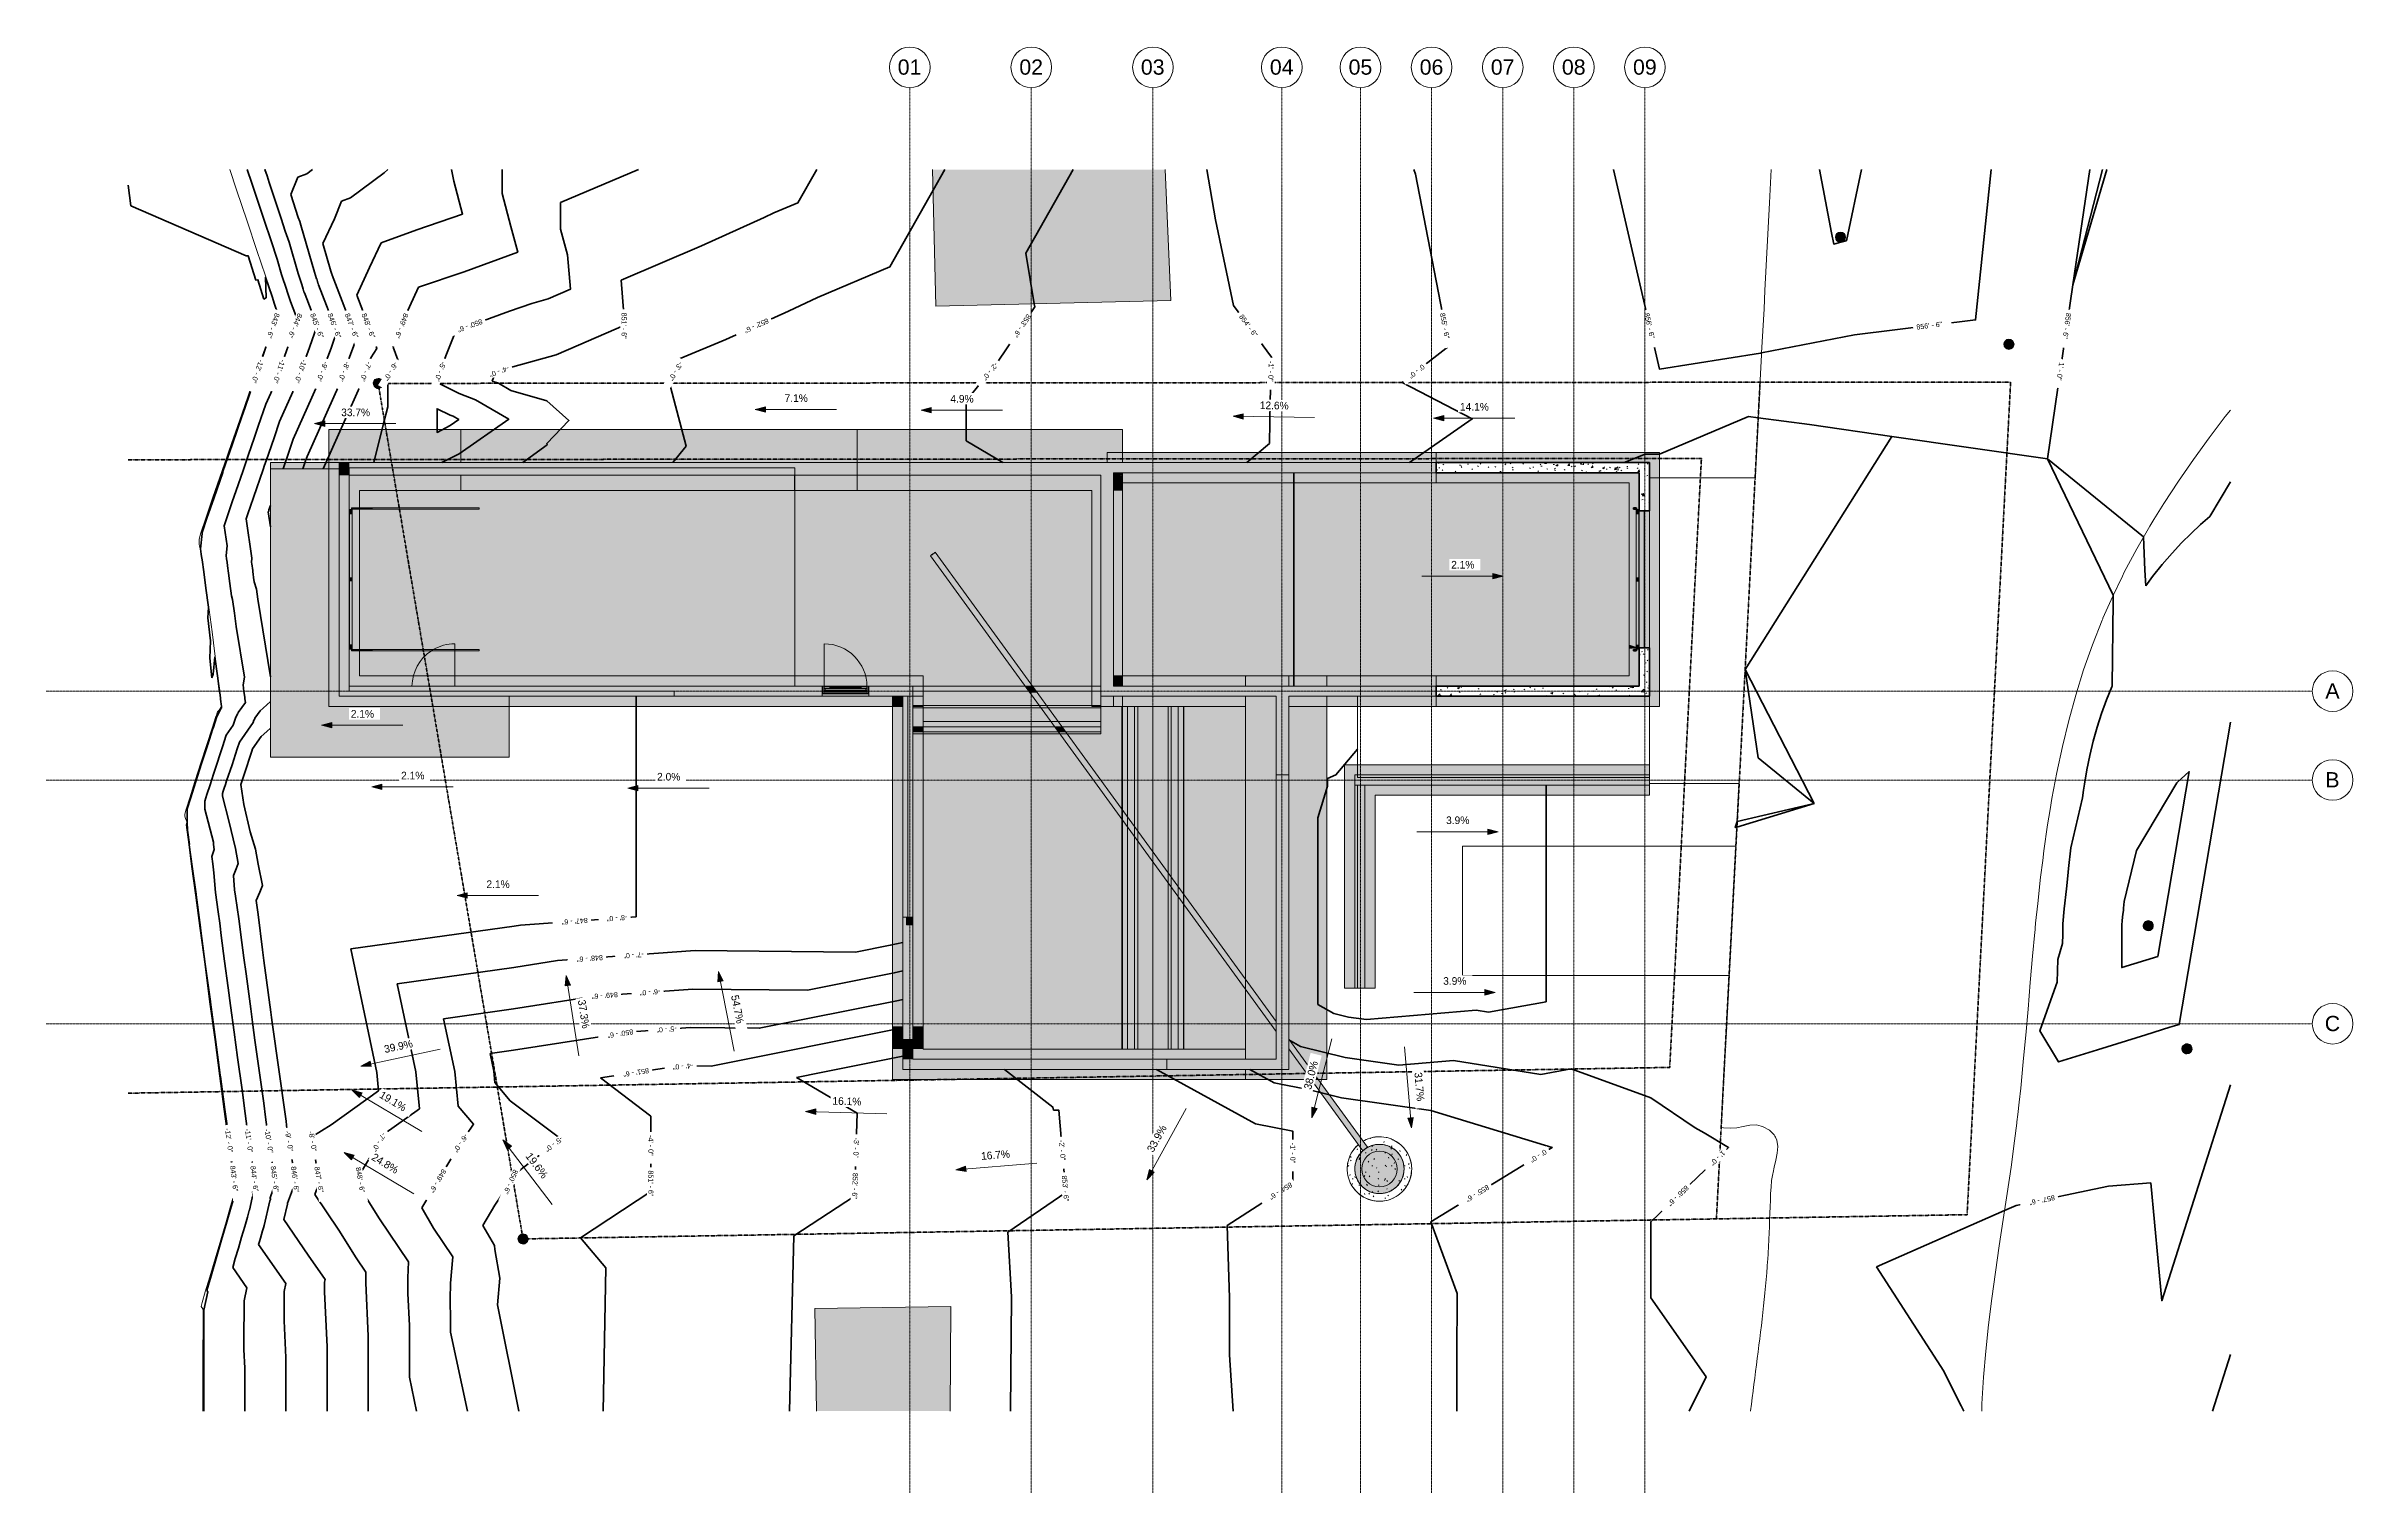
# Model space of a CAD drawing. Header units: inches. Extents: x -3305 to -1487, y 8065 to 9205.
import ezdxf

# ---------------------------------------------------------------- set-up
doc = ezdxf.new("R2010")
doc.units = ezdxf.units.IN
doc.header["$MEASUREMENT"] = 0
doc.linetypes.add('Double Dash 3_8_', pattern=[1, 0.375, -0.125, 0.125, -0.125, 0.125, -0.125])
doc.linetypes.add('Grid Line 1_2_', pattern=[0.875, 0.5, -0.125, 0.125, -0.125])
for name, color, linetype, lineweight in [('A-DOOR', 31, 'Continuous', 18), ('A-DOOR-2', 31, 'Continuous', 60), ('A-DOOR-3', 31, 'Continuous', 9), ('A-DOOR-FRAM', 31, 'Continuous', 9), ('A-DOOR-GLAZ', 31, 'Continuous', 9), ('A-FLOR', 192, 'Continuous', 18), ('A-FLOR-OTLN', 51, 'Continuous', 18), ('A-WALL-PATT-1', 111, 'Continuous', 9), ('C-PROP-LINE', 91, 'Double Dash 3_8_', 158), ('C-TOPO-1', 254, 'Continuous', 9), ('C-TOPO-2', 253, 'Continuous', 9), ('C-TOPO-3', 8, 'Continuous', 9), ('C-TOPO-4', 10, 'Continuous', 9), ('C-TOPO-5', 9, 'Continuous', 9), ('C-TOPO-LABL', 7, 'Continuous', 9), ('C-TOPO-MAJR', 7, 'Continuous', 80), ('G-ANNO-DIMS', 111, 'Continuous', 9), ('L-SITE-1', 91, 'Continuous', 9), ('P-PIPE', 3, 'Continuous', 9), ('S-FNDN', 32, 'Continuous', 18), ('S-FNDN-2', 32, 'Continuous', 60), ('S-GRID-1', 1, 'Grid Line 1_2_', 9), ('S-GRID-IDEN', 1, 'Continuous', 9)]:
    doc.layers.add(name, color=color, linetype=linetype, lineweight=lineweight)
for name, color, linetype, lineweight, transparency in [('A-DOOR-1', 31, 'Continuous', 18, 1), ('A-DOOR-FRAM-1', 31, 'Continuous', 18, 1), ('A-DOOR-GLAZ-1', 31, 'Continuous', 18, 1), ('A-FLOR-OTLN-1', 51, 'Continuous', 18, 0.4), ('L-SITE-2', 8, 'Continuous', 9, 0.2), ('L-SITE-3', 91, 'Continuous', 9, 0.2), ('S-FNDN-1', 32, 'Continuous', 18, 0.4)]:
    doc.layers.add(name, color=color, linetype=linetype, lineweight=lineweight, transparency=transparency)
doc.styles.add('Arial', font='arial.ttf', dxfattribs={"height": 4})
doc.styles.add('Arial_1', font='arial.ttf', dxfattribs={"height": 12})
doc.styles.add('Century Gothic', font='ufonts.com_century-gothic.ttf', dxfattribs={"height": 6})
pattern_1 = [(50, (0, 17139.641), (18.362056, -1.606828), [1.92, -21.12]), (355, (0, 17139.641), (-3.552257, 19.255874), [1.536, -16.896]), (100.451, (1.53, 17139.507), (14.81021, 17.649286), [1.632, -17.949]), (46.184, (0, 17144.76), (27.32125, -4.237615), [2.88, -31.68]), (96.636, (2.277, 17144.408), (23.927535, 24.93717), [2.448, -26.924]), (351.184, (0, 17144.76), (23.927645, 24.93743), [2.304, -25.344]), (21, (2.56, 17143.481), (15.28081, -10.307465), [1.92, -21.12]), (326, (2.56, 17143.481), (6.22856, 18.563735), [1.536, -16.896]), (71.451, (3.833, 17142.622), (21.509846, 8.25628), [1.632, -17.949]), (37.5, (0, 17139.641), (0.3110953, 8.5225365), [0.845, -15.846, 0.845, -16.307, -16.96]), (37.5, (0, 17139.641), (0.3110953, 8.5225365), [-33.843, 0.845, -16.115]), (7.5, (0, 17139.641), (6.7346365, 10.097431), [0.845, -8.934, 0.845, -15.462, -6.464]), (7.5, (0, 17139.641), (6.7346365, 10.097431), [-26.086, 0.845, -5.619]), (327.5, (-5.709, 17139.641), (13.666107, -0.5771864), [0.845, -5.555, 0.845, -19.123, -26.496]), (327.5, (-5.709, 17139.641), (13.666107, -0.5771864), [-26.368, 0.845, -25.651]), (317.5, (-8.269, 17139.641), (14.929853, 2.562859), [0.845, -7.475, 0.845, -12.416, -18.816]), (317.5, (-8.269, 17139.641), (14.929853, 2.562859), [-21.581, 0.845, -17.971])]
pattern_2 = [(0, (2254.858, 8819.41), (20.48, 5.12), [0.845, -14.515, 0.845, -14.515, -81.92]), (0, (2254.858, 8819.41), (20.48, 5.12), [-30.72, 0.845, -29.875, 0.845, -14.515, -35.84]), (0, (2254.858, 8819.41), (20.48, 5.12), [-76.8, 0.845, -9.395, 0.845, -24.755]), (120, (2262.538, 8821.97), (-14.67405, 15.1762003), [0.845, -14.515, 0.845, -14.515, -81.92]), (120, (2262.538, 8821.97), (-14.67405, 15.1762003), [-30.72, 0.845, -29.875, 0.845, -14.515, -35.84]), (120, (2262.538, 8821.97), (-14.67405, 15.1762003), [-76.8, 0.845, -9.395, 0.845, -24.755]), (240, (2265.098, 8832.21), (-5.80595, -20.2962003), [0.845, -14.515, 0.845, -14.515, -81.92]), (240, (2265.098, 8832.21), (-5.80595, -20.2962003), [-30.72, 0.845, -29.875, 0.845, -14.515, -35.84]), (240, (2265.098, 8832.21), (-5.80595, -20.2962003), [-76.8, 0.845, -9.395, 0.845, -24.755])]

# ---------------------------------------------------------------- blocks, each defined once
blk = doc.blocks.new('Door-Sectional_Model3552_Comcl_Amarr - bh-1793112-SITE PLAN - TOPOGRAPHY')
at = {"layer": 'A-DOOR-1'}
for points in [[(9.7, 10.6), (9.7, 8.6), (10.7, 8.6), (10.7, 10.6)], [(9.7, 7.8), (10.7, 7.8), (10.7, 8.6), (9.7, 8.6)], [(11, 8.4), (11, 6.4), (14.3, 6.4), (14.3, 8.4)], [(11, 6.4), (121, 6.4), (121, 8.4), (11, 8.4)], [(11, 8.4), (11, 6.4), (121, 6.4), (121, 8.4), (14.3, 8.4)], [(11, 6.4), (14.3, 6.4), (14.3, 8.4), (11, 8.4)], [(11, 8.4), (11, 6.4), (121, 6.4), (121, 8.4), (14.3, 8.4)], [(11, 8.4), (11, 6.4), (121, 6.4), (121, 8.4), (14.3, 8.4)], [(11, 6.4), (14.3, 6.4), (14.3, 8.4), (11, 8.4)], [(11, 8.4), (11, 6.4), (121, 6.4), (121, 8.4), (14.3, 8.4)], [(11, 8.4), (11, 6.4), (121, 6.4), (121, 8.4), (14.3, 8.4)], [(11, 8.4), (11, 6.4), (14.3, 6.4), (14.3, 8.4)], [(11, 8.4), (11, 6.4), (121, 6.4), (121, 8.4), (14.3, 8.4)], [(11, 8.4), (11, 6.4), (121, 6.4), (121, 8.4), (14.3, 8.4)], [(64.7, 8.4), (64.7, 6.4), (67.2, 6.4), (67.2, 8.4)], [(64.7, 8.4), (64.7, 6.4), (67.2, 6.4), (67.2, 8.4)], [(64.7, 8.4), (64.7, 6.4), (67.2, 6.4), (67.2, 8.4)], [(64.7, 8.4), (64.7, 6.4), (67.2, 6.4), (67.2, 8.4)], [(117.6, 8.4), (117.6, 6.4), (121, 6.4), (121, 8.4)], [(117.6, 8.4), (117.6, 6.4), (121, 6.4), (121, 8.4)], [(117.6, 8.4), (117.6, 6.4), (121, 6.4), (121, 8.4)], [(117.6, 8.4), (117.6, 6.4), (121, 6.4), (121, 8.4)], [(121.3, 10.6), (121.3, 8.6), (122.3, 8.6), (122.3, 10.6)], [(121.3, 7.8), (122.3, 7.8), (122.3, 8.6), (121.3, 8.6)]]:
    blk.add_hatch(color=256, dxfattribs=at).paths.add_polyline_path(points, flags=0)
at = {"layer": 'A-DOOR'}
for p, q in [((9.7, 9.8), (9.7, 10.6)), ((9.7, 7.8), (9.7, 9.8)), ((10.7, 9.8), (9.7, 9.8)), ((9.7, 8.6), (9.7, 7.8)), ((9.7, 7.8), (10.7, 7.8)), ((10.7, 10.6), (10.7, 9.8)), ((10.7, 9.8), (10.7, 7.8)), ((10.7, 7.8), (10.7, 8.6)), ((14.3, 8.4), (11, 8.4)), ((11, 8.4), (14.3, 8.4)), ((11, 8.4), (11, 6.4)), ((11, 8.4), (11, 6.4)), ((11, 8.4), (121, 8.4)), ((121, 8.4), (11, 8.4)), ((14.3, 8.4), (11, 8.4)), ((11, 8.4), (14.3, 8.4)), ((11, 6.4), (11, 8.4)), ((11, 8.4), (11, 6.4)), ((11, 8.4), (11, 6.4)), ((11, 8.4), (11, 6.4)), ((14.3, 8.4), (11, 8.4)), ((11, 8.4), (14.3, 8.4)), ((11, 8.4), (11, 6.4)), ((11, 8.4), (11, 6.4)), ((11, 8.4), (14.3, 8.4)), ((14.3, 8.4), (11, 8.4)), ((14.3, 8.4), (11, 8.4)), ((11, 8.4), (14.3, 8.4)), ((11, 6.4), (11, 8.4)), ((11, 8.4), (11, 6.4)), ((11, 8.4), (11, 6.4)), ((11, 8.4), (11, 6.4)), ((14.3, 8.4), (11, 8.4)), ((11, 8.4), (14.3, 8.4)), ((11, 8.4), (11, 6.4)), ((11, 8.4), (11, 6.4)), ((11, 8.4), (14.3, 8.4)), ((14.3, 8.4), (11, 8.4)), ((14.3, 8.4), (11, 8.4)), ((11, 8.4), (14.3, 8.4)), ((11, 6.4), (11, 8.4)), ((11, 8.4), (11, 6.4)), ((11, 8.4), (11, 6.4)), ((11, 8.4), (11, 6.4)), ((14.3, 8.4), (11, 8.4)), ((11, 8.4), (14.3, 8.4)), ((11, 8.4), (11, 6.4)), ((11, 8.4), (11, 6.4)), ((11, 8.4), (14.3, 8.4)), ((14.3, 8.4), (11, 8.4)), ((14.3, 8.4), (11, 8.4)), ((11, 8.4), (14.3, 8.4)), ((11, 6.4), (11, 8.4)), ((11, 8.4), (11, 6.4)), ((11, 8.4), (11, 6.4)), ((11, 8.4), (11, 6.4)), ((14.3, 6.4), (11, 6.4)), ((11, 6.4), (14.3, 6.4)), ((11, 6.4), (121, 6.4)), ((121, 6.4), (11, 6.4)), ((14.3, 6.4), (11, 6.4)), ((11, 6.4), (14.3, 6.4)), ((14.3, 6.4), (11, 6.4)), ((11, 6.4), (14.3, 6.4)), ((11, 6.4), (14.3, 6.4)), ((14.3, 6.4), (11, 6.4)), ((14.3, 6.4), (11, 6.4)), ((11, 6.4), (14.3, 6.4)), ((14.3, 6.4), (11, 6.4)), ((11, 6.4), (14.3, 6.4)), ((11, 6.4), (14.3, 6.4)), ((14.3, 6.4), (11, 6.4)), ((14.3, 6.4), (11, 6.4)), ((11, 6.4), (14.3, 6.4)), ((14.3, 6.4), (11, 6.4)), ((11, 6.4), (14.3, 6.4)), ((11, 6.4), (14.3, 6.4)), ((14.3, 6.4), (11, 6.4)), ((14.3, 6.4), (11, 6.4)), ((11, 6.4), (14.3, 6.4)), ((14.3, 6.4), (14.3, 8.4)), ((14.3, 8.4), (14.3, 6.4)), ((64.7, 8.4), (14.3, 8.4)), ((14.3, 8.4), (64.7, 8.4)), ((14.3, 6.4), (14.3, 8.4)), ((14.3, 8.4), (14.3, 6.4)), ((14.3, 8.4), (64.7, 8.4)), ((64.7, 8.4), (14.3, 8.4)), ((64.7, 8.4), (14.3, 8.4)), ((14.3, 8.4), (64.7, 8.4)), ((14.3, 6.4), (14.3, 8.4)), ((14.3, 8.4), (14.3, 6.4)), ((14.3, 8.4), (64.7, 8.4)), ((64.7, 8.4), (14.3, 8.4)), ((64.7, 8.4), (14.3, 8.4)), ((14.3, 8.4), (64.7, 8.4)), ((14.3, 6.4), (14.3, 8.4)), ((14.3, 8.4), (14.3, 6.4)), ((14.3, 8.4), (64.7, 8.4)), ((64.7, 8.4), (14.3, 8.4)), ((64.7, 8.4), (14.3, 8.4)), ((14.3, 8.4), (64.7, 8.4)), ((64.7, 6.4), (14.3, 6.4)), ((14.3, 6.4), (64.7, 6.4)), ((14.3, 6.4), (64.7, 6.4)), ((64.7, 6.4), (14.3, 6.4)), ((64.7, 6.4), (14.3, 6.4)), ((14.3, 6.4), (64.7, 6.4)), ((14.3, 6.4), (64.7, 6.4)), ((64.7, 6.4), (14.3, 6.4)), ((64.7, 6.4), (14.3, 6.4)), ((14.3, 6.4), (64.7, 6.4)), ((14.3, 6.4), (64.7, 6.4)), ((64.7, 6.4), (14.3, 6.4)), ((64.7, 6.4), (14.3, 6.4)), ((14.3, 6.4), (64.7, 6.4)), ((67.2, 8.4), (64.7, 8.4)), ((64.7, 8.4), (67.2, 8.4)), ((64.7, 8.4), (67.2, 8.4)), ((64.7, 6.4), (64.7, 8.4)), ((64.7, 8.4), (64.7, 6.4)), ((67.2, 8.4), (64.7, 8.4)), ((64.7, 8.4), (67.2, 8.4)), ((67.2, 8.4), (64.7, 8.4)), ((67.2, 8.4), (64.7, 8.4)), ((64.7, 8.4), (67.2, 8.4)), ((64.7, 8.4), (67.2, 8.4)), ((64.7, 6.4), (64.7, 8.4)), ((64.7, 8.4), (64.7, 6.4)), ((67.2, 8.4), (64.7, 8.4)), ((64.7, 8.4), (67.2, 8.4)), ((67.2, 8.4), (64.7, 8.4)), ((67.2, 8.4), (64.7, 8.4)), ((64.7, 8.4), (67.2, 8.4)), ((64.7, 8.4), (67.2, 8.4)), ((64.7, 6.4), (64.7, 8.4)), ((64.7, 8.4), (64.7, 6.4)), ((67.2, 8.4), (64.7, 8.4)), ((64.7, 8.4), (67.2, 8.4)), ((67.2, 8.4), (64.7, 8.4)), ((67.2, 8.4), (64.7, 8.4)), ((64.7, 8.4), (67.2, 8.4)), ((64.7, 8.4), (67.2, 8.4)), ((64.7, 6.4), (64.7, 8.4)), ((64.7, 8.4), (64.7, 6.4)), ((67.2, 8.4), (64.7, 8.4)), ((67.2, 6.4), (64.7, 6.4)), ((64.7, 6.4), (67.2, 6.4)), ((67.2, 6.4), (64.7, 6.4)), ((64.7, 6.4), (67.2, 6.4)), ((64.7, 6.4), (67.2, 6.4)), ((67.2, 6.4), (64.7, 6.4)), ((67.2, 6.4), (64.7, 6.4)), ((64.7, 6.4), (67.2, 6.4)), ((67.2, 6.4), (64.7, 6.4)), ((64.7, 6.4), (67.2, 6.4)), ((64.7, 6.4), (67.2, 6.4)), ((67.2, 6.4), (64.7, 6.4)), ((67.2, 6.4), (64.7, 6.4)), ((64.7, 6.4), (67.2, 6.4)), ((67.2, 6.4), (64.7, 6.4)), ((64.7, 6.4), (67.2, 6.4)), ((64.7, 6.4), (67.2, 6.4)), ((67.2, 6.4), (64.7, 6.4)), ((67.2, 6.4), (64.7, 6.4)), ((64.7, 6.4), (67.2, 6.4)), ((67.2, 6.4), (64.7, 6.4)), ((64.7, 6.4), (67.2, 6.4)), ((117.6, 8.4), (67.2, 8.4)), ((67.2, 8.4), (117.6, 8.4)), ((67.2, 8.4), (67.2, 6.4)), ((67.2, 6.4), (67.2, 8.4)), ((67.2, 8.4), (117.6, 8.4)), ((117.6, 8.4), (67.2, 8.4)), ((117.6, 8.4), (67.2, 8.4)), ((67.2, 8.4), (117.6, 8.4)), ((67.2, 8.4), (67.2, 6.4)), ((67.2, 6.4), (67.2, 8.4)), ((67.2, 8.4), (117.6, 8.4)), ((117.6, 8.4), (67.2, 8.4)), ((117.6, 8.4), (67.2, 8.4)), ((67.2, 8.4), (117.6, 8.4)), ((67.2, 8.4), (67.2, 6.4)), ((67.2, 6.4), (67.2, 8.4)), ((67.2, 8.4), (117.6, 8.4)), ((117.6, 8.4), (67.2, 8.4)), ((117.6, 8.4), (67.2, 8.4)), ((67.2, 8.4), (117.6, 8.4)), ((67.2, 8.4), (67.2, 6.4)), ((67.2, 6.4), (67.2, 8.4)), ((117.6, 6.4), (67.2, 6.4)), ((67.2, 6.4), (117.6, 6.4)), ((67.2, 6.4), (117.6, 6.4)), ((117.6, 6.4), (67.2, 6.4)), ((117.6, 6.4), (67.2, 6.4)), ((67.2, 6.4), (117.6, 6.4)), ((67.2, 6.4), (117.6, 6.4)), ((117.6, 6.4), (67.2, 6.4)), ((117.6, 6.4), (67.2, 6.4)), ((67.2, 6.4), (117.6, 6.4)), ((67.2, 6.4), (117.6, 6.4)), ((117.6, 6.4), (67.2, 6.4)), ((117.6, 6.4), (67.2, 6.4)), ((67.2, 6.4), (117.6, 6.4)), ((117.6, 8.4), (121, 8.4)), ((121, 8.4), (117.6, 8.4)), ((117.6, 6.4), (117.6, 8.4)), ((117.6, 8.4), (117.6, 6.4)), ((121, 8.4), (117.6, 8.4)), ((117.6, 8.4), (121, 8.4)), ((117.6, 8.4), (121, 8.4)), ((121, 8.4), (117.6, 8.4)), ((117.6, 6.4), (117.6, 8.4)), ((117.6, 8.4), (117.6, 6.4)), ((117.6, 8.4), (121, 8.4)), ((121, 8.4), (117.6, 8.4)), ((121, 8.4), (117.6, 8.4)), ((117.6, 8.4), (121, 8.4)), ((117.6, 8.4), (121, 8.4)), ((121, 8.4), (117.6, 8.4)), ((117.6, 6.4), (117.6, 8.4)), ((117.6, 8.4), (117.6, 6.4)), ((117.6, 8.4), (121, 8.4)), ((121, 8.4), (117.6, 8.4)), ((121, 8.4), (117.6, 8.4)), ((117.6, 8.4), (121, 8.4)), ((117.6, 8.4), (121, 8.4)), ((121, 8.4), (117.6, 8.4)), ((117.6, 6.4), (117.6, 8.4)), ((117.6, 8.4), (117.6, 6.4)), ((117.6, 8.4), (121, 8.4)), ((121, 8.4), (117.6, 8.4)), ((121, 8.4), (117.6, 8.4)), ((117.6, 8.4), (121, 8.4)), ((117.6, 6.4), (121, 6.4)), ((121, 6.4), (117.6, 6.4)), ((121, 6.4), (117.6, 6.4)), ((117.6, 6.4), (121, 6.4)), ((117.6, 6.4), (121, 6.4)), ((121, 6.4), (117.6, 6.4)), ((117.6, 6.4), (121, 6.4)), ((121, 6.4), (117.6, 6.4)), ((121, 6.4), (117.6, 6.4)), ((117.6, 6.4), (121, 6.4)), ((117.6, 6.4), (121, 6.4)), ((121, 6.4), (117.6, 6.4)), ((117.6, 6.4), (121, 6.4)), ((121, 6.4), (117.6, 6.4)), ((121, 6.4), (117.6, 6.4)), ((117.6, 6.4), (121, 6.4)), ((117.6, 6.4), (121, 6.4)), ((121, 6.4), (117.6, 6.4)), ((117.6, 6.4), (121, 6.4)), ((121, 6.4), (117.6, 6.4)), ((121, 6.4), (117.6, 6.4)), ((117.6, 6.4), (121, 6.4)), ((121, 8.4), (121, 6.4)), ((121, 8.4), (121, 6.4)), ((121, 8.4), (121, 6.4)), ((121, 8.4), (121, 6.4)), ((121, 6.4), (121, 8.4)), ((121, 8.4), (121, 6.4)), ((121, 8.4), (121, 6.4)), ((121, 8.4), (121, 6.4)), ((121, 8.4), (121, 6.4)), ((121, 8.4), (121, 6.4)), ((121, 6.4), (121, 8.4)), ((121, 8.4), (121, 6.4)), ((121, 8.4), (121, 6.4)), ((121, 8.4), (121, 6.4)), ((121, 8.4), (121, 6.4)), ((121, 8.4), (121, 6.4)), ((121, 6.4), (121, 8.4)), ((121, 8.4), (121, 6.4)), ((121, 8.4), (121, 6.4)), ((121, 8.4), (121, 6.4)), ((121, 8.4), (121, 6.4)), ((121, 8.4), (121, 6.4)), ((121, 6.4), (121, 8.4)), ((121, 8.4), (121, 6.4)), ((121.3, 9.8), (121.3, 10.6)), ((121.3, 7.8), (121.3, 9.8)), ((122.3, 9.8), (121.3, 9.8)), ((121.3, 8.6), (121.3, 7.8)), ((121.3, 7.8), (122.3, 7.8)), ((122.3, 10.6), (122.3, 9.8)), ((122.3, 9.8), (122.3, 7.8)), ((122.3, 7.8), (122.3, 8.6))]:
    blk.add_line(p, q, dxfattribs=at)
at = {"layer": 'A-DOOR-2'}
for p, q in [((9.7, 10.6), (10.7, 10.6)), ((9.7, 8.6), (9.7, 10.6)), ((10.7, 8.6), (9.7, 8.6)), ((10.7, 10.6), (10.7, 8.6)), ((121.3, 10.6), (122.3, 10.6)), ((121.3, 8.6), (121.3, 10.6)), ((122.3, 8.6), (121.3, 8.6)), ((122.3, 10.6), (122.3, 8.6))]:
    blk.add_line(p, q, dxfattribs=at)
blk = doc.blocks.new('Door-Sectional_Model3552_Comcl_Amarr - bh-V1-SITE PLAN - TOPOGRAPHY')
at = {"layer": 'A-DOOR-1'}
for points in [[(10.7, 24.6), (10.7, 108.4), (9.7, 108.4), (9.7, 24.6)], [(122.3, 24.6), (122.3, 108.4), (121.3, 108.4), (121.3, 24.6)], [(10.7, 12.8), (10.7, 24.6), (9.7, 24.6), (9.7, 9.1), (10.7, 9.1), (10.7, 11.3)], [(122.3, 14.7), (122.3, 24.6), (121.3, 24.6), (121.3, 9.1), (122.3, 9.1), (122.3, 12.8)], [(10.7, 9.1), (9.7, 9.1), (9.7, 7.8), (10.7, 7.8)], [(14.3, 8.4), (11, 8.4), (11, 6.4), (14.3, 6.4)], [(121, 6.4), (121, 8.4), (11, 8.4), (11, 6.4), (109.8, 6.4)], [(121, 6.4), (121, 8.4), (11, 8.4), (11, 6.4), (117.6, 6.4)], [(14.3, 8.4), (11, 8.4), (11, 6.4), (14.3, 6.4)], [(121, 8.4), (11, 8.4), (11, 6.4), (121, 6.4)], [(121, 8.4), (11, 8.4), (11, 6.4), (121, 6.4)], [(14.3, 8.4), (11, 8.4), (11, 6.4), (14.3, 6.4)], [(121, 8.4), (11, 8.4), (11, 6.4), (121, 6.4)], [(121, 8.4), (11, 8.4), (11, 6.4), (121, 6.4)], [(14.3, 8.4), (11, 8.4), (11, 6.4), (14.3, 6.4)], [(121, 8.4), (11, 8.4), (11, 6.4), (121, 6.4)], [(121, 8.4), (11, 8.4), (11, 6.4), (121, 6.4)], [(67.2, 6.4), (67.2, 8.4), (64.7, 8.4), (64.7, 6.4)], [(67.2, 6.4), (67.2, 8.4), (64.7, 8.4), (64.7, 6.4)], [(67.2, 6.4), (67.2, 8.4), (64.7, 8.4), (64.7, 6.4)], [(67.2, 6.4), (67.2, 8.4), (64.7, 8.4), (64.7, 6.4)], [(121, 6.4), (121, 8.4), (117.6, 8.4), (117.6, 6.4)], [(121, 8.4), (117.6, 8.4), (117.6, 6.4), (121, 6.4)], [(121, 8.4), (117.6, 8.4), (117.6, 6.4), (121, 6.4)], [(121, 8.4), (117.6, 8.4), (117.6, 6.4), (121, 6.4)], [(122.3, 9.1), (121.3, 9.1), (121.3, 7.8), (122.3, 7.8)]]:
    blk.add_hatch(color=256, dxfattribs=at).paths.add_polyline_path(points, flags=0)
at = {"layer": 'A-DOOR'}
for p, q in [((10.7, 108.4), (9.7, 108.4)), ((9.7, 108.4), (10.7, 108.4)), ((9.7, 108.4), (9.7, 24.6)), ((9.7, 108.4), (9.7, 24.6)), ((10.7, 24.6), (10.7, 108.4)), ((10.7, 108.4), (10.7, 24.6)), ((122.3, 108.4), (121.3, 108.4)), ((121.3, 108.4), (122.3, 108.4)), ((121.3, 108.4), (121.3, 24.6)), ((121.3, 108.4), (121.3, 24.6)), ((122.3, 24.6), (122.3, 108.4)), ((122.3, 108.4), (122.3, 24.6)), ((9.7, 9.1), (9.7, 24.6)), ((9.7, 24.6), (9.7, 22.3)), ((9.7, 22.3), (9.7, 11.1)), ((10.7, 13), (10.7, 24.6)), ((10.7, 24.6), (10.7, 9.1)), ((121.3, 9.1), (121.3, 24.6)), ((121.3, 24.6), (121.3, 20.1)), ((121.3, 20.1), (121.3, 13)), ((122.3, 22.3), (122.3, 24.6)), ((122.3, 24.6), (122.3, 9.1)), ((122.3, 12), (122.3, 22.3)), ((10.7, 11.1), (9.7, 11.1)), ((9.7, 11.1), (9.7, 9.8)), ((9.7, 9.8), (9.7, 7.8)), ((9.7, 9.8), (10.7, 9.8)), ((9.7, 7.8), (9.7, 9.1)), ((9.7, 9.1), (10.7, 9.1)), ((10.7, 7.8), (9.7, 7.8)), ((10.7, 12), (10.7, 13)), ((10.7, 11.4), (10.7, 12)), ((10.7, 11.1), (10.7, 11.4)), ((10.7, 9.8), (10.7, 11.1)), ((10.7, 7.8), (10.7, 9.8)), ((10.7, 9.1), (10.7, 7.8)), ((14.3, 8.4), (11, 8.4)), ((11, 8.4), (14.3, 8.4)), ((11, 8.4), (11, 6.4)), ((11, 8.4), (11, 6.4)), ((11, 8.4), (121, 8.4)), ((121, 8.4), (11, 8.4)), ((14.3, 8.4), (11, 8.4)), ((11, 8.4), (14.3, 8.4)), ((11, 6.4), (11, 8.4)), ((11, 8.4), (11, 6.4)), ((11, 8.4), (11, 6.4)), ((11, 8.4), (11, 6.4)), ((14.3, 8.4), (11, 8.4)), ((11, 8.4), (14.3, 8.4)), ((11, 8.4), (11, 6.4)), ((11, 8.4), (11, 6.4)), ((11, 8.4), (14.3, 8.4)), ((14.3, 8.4), (11, 8.4)), ((14.3, 8.4), (11, 8.4)), ((11, 8.4), (14.3, 8.4)), ((11, 6.4), (11, 8.4)), ((11, 8.4), (11, 6.4)), ((11, 8.4), (11, 6.4)), ((11, 8.4), (11, 6.4)), ((14.3, 8.4), (11, 8.4)), ((11, 8.4), (14.3, 8.4)), ((11, 8.4), (11, 6.4)), ((11, 8.4), (11, 6.4)), ((11, 8.4), (14.3, 8.4)), ((14.3, 8.4), (11, 8.4)), ((14.3, 8.4), (11, 8.4)), ((11, 8.4), (14.3, 8.4)), ((11, 6.4), (11, 8.4)), ((11, 8.4), (11, 6.4)), ((11, 8.4), (11, 6.4)), ((11, 8.4), (11, 6.4)), ((14.3, 8.4), (11, 8.4)), ((11, 8.4), (14.3, 8.4)), ((11, 8.4), (11, 6.4)), ((11, 8.4), (11, 6.4)), ((11, 8.4), (14.3, 8.4)), ((14.3, 8.4), (11, 8.4)), ((14.3, 8.4), (11, 8.4)), ((11, 8.4), (14.3, 8.4)), ((11, 6.4), (11, 8.4)), ((11, 8.4), (11, 6.4)), ((11, 8.4), (11, 6.4)), ((11, 8.4), (11, 6.4)), ((14.3, 6.4), (11, 6.4)), ((11, 6.4), (14.3, 6.4)), ((11, 6.4), (121, 6.4)), ((121, 6.4), (11, 6.4)), ((14.3, 6.4), (11, 6.4)), ((11, 6.4), (14.3, 6.4)), ((14.3, 6.4), (11, 6.4)), ((11, 6.4), (14.3, 6.4)), ((11, 6.4), (14.3, 6.4)), ((14.3, 6.4), (11, 6.4)), ((14.3, 6.4), (11, 6.4)), ((11, 6.4), (14.3, 6.4)), ((14.3, 6.4), (11, 6.4)), ((11, 6.4), (14.3, 6.4)), ((11, 6.4), (14.3, 6.4)), ((14.3, 6.4), (11, 6.4)), ((14.3, 6.4), (11, 6.4)), ((11, 6.4), (14.3, 6.4)), ((14.3, 6.4), (11, 6.4)), ((11, 6.4), (14.3, 6.4)), ((11, 6.4), (14.3, 6.4)), ((14.3, 6.4), (11, 6.4)), ((14.3, 6.4), (11, 6.4)), ((11, 6.4), (14.3, 6.4)), ((14.3, 6.4), (14.3, 8.4)), ((14.3, 8.4), (14.3, 6.4)), ((64.7, 8.4), (14.3, 8.4)), ((14.3, 8.4), (64.7, 8.4)), ((14.3, 6.4), (14.3, 8.4)), ((14.3, 8.4), (14.3, 6.4)), ((14.3, 8.4), (64.7, 8.4)), ((64.7, 8.4), (14.3, 8.4)), ((64.7, 8.4), (14.3, 8.4)), ((14.3, 8.4), (64.7, 8.4)), ((14.3, 6.4), (14.3, 8.4)), ((14.3, 8.4), (14.3, 6.4)), ((14.3, 8.4), (64.7, 8.4)), ((64.7, 8.4), (14.3, 8.4)), ((64.7, 8.4), (14.3, 8.4)), ((14.3, 8.4), (64.7, 8.4)), ((14.3, 6.4), (14.3, 8.4)), ((14.3, 8.4), (14.3, 6.4)), ((14.3, 8.4), (64.7, 8.4)), ((64.7, 8.4), (14.3, 8.4)), ((64.7, 8.4), (14.3, 8.4)), ((14.3, 8.4), (64.7, 8.4)), ((64.7, 6.4), (14.3, 6.4)), ((14.3, 6.4), (64.7, 6.4)), ((14.3, 6.4), (64.7, 6.4)), ((64.7, 6.4), (14.3, 6.4)), ((64.7, 6.4), (14.3, 6.4)), ((14.3, 6.4), (64.7, 6.4)), ((14.3, 6.4), (64.7, 6.4)), ((64.7, 6.4), (14.3, 6.4)), ((64.7, 6.4), (14.3, 6.4)), ((14.3, 6.4), (64.7, 6.4)), ((14.3, 6.4), (64.7, 6.4)), ((64.7, 6.4), (14.3, 6.4)), ((64.7, 6.4), (14.3, 6.4)), ((14.3, 6.4), (64.7, 6.4)), ((67.2, 8.4), (64.7, 8.4)), ((64.7, 8.4), (67.2, 8.4)), ((64.7, 8.4), (67.2, 8.4)), ((64.7, 6.4), (64.7, 8.4)), ((64.7, 8.4), (64.7, 6.4)), ((67.2, 8.4), (64.7, 8.4)), ((64.7, 8.4), (67.2, 8.4)), ((67.2, 8.4), (64.7, 8.4)), ((67.2, 8.4), (64.7, 8.4)), ((64.7, 8.4), (67.2, 8.4)), ((64.7, 8.4), (67.2, 8.4)), ((64.7, 6.4), (64.7, 8.4)), ((64.7, 8.4), (64.7, 6.4)), ((67.2, 8.4), (64.7, 8.4)), ((64.7, 8.4), (67.2, 8.4)), ((67.2, 8.4), (64.7, 8.4)), ((67.2, 8.4), (64.7, 8.4)), ((64.7, 8.4), (67.2, 8.4)), ((64.7, 8.4), (67.2, 8.4)), ((64.7, 6.4), (64.7, 8.4)), ((64.7, 8.4), (64.7, 6.4)), ((67.2, 8.4), (64.7, 8.4)), ((64.7, 8.4), (67.2, 8.4)), ((67.2, 8.4), (64.7, 8.4)), ((67.2, 8.4), (64.7, 8.4)), ((64.7, 8.4), (67.2, 8.4)), ((64.7, 8.4), (67.2, 8.4)), ((64.7, 6.4), (64.7, 8.4)), ((64.7, 8.4), (64.7, 6.4)), ((67.2, 8.4), (64.7, 8.4)), ((67.2, 6.4), (64.7, 6.4)), ((64.7, 6.4), (67.2, 6.4)), ((67.2, 6.4), (64.7, 6.4)), ((64.7, 6.4), (67.2, 6.4)), ((64.7, 6.4), (67.2, 6.4)), ((67.2, 6.4), (64.7, 6.4)), ((67.2, 6.4), (64.7, 6.4)), ((64.7, 6.4), (67.2, 6.4)), ((67.2, 6.4), (64.7, 6.4)), ((64.7, 6.4), (67.2, 6.4)), ((64.7, 6.4), (67.2, 6.4)), ((67.2, 6.4), (64.7, 6.4)), ((67.2, 6.4), (64.7, 6.4)), ((64.7, 6.4), (67.2, 6.4)), ((67.2, 6.4), (64.7, 6.4)), ((64.7, 6.4), (67.2, 6.4)), ((64.7, 6.4), (67.2, 6.4)), ((67.2, 6.4), (64.7, 6.4)), ((67.2, 6.4), (64.7, 6.4)), ((64.7, 6.4), (67.2, 6.4)), ((67.2, 6.4), (64.7, 6.4)), ((64.7, 6.4), (67.2, 6.4)), ((117.6, 8.4), (67.2, 8.4)), ((67.2, 8.4), (117.6, 8.4)), ((67.2, 8.4), (67.2, 6.4)), ((67.2, 6.4), (67.2, 8.4)), ((67.2, 8.4), (117.6, 8.4)), ((117.6, 8.4), (67.2, 8.4)), ((117.6, 8.4), (67.2, 8.4)), ((67.2, 8.4), (117.6, 8.4)), ((67.2, 8.4), (67.2, 6.4)), ((67.2, 6.4), (67.2, 8.4)), ((67.2, 8.4), (117.6, 8.4)), ((117.6, 8.4), (67.2, 8.4)), ((117.6, 8.4), (67.2, 8.4)), ((67.2, 8.4), (117.6, 8.4)), ((67.2, 8.4), (67.2, 6.4)), ((67.2, 6.4), (67.2, 8.4)), ((67.2, 8.4), (117.6, 8.4)), ((117.6, 8.4), (67.2, 8.4)), ((117.6, 8.4), (67.2, 8.4)), ((67.2, 8.4), (117.6, 8.4)), ((67.2, 8.4), (67.2, 6.4)), ((67.2, 6.4), (67.2, 8.4)), ((117.6, 6.4), (67.2, 6.4)), ((67.2, 6.4), (117.6, 6.4)), ((67.2, 6.4), (117.6, 6.4)), ((117.6, 6.4), (67.2, 6.4)), ((117.6, 6.4), (67.2, 6.4)), ((67.2, 6.4), (117.6, 6.4)), ((67.2, 6.4), (117.6, 6.4)), ((117.6, 6.4), (67.2, 6.4)), ((117.6, 6.4), (67.2, 6.4)), ((67.2, 6.4), (117.6, 6.4)), ((67.2, 6.4), (117.6, 6.4)), ((117.6, 6.4), (67.2, 6.4)), ((117.6, 6.4), (67.2, 6.4)), ((67.2, 6.4), (117.6, 6.4)), ((117.6, 8.4), (121, 8.4)), ((121, 8.4), (117.6, 8.4)), ((117.6, 6.4), (117.6, 8.4)), ((117.6, 8.4), (117.6, 6.4)), ((121, 8.4), (117.6, 8.4)), ((117.6, 8.4), (121, 8.4)), ((117.6, 8.4), (121, 8.4)), ((121, 8.4), (117.6, 8.4)), ((117.6, 6.4), (117.6, 8.4)), ((117.6, 8.4), (117.6, 6.4)), ((117.6, 8.4), (121, 8.4)), ((121, 8.4), (117.6, 8.4)), ((121, 8.4), (117.6, 8.4)), ((117.6, 8.4), (121, 8.4)), ((117.6, 8.4), (121, 8.4)), ((121, 8.4), (117.6, 8.4)), ((117.6, 6.4), (117.6, 8.4)), ((117.6, 8.4), (117.6, 6.4)), ((117.6, 8.4), (121, 8.4)), ((121, 8.4), (117.6, 8.4)), ((121, 8.4), (117.6, 8.4)), ((117.6, 8.4), (121, 8.4)), ((117.6, 8.4), (121, 8.4)), ((121, 8.4), (117.6, 8.4)), ((117.6, 6.4), (117.6, 8.4)), ((117.6, 8.4), (117.6, 6.4)), ((117.6, 8.4), (121, 8.4)), ((121, 8.4), (117.6, 8.4)), ((121, 8.4), (117.6, 8.4)), ((117.6, 8.4), (121, 8.4)), ((117.6, 6.4), (121, 6.4)), ((121, 6.4), (117.6, 6.4)), ((121, 6.4), (117.6, 6.4)), ((117.6, 6.4), (121, 6.4)), ((117.6, 6.4), (121, 6.4)), ((121, 6.4), (117.6, 6.4)), ((117.6, 6.4), (121, 6.4)), ((121, 6.4), (117.6, 6.4)), ((121, 6.4), (117.6, 6.4)), ((117.6, 6.4), (121, 6.4)), ((117.6, 6.4), (121, 6.4)), ((121, 6.4), (117.6, 6.4)), ((117.6, 6.4), (121, 6.4)), ((121, 6.4), (117.6, 6.4)), ((121, 6.4), (117.6, 6.4)), ((117.6, 6.4), (121, 6.4)), ((117.6, 6.4), (121, 6.4)), ((121, 6.4), (117.6, 6.4)), ((117.6, 6.4), (121, 6.4)), ((121, 6.4), (117.6, 6.4)), ((121, 6.4), (117.6, 6.4)), ((117.6, 6.4), (121, 6.4)), ((121, 8.4), (121, 6.4)), ((121, 8.4), (121, 6.4)), ((121, 8.4), (121, 6.4)), ((121, 8.4), (121, 6.4)), ((121, 6.4), (121, 8.4)), ((121, 8.4), (121, 6.4)), ((121, 8.4), (121, 6.4)), ((121, 8.4), (121, 6.4)), ((121, 8.4), (121, 6.4)), ((121, 8.4), (121, 6.4)), ((121, 6.4), (121, 8.4)), ((121, 8.4), (121, 6.4)), ((121, 8.4), (121, 6.4)), ((121, 8.4), (121, 6.4)), ((121, 8.4), (121, 6.4)), ((121, 8.4), (121, 6.4)), ((121, 6.4), (121, 8.4)), ((121, 8.4), (121, 6.4)), ((121, 8.4), (121, 6.4)), ((121, 8.4), (121, 6.4)), ((121, 8.4), (121, 6.4)), ((121, 8.4), (121, 6.4)), ((121, 6.4), (121, 8.4)), ((121, 8.4), (121, 6.4)), ((121.3, 13), (121.3, 11.1)), ((122.3, 11.1), (121.3, 11.1)), ((121.3, 11.1), (121.3, 9.8)), ((121.3, 9.8), (121.3, 7.8)), ((121.3, 9.8), (122.3, 9.8)), ((121.3, 7.8), (121.3, 9.1)), ((121.3, 9.1), (122.3, 9.1)), ((122.3, 7.8), (121.3, 7.8)), ((122.3, 11.1), (122.3, 12)), ((122.3, 9.8), (122.3, 11.1)), ((122.3, 7.8), (122.3, 9.8)), ((122.3, 9.1), (122.3, 7.8))]:
    blk.add_line(p, q, dxfattribs=at)
blk = doc.blocks.new('Door-Inswing-Andersen-400_Series-Single - 3_ 0-1_8_ x 6_ 10-3_8_-1793143-SITE PLAN - TOPOGRAPHY')
at = {"layer": 'A-DOOR-3'}
for p, q in [((16.875, 32.71875), (16.875, 37.28125)), ((16.875, 31.71875), (16.875, 32.71875)), ((16.875, 4), (16.875, 31.71875))]:
    blk.add_line(p, q, dxfattribs=at)
for start, end in [(90, 120.12493683), (123.1828137, 179.20194817), (120.12493683, 123.1828137)]:
    blk.add_arc((16.875, 3.53125), 33.75, start, end, dxfattribs=at)
blk = doc.blocks.new('Site 1 - Site 1-1396123-SITE PLAN - TOPOGRAPHY')
at = {"layer": 'L-SITE-2'}
h = blk.add_hatch(color=256, dxfattribs=at)
h.paths.add_polyline_path([(8129.5, 2681.4), (8129.5, 2593.1), (8211.9, 2592.5), (8210.2, 2699.6), (8129.5, 2698.3)], flags=0)
h.paths.add_polyline_path([(8999.8, 2604.2), (9004.3, 2419.3), (9107.5, 2423.6), (9107.5, 2606.8)], flags=0)
at = {"layer": 'L-SITE-1'}
for p, q in [((8210.2, 2699.6), (8129.5, 2698.3)), ((8129.5, 2698.3), (8210.2, 2699.6)), ((8211.9, 2592.5), (8210.2, 2699.6)), ((8210.2, 2699.6), (8211.9, 2592.5)), ((9107.5, 2606.8), (8999.8, 2604.2)), ((8999.8, 2604.2), (9107.5, 2606.8)), ((8999.8, 2604.2), (9004.3, 2419.3)), ((9004.3, 2419.3), (8999.8, 2604.2)), ((8129.5, 2593.1), (8211.9, 2592.5)), ((8211.9, 2592.5), (8129.5, 2593.1)), ((9004.3, 2419.3), (9107.5, 2423.6)), ((9107.5, 2423.6), (9004.3, 2419.3))]:
    blk.add_line(p, q, dxfattribs=at)
blk = doc.blocks.new('GRINDER PUMP - GRINDER PUMP-1585851-SITE PLAN - TOPOGRAPHY')
at = {"layer": 'L-SITE-1'}
h = blk.add_hatch(dxfattribs=at)
h.set_pattern_fill('FP_2', color=256, style=0, pattern_type=2)
h.set_pattern_definition(pattern_2)
h.paths.add_polyline_path([(1.7, -25.3), (5.2, -24.9), (8.5, -23.9), (11.7, -22.6), (14.6, -20.7), (17.3, -18.6), (19.7, -16), (21.7, -13.2), (23.4, -9.9), (24.5, -6.9), (25.2, -3.5), (25.4, 0), (25.2, 3.5), (24.5, 6.9), (23.3, 10.1), (21.7, 13.2), (19.7, 16), (17.3, 18.6), (14.6, 20.7), (11.7, 22.6), (8.5, 23.9), (5.2, 24.9), (1.7, 25.3), (-1.7, 25.3), (-5.2, 24.9), (-8.5, 23.9), (-11.8, 22.5), (-13, 21.7), (-9.6, 17), (-9.8, 16.8), (-10.9, 16), (-8.8, 17.3), (-6, 18.5), (-3, 19.2), (0, 19.4), (3, 19.2), (6, 18.5), (8.8, 17.3), (11.4, 15.7), (13.8, 13.7), (15.7, 11.4), (17.3, 8.8), (18.5, 6), (19.2, 3), (19.4, 0), (19.2, -3), (18.5, -6), (17.3, -8.8), (15.7, -11.4), (13.7, -13.7), (11.4, -15.7), (8.8, -17.3), (6, -18.5), (3, -19.2), (0, -19.4), (-3, -19.2), (-6, -18.5), (-8.8, -17.3), (-11.4, -15.7), (-13.8, -13.7), (-15.7, -11.4), (-17.3, -8.8), (-18.5, -6), (-19.2, -3), (-19.4, 0), (-19.2, 3), (-18.5, 6), (-17.3, 8.8), (-15.7, 11.4), (-13.7, 13.7), (-11.8, 15.3), (-13.2, 14.4), (-13.2, 14.4), (-16.7, 19.1), (-17.4, 18.5), (-19.7, 16), (-21.7, 13.2), (-23.3, 10.1), (-24.5, 6.9), (-25.2, 3.5), (-25.4, 0), (-25.2, -3.5), (-24.5, -6.9), (-23.3, -10.1), (-21.7, -13.2), (-19.7, -16), (-17.3, -18.6), (-14.6, -20.7), (-11.5, -22.6), (-8.5, -23.9), (-5.2, -24.9), (-1.7, -25.3)], flags=0)
h = blk.add_hatch(dxfattribs=at)
h.set_pattern_fill('FP_2', color=256, style=0, pattern_type=2)
h.set_pattern_definition(pattern_2)
h.paths.add_polyline_path([(0, -19.4), (3, -19.2), (6, -18.5), (8.8, -17.3), (11.4, -15.7), (13.7, -13.7), (15.7, -11.4), (17.3, -8.8), (18.5, -6), (19.2, -3), (19.4, 0), (19.2, 3), (18.5, 6), (17.3, 8.8), (15.7, 11.4), (13.7, 13.7), (11.4, 15.7), (8.8, 17.3), (6, 18.5), (3, 19.2), (0, 19.4), (-3, 19.2), (-6, 18.5), (-8.8, 17.3), (-11.1, 15.8), (-11.9, 15.3), (-13.7, 13.7), (-15.7, 11.4), (-17.3, 8.8), (-18.5, 6), (-19.2, 3), (-19.4, 0), (-19.2, -3), (-18.5, -6), (-17.3, -8.8), (-15.6, -11.5), (-13.7, -13.7), (-11.4, -15.7), (-8.8, -17.3), (-6, -18.5), (-3, -19.2), (-1.2, -19.3)], flags=0)
h.paths.add_polyline_path([(-1.3, -13.9), (-3.8, -13.5), (-6.2, -12.5), (-8.4, -11.2), (-10.3, -9.4), (-11.9, -7.3), (-13.1, -5.1), (-13.8, -2.6), (-14, 0), (-13.8, 2.6), (-13.1, 5.1), (-11.9, 7.4), (-10.3, 9.4), (-8.4, 11.2), (-6.2, 12.5), (-3.8, 13.5), (-1.3, 13.9), (1.3, 13.9), (3.8, 13.5), (6.2, 12.5), (8.4, 11.2), (10.3, 9.4), (11.9, 7.4), (13.1, 5.1), (13.8, 2.6), (14, 0), (13.8, -2.6), (13.1, -5.1), (11.9, -7.4), (10.3, -9.4), (8.4, -11.2), (6.2, -12.5), (3.8, -13.5), (1.3, -13.9), (-0.3, -13.9)], flags=0)
h = blk.add_hatch(dxfattribs=at)
h.set_pattern_fill('FP_2', color=256, style=0, pattern_type=2)
h.set_pattern_definition(pattern_2)
h.paths.add_polyline_path([(-0.3, -13.9), (1.3, -13.9), (3.8, -13.5), (6.2, -12.5), (8.4, -11.2), (10.4, -9.3), (11.9, -7.3), (13.1, -5.1), (13.8, -2.6), (14, 0), (13.7, 2.7), (13.1, 5.1), (11.9, 7.4), (10.3, 9.4), (8.4, 11.2), (6.2, 12.5), (3.8, 13.5), (1.3, 13.9), (-1.3, 13.9), (-3.8, 13.5), (-6.2, 12.5), (-8.4, 11.2), (-10.3, 9.4), (-11.9, 7.4), (-13.1, 5.1), (-13.8, 2.6), (-14, 0), (-13.8, -2.6), (-13.1, -5.1), (-11.9, -7.4), (-10.3, -9.4), (-8.4, -11.2), (-6.2, -12.5), (-3.8, -13.5), (-1.3, -13.9)], flags=0)
at = {"layer": 'L-SITE-3'}
h = blk.add_hatch(color=256, dxfattribs=at)
h.paths.add_polyline_path([(0, -19.4), (3, -19.2), (6, -18.5), (8.8, -17.3), (11.4, -15.7), (13.7, -13.7), (15.7, -11.4), (17.3, -8.8), (18.5, -6), (19.2, -3), (19.4, 0), (19.2, 3), (18.5, 6), (17.3, 8.8), (15.7, 11.4), (13.7, 13.7), (11.4, 15.7), (8.8, 17.3), (6, 18.5), (3, 19.2), (0, 19.4), (-3, 19.2), (-6, 18.5), (-8.8, 17.3), (-11.1, 15.8), (-11.8, 15.3), (-13.7, 13.7), (-15.7, 11.4), (-17.3, 8.8), (-18.5, 6), (-19.2, 3), (-19.4, 0), (-19.2, -3), (-18.5, -6), (-17.3, -8.8), (-15.7, -11.4), (-13.7, -13.7), (-11.4, -15.7), (-8.8, -17.3), (-6, -18.5), (-3, -19.2), (-1.2, -19.3)], flags=0)
h.paths.add_polyline_path([(-1.3, -13.9), (-3.8, -13.5), (-6.2, -12.5), (-8.4, -11.2), (-10.3, -9.4), (-11.9, -7.3), (-13.1, -5.1), (-13.8, -2.6), (-14, 0), (-13.8, 2.6), (-13.1, 5.1), (-11.9, 7.4), (-10.3, 9.4), (-8.4, 11.2), (-6.2, 12.5), (-3.8, 13.5), (-1.3, 13.9), (1.3, 13.9), (3.8, 13.5), (6.2, 12.5), (8.4, 11.2), (10.3, 9.4), (11.9, 7.4), (13.1, 5.1), (13.8, 2.6), (14, 0), (13.8, -2.6), (13.1, -5.1), (11.9, -7.4), (10.3, -9.4), (8.4, -11.2), (6.2, -12.5), (3.8, -13.5), (1.3, -13.9), (-0.3, -13.9)], flags=0)
h = blk.add_hatch(color=256, dxfattribs=at)
h.paths.add_polyline_path([(0, -19.4), (3, -19.2), (6, -18.5), (8.8, -17.3), (11.4, -15.7), (13.7, -13.7), (15.7, -11.4), (17.3, -8.8), (18.5, -6), (19.2, -3), (19.4, 0), (19.2, 3), (18.5, 6), (17.3, 8.8), (15.7, 11.4), (13.7, 13.7), (11.4, 15.7), (8.8, 17.3), (6, 18.5), (3, 19.2), (0, 19.4), (-3, 19.2), (-6, 18.5), (-8.8, 17.3), (-11.5, 15.6), (-13.7, 13.7), (-15.7, 11.4), (-17.3, 8.8), (-18.5, 6), (-19.2, 3), (-19.4, 0), (-19.2, -3), (-18.5, -6), (-17.3, -8.8), (-15.7, -11.4), (-13.7, -13.7), (-11.4, -15.7), (-8.8, -17.3), (-6, -18.5), (-3, -19.2), (-1.2, -19.3)], flags=0)
h.paths.add_polyline_path([(-1.3, -13.9), (-3.8, -13.5), (-6.2, -12.5), (-8.4, -11.2), (-10.3, -9.4), (-11.9, -7.3), (-13.1, -5.1), (-13.8, -2.6), (-14, 0), (-13.8, 2.6), (-13.1, 5.1), (-11.9, 7.4), (-10.3, 9.4), (-8.4, 11.2), (-6.2, 12.5), (-3.8, 13.5), (-1.3, 13.9), (1.3, 13.9), (3.8, 13.5), (6.2, 12.5), (8.4, 11.2), (10.3, 9.4), (11.9, 7.4), (13.1, 5.1), (13.8, 2.6), (14, 0), (13.8, -2.6), (13.1, -5.1), (11.9, -7.4), (10.3, -9.4), (8.4, -11.2), (6.2, -12.5), (3.8, -13.5), (1.3, -13.9), (-0.3, -13.9)], flags=0)
for points in [[(1.3, -13.9), (3.8, -13.5), (6.2, -12.5), (8.4, -11.2), (10.4, -9.3), (11.9, -7.3), (13.1, -5.1), (13.8, -2.6), (14, 0), (13.8, 2.6), (13.1, 5.1), (11.9, 7.4), (10.3, 9.4), (8.4, 11.2), (6.2, 12.5), (3.8, 13.5), (1.3, 13.9), (-1.3, 13.9), (-3.8, 13.5), (-6.2, 12.5), (-8.4, 11.2), (-10.3, 9.4), (-11.9, 7.4), (-13.1, 5.1), (-13.8, 2.6), (-14, 0), (-13.8, -2.6), (-13.1, -5.1), (-11.9, -7.4), (-10.3, -9.4), (-8.4, -11.2), (-6.2, -12.5), (-3.8, -13.5), (-1.3, -13.9), (-0.3, -13.9)], [(1.3, -13.9), (3.8, -13.5), (6.2, -12.5), (8.4, -11.2), (10.4, -9.3), (11.9, -7.3), (13.1, -5.1), (13.8, -2.6), (14, 0), (13.8, 2.6), (13.1, 5.1), (11.9, 7.4), (10.3, 9.4), (8.4, 11.2), (6.2, 12.5), (3.8, 13.5), (1.3, 13.9), (-1.3, 13.9), (-3.8, 13.5), (-6.2, 12.5), (-8.4, 11.2), (-10.3, 9.4), (-11.9, 7.4), (-13.1, 5.1), (-13.8, 2.6), (-14, 0), (-13.8, -2.6), (-13.1, -5.1), (-11.9, -7.4), (-10.3, -9.4), (-8.4, -11.2), (-6.2, -12.5), (-3.8, -13.5), (-1.3, -13.9), (-0.3, -13.9)], [(1.3, -13.9), (3.8, -13.5), (6.2, -12.5), (8.4, -11.2), (10.4, -9.3), (11.9, -7.3), (13.1, -5.1), (13.8, -2.6), (14, 0), (13.8, 2.6), (13.1, 5.1), (11.9, 7.4), (10.3, 9.4), (8.4, 11.2), (6.2, 12.5), (3.8, 13.5), (1.3, 13.9), (-1.3, 13.9), (-3.8, 13.5), (-6.2, 12.5), (-8.4, 11.2), (-10.3, 9.4), (-11.9, 7.4), (-13.1, 5.1), (-13.8, 2.6), (-14, 0), (-13.8, -2.6), (-13.1, -5.1), (-11.9, -7.4), (-10.3, -9.4), (-8.4, -11.2), (-6.2, -12.5), (-3.8, -13.5), (-1.3, -13.9)]]:
    blk.add_hatch(color=256, dxfattribs=at).paths.add_polyline_path(points, flags=0)
at = {"layer": 'L-SITE-1'}
for radius, start, end in [(25.4, 133.0435, 180), (25.4, 133.0435, 140.8696), (25.4, 131.0736, 133.0435), (25.4, 131.0736, 133.0435), (19.4, 108, 153), (25.4, 93.913, 120.8927), (25.4, 101.7391, 120.8927), (19.4, 360, 124.2608), (19.4, 0, 124.2608), (19.4, 54, 117), (19.4, 99, 108), (25.4, 86.087, 101.7391), (19.4, 81, 99), (25.4, 78.2609, 93.913), (25.4, 70.4348, 86.087), (19.4, 45, 81), (25.4, 70.4348, 78.2609), (25.4, 23.4783, 70.4348), (25.4, 62.6087, 70.4348), (25.4, 7.8261, 62.6087), (25.4, 172.1739, 180), (25.4, 180, 187.8261), (25.4, 180, 187.8261), (25.4, 164.3478, 172.1739), (25.4, 156.5217, 164.3478), (25.4, 140.8696, 156.5217), (25.4, 211.3043, 360), (19.4, 127.714, 180), (19.4, 127.714, 180), (19.4, 162, 180), (19.4, 171, 180), (19.4, 180, 198), (19.4, 180, 360), (19.4, 180, 360), (19.4, 180, 270), (19.4, 162, 171), (19.4, 127.714, 162), (19.4, 153, 162), (14, 0, 180), (14, 360, 180), (14, 180, 360), (14, 180, 360), (19.4, 117, 124.2608), (19.4, 27, 54), (19.4, 360, 45), (19.4, 315, 360), (19.4, 18, 27), (19.4, 333, 360), (19.4, 9.0393, 18), (19.4, 0, 9), (25.4, 328.6957, 360), (25.4, 7.8261, 23.4783), (25.4, 0, 7.8261), (25.4, 360, 7.8261), (25.4, 187.8261, 203.4783), (25.4, 187.8261, 203.4783), (25.4, 203.4783, 211.3043), (25.4, 203.4783, 211.3043), (25.4, 211.3043, 226.9565), (19.4, 198, 207), (19.4, 207, 216), (19.4, 216, 225), (19.4, 225, 234), (19.4, 234, 243), (19.4, 243, 252), (19.4, 288, 333), (19.4, 288, 315), (25.4, 313.0435, 320.8696), (25.4, 320.8696, 328.6957), (25.4, 226.9565, 234.7826), (25.4, 234.7826, 242.6087), (25.4, 242.6087, 258.2609), (19.4, 252, 253.4133), (19.4, 253.4133, 261), (25.4, 258.2609, 266.087), (19.4, 261, 270), (25.4, 266.087, 281.7391), (19.4, 270, 288), (19.4, 270, 279), (19.4, 279, 288), (25.4, 281.7391, 313.0435)]:
    blk.add_arc((0, 0), radius, start, end, dxfattribs=at)
blk = doc.blocks.new('Door-Inswing-Andersen-400_Series-Single - 3_ 0-1_8_ x 6_ 7-1_2_-1793120-SITE PLAN - TOPOGRAPHY')
at = {"layer": 'A-DOOR-FRAM-1'}
for points in [[(18.1, 2.2), (-18.1, 2.2), (-18.1, 1.9), (-17, 1.9), (-17, 0.8), (-16.8, 0.6), (16.8, 0.6), (17, 0.8), (17, 1.9), (18.1, 1.9)], [(-18.1, 1.9), (-18.1, -4), (18.1, -4), (18.1, 1.9), (-4.1, 1.9)], [(-18.1, 1.9), (-18.1, -4), (18.1, -4), (18.1, 1.9), (-4.1, 1.9)], [(16.8, 0.6), (-16.8, 0.6), (-16.7, 0.5), (-16.7, -0.5), (-16, -0.6), (-16, -1.8), (-16.5, -1.8), (-16.5, -1.8), (16.5, -1.8), (16.5, -1.8), (16, -1.8), (16, -0.6), (16.7, -0.5), (16.7, 0.5)], [(-16.5, -2.2), (-17, -2.2), (-17, -4), (17, -4), (17, -2.2), (-12.4, -2.2)], [(-16.9, -2.2), (-16.9, -3.5), (16.9, -3.5), (16.9, -2.2), (-4.1, -2.2)], [(-16.6, -1.8), (-16.6, -2.2), (16.6, -2.2), (16.6, -1.8), (-4.1, -1.8)], [(16.6, -2.2), (-16.6, -2.2), (-16.6, -2.2), (16.6, -2.2)], [(12.4, -1.8), (-16.5, -1.8), (-16.5, -2.2), (16.5, -2.2), (16.5, -1.8)], [(-12.4, -1.8), (-12.4, -2.2), (12.4, -2.2), (12.4, -1.8), (-4.1, -1.8)], [(12.4, -2.2), (-12.4, -2.2), (-12.4, -3.5), (12.4, -3.5), (12.4, -2.2)]]:
    blk.add_hatch(color=256, dxfattribs=at).paths.add_polyline_path(points, flags=0)
at = {"layer": 'A-DOOR-GLAZ-1'}
blk.add_hatch(color=256, dxfattribs=at).paths.add_polyline_path([(12.4, -2.2), (-12.4, -2.2), (-12.4, -2.8), (12.4, -2.8), (12.4, -2.2)], flags=0)
at = {"layer": 'A-DOOR-3'}
blk.add_line((16.9, -3.5), (16.9, -37.3), dxfattribs=at)
blk.add_arc((16.9, -3.5), 33.8, 180, 270, dxfattribs=at)
at = {"layer": 'A-DOOR-FRAM'}
for p, q in [((-18.1, 2.2), (-18.1, 1.9)), ((-18.1, 1.9), (-18.1, 2.2)), ((-18.1, 2.2), (18.1, 2.2)), ((-18.1, 2.2), (18.1, 2.2)), ((-18.1, 1.9), (18.1, 1.9)), ((-18.1, 1.9), (-18.1, -4)), ((-18.1, -4), (-18.1, 1.9)), ((-17, 1.9), (-18.1, 1.9)), ((-18.1, -4), (-18.1, 1.9)), ((-18.1, 1.9), (-17, 1.9)), ((-18.1, 1.9), (18.1, 1.9)), ((-18.1, 1.9), (-18.1, -4)), ((-17, 1.9), (-18.1, 1.9)), ((-18.1, 1.9), (-17, 1.9)), ((17, 1.9), (-17, 1.9)), ((-17, -4), (-17, 1.9)), ((-17, 1.9), (-17, 0.8)), ((-17, 1.9), (-17, 0.8)), ((17, 1.9), (-17, 1.9)), ((-17, 0.8), (-17, 1.9)), ((-17, 0.8), (-17, 1.9)), ((-17, 1.9), (-17, 0.8)), ((-17, 0.8), (-17, -2.2)), ((-17, 0.8), (-16.7, 0.5)), ((-16.7, 0.5), (-17, 0.8)), ((-17, 0.8), (17, 0.8)), ((-16.7, 0.5), (-17, 0.8)), ((-17, 0.8), (-16.8, 0.6)), ((-16.8, 0.6), (16.8, 0.6)), ((-16.8, 0.6), (16.8, 0.6)), ((-16.8, 0.6), (-16.7, 0.5)), ((-16.7, 0.5), (-16.7, -0.5)), ((-16.7, -0.5), (-16.7, 0.5)), ((-16.7, 0.5), (16.7, 0.5)), ((-16.7, -0.5), (-16.7, 0.5)), ((-16.7, 0.5), (-16.7, -0.5)), ((16.7, 0.5), (17, 0.8)), ((16.7, 0.5), (17, 0.8)), ((17, 0.8), (16.7, 0.5)), ((16.7, 0.5), (16.8, 0.6)), ((16.7, -0.5), (16.7, 0.5)), ((16.7, -0.5), (16.7, 0.5)), ((16.7, 0.5), (16.7, -0.5)), ((16.7, -0.5), (16.7, 0.5)), ((16.8, 0.6), (17, 0.8)), ((17, 1.9), (18.1, 1.9)), ((17, 0.8), (17, 1.9)), ((17, -4), (17, 1.9)), ((17, 0.8), (17, 1.9)), ((17, 1.9), (18.1, 1.9)), ((17, 0.8), (17, 1.9)), ((18.1, 1.9), (17, 1.9)), ((17, 1.9), (17, 0.8)), ((17, 0.8), (17, 1.9)), ((17, 1.9), (18.1, 1.9)), ((17, -2.2), (17, 0.8)), ((18.1, 2.2), (18.1, 1.9)), ((18.1, 1.9), (18.1, 2.2)), ((18.1, 1.9), (18.1, -4)), ((18.1, 1.9), (18.1, -4)), ((18.1, 1.9), (18.1, -4)), ((18.1, 1.9), (18.1, -4)), ((18.1, -4), (-18.1, -4)), ((-18.1, -4), (-17, -4)), ((-17, -4), (-18.1, -4)), ((18.1, -4), (-18.1, -4)), ((17, -2.2), (-17, -2.2)), ((-17, -2.2), (-17, -4)), ((-16.6, -2.2), (-17, -2.2)), ((-17, -2.2), (-17, -4)), ((17, -2.2), (-17, -2.2)), ((-17, -4), (-17, -2.2)), ((-16.6, -2.2), (-17, -2.2)), ((-17, -2.2), (-17, -4)), ((-17, -4), (-17, -2.2)), ((-17, -2.2), (-16.6, -2.2)), ((-17, -4), (17, -4)), ((-17, -4), (17, -4)), ((-17, -4), (17, -4)), ((-17, -4), (17, -4)), ((-16.9, -3.5), (-16.9, -2.2)), ((-16.9, -2.2), (-16.6, -2.2)), ((16.9, -2.2), (-16.9, -2.2)), ((-16.9, -2.2), (-16.9, -3.5)), ((-16.9, -3.5), (-12.4, -3.5)), ((16.9, -3.5), (-16.9, -3.5)), ((-16.7, -0.5), (-16, -0.6)), ((-16, -0.6), (-16.7, -0.5)), ((-16.7, -0.5), (16.7, -0.5)), ((-16, -0.6), (-16.7, -0.5)), ((-16.7, -0.5), (-16, -0.6)), ((-12.4, -1.8), (-16.6, -1.8)), ((-16.6, -1.8), (16.6, -1.8)), ((-16.6, -1.8), (-16.6, -2.2)), ((-16.6, -1.8), (-16.6, -2.2)), ((16.6, -2.2), (-16.6, -2.2)), ((-16.6, -2.2), (-12.4, -2.2)), ((-12.4, -2.2), (-16.6, -2.2)), ((-16.6, -2.2), (16.6, -2.2)), ((-16.6, -2.2), (-12.4, -2.2)), ((-16.6, -2.2), (16.6, -2.2)), ((-16.6, -2.2), (-16.6, -2.2)), ((-16.6, -2.2), (-16.6, -2.2)), ((-12.4, -2.2), (-16.6, -2.2)), ((-16.5, -2.2), (-16.6, -2.2)), ((-16.5, -2.2), (-16.6, -2.2)), ((-16.6, -2.2), (-16.5, -2.2)), ((-16, -1.8), (-16.5, -1.8)), ((-16.5, -1.8), (-16.5, -2.2)), ((-16.5, -1.8), (-16.5, -1.8)), ((16.5, -1.8), (-16.5, -1.8)), ((-16.5, -2.2), (-16.5, -1.8)), ((-16.5, -1.8), (-16.5, -1.8)), ((-12.4, -1.8), (-16.5, -1.8)), ((-16.5, -1.8), (-12.4, -1.8)), ((-16.5, -1.8), (-16.5, -2.2)), ((-16.5, -2.2), (-16.5, -1.8)), ((-16.5, -1.8), (-16.5, -1.8)), ((-16.5, -1.8), (-16, -1.8)), ((-16, -1.8), (-16.5, -1.8)), ((-16.5, -1.8), (-16.5, -1.8)), ((-16.5, -2.2), (16.5, -2.2)), ((-16.5, -2.2), (-12.4, -2.2)), ((-16.5, -2.2), (-12.4, -2.2)), ((-16, -0.6), (-16, -1.8)), ((-16, -1.8), (-16, -0.6)), ((-16, -0.6), (16, -0.6)), ((-16, -1.8), (-16, -0.6)), ((-16, -0.6), (-16, -1.8)), ((-16, -1.8), (16, -1.8)), ((12.4, -1.8), (-12.4, -1.8)), ((12.4, -1.8), (-12.4, -1.8)), ((-12.4, -1.8), (12.4, -1.8)), ((-12.4, -1.8), (-12.4, -2.2)), ((-12.4, -2.2), (-12.4, -1.8)), ((12.4, -1.8), (-12.4, -1.8)), ((-12.4, -1.8), (12.4, -1.8)), ((-12.4, -2.2), (12.4, -2.2)), ((-12.4, -2.2), (12.4, -2.2)), ((-12.4, -2.2), (12.4, -2.2)), ((12.4, -2.2), (-12.4, -2.2)), ((12.4, -2.2), (-12.4, -2.2)), ((-12.4, -2.2), (12.4, -2.2)), ((-12.4, -2.2), (-12.4, -2.8)), ((-12.4, -2.2), (12.4, -2.2)), ((-12.4, -3.5), (-12.4, -2.2)), ((12.4, -2.2), (-12.4, -2.2)), ((-12.4, -2.2), (12.4, -2.2)), ((-12.4, -2.2), (12.4, -2.2)), ((-12.4, -2.8), (-12.4, -3.5)), ((-12.4, -3.5), (12.4, -3.5)), ((-12.4, -3.5), (12.4, -3.5)), ((-12.4, -3.5), (12.4, -3.5)), ((16.6, -1.8), (12.4, -1.8)), ((12.4, -2.2), (12.4, -1.8)), ((12.4, -1.8), (12.4, -2.2)), ((16.5, -1.8), (12.4, -1.8)), ((12.4, -1.8), (16.5, -1.8)), ((12.4, -2.2), (16.6, -2.2)), ((16.6, -2.2), (12.4, -2.2)), ((12.4, -2.8), (12.4, -2.2)), ((12.4, -2.2), (16.6, -2.2)), ((12.4, -2.2), (12.4, -3.5)), ((16.6, -2.2), (12.4, -2.2)), ((12.4, -2.2), (16.5, -2.2)), ((12.4, -2.2), (16.5, -2.2)), ((12.4, -3.5), (12.4, -2.8)), ((12.4, -3.5), (16.9, -3.5)), ((16, -0.6), (16.7, -0.5)), ((16, -0.6), (16.7, -0.5)), ((16.7, -0.5), (16, -0.6)), ((16, -0.6), (16.7, -0.5)), ((16, -1.8), (16, -0.6)), ((16, -1.8), (16, -0.6)), ((16, -0.6), (16, -1.8)), ((16, -1.8), (16, -0.6)), ((16.5, -1.8), (16, -1.8)), ((16, -1.8), (16.5, -1.8)), ((16.5, -1.8), (16, -1.8)), ((16.5, -2.2), (16.5, -1.8)), ((16.5, -1.8), (16.5, -1.8)), ((16.5, -2.2), (16.5, -1.8)), ((16.5, -1.8), (16.5, -1.8)), ((16.5, -2.2), (16.5, -1.8)), ((16.5, -1.8), (16.5, -2.2)), ((16.5, -1.8), (16.5, -1.8)), ((16.5, -1.8), (16.5, -1.8)), ((16.6, -2.2), (16.5, -2.2)), ((16.6, -2.2), (16.5, -2.2)), ((16.5, -2.2), (16.6, -2.2)), ((16.6, -1.8), (16.6, -2.2)), ((16.6, -2.2), (16.6, -1.8)), ((16.6, -2.2), (16.9, -2.2)), ((16.6, -2.2), (16.6, -2.2)), ((16.6, -2.2), (16.6, -2.2)), ((17, -2.2), (16.6, -2.2)), ((17, -2.2), (16.6, -2.2)), ((16.6, -2.2), (17, -2.2)), ((16.9, -2.2), (16.9, -3.5)), ((16.9, -3.5), (16.9, -2.2)), ((17, -4), (17, -2.2)), ((17, -4), (17, -2.2)), ((17, -4), (17, -2.2)), ((17, -4), (17, -2.2)), ((17, -2.2), (17, -4)), ((18.1, -4), (17, -4)), ((18.1, -4), (17, -4))]:
    blk.add_line(p, q, dxfattribs=at)
at = {"layer": 'A-DOOR-GLAZ'}
for p, q in [((-12.4, -2.2), (12.4, -2.2)), ((12.4, -2.2), (-12.4, -2.2)), ((-12.4, -2.2), (-12.4, -2.8)), ((-12.4, -2.8), (-12.4, -2.2)), ((-12.4, -2.8), (12.4, -2.8)), ((12.4, -2.8), (-12.4, -2.8)), ((12.4, -2.8), (12.4, -2.2)), ((12.4, -2.8), (12.4, -2.2))]:
    blk.add_line(p, q, dxfattribs=at)
blk = doc.blocks.new('BenchMark - BenchMark-1780238-SITE PLAN - TOPOGRAPHY')
at = {"layer": 'L-SITE-2'}
for points in [[(-4, 0), (-3.9, -1), (-3.5, -2), (-2.8, -2.8), (-2, -3.5), (-1, -3.9), (0, -4), (1, -3.9), (2, -3.5), (2.8, -2.8), (3.5, -2), (3.9, -1), (3.9, -0.8), (0, 0), (-1.2, 3.8), (-2, 3.5), (-2.8, 2.8), (-3.5, 2), (-3.9, 1), (-3.9, 0.4)], [(-1.2, 3.8), (0, 0), (3.9, -0.8), (4, 0), (3.9, 1), (3.5, 2), (2.8, 2.8), (2, 3.5), (1, 3.9), (0, 4), (-1, 3.9)]]:
    blk.add_hatch(color=256, dxfattribs=at).paths.add_polyline_path(points, flags=0)
at = {"layer": 'L-SITE-1'}
for q in [(-4, 0), (0, 4), (4, 0), (0, -4)]:
    blk.add_line((0, 0), q, dxfattribs=at)
for start, end in [(165, 180), (180, 349.0462), (107.3322, 164.8451), (360, 107.3322), (349.0462, 360)]:
    blk.add_arc((0, 0), 4, start, end, dxfattribs=at)
blk = doc.blocks.new('BenchMark - BenchMark-V2-SITE PLAN - TOPOGRAPHY')
at = {"layer": 'L-SITE-3'}
blk.add_hatch(color=256, dxfattribs=at).paths.add_polyline_path([(-4, 0), (-3.9, -1), (-3.5, -2), (-2.8, -2.8), (-2, -3.5), (-1, -3.9), (0, -4), (1, -3.9), (2, -3.5), (2.8, -2.8), (3.5, -2), (3.9, -0.9), (4, 0), (3.9, 1), (3.5, 2), (2.8, 2.8), (2, 3.5), (1, 3.9), (0, 4), (-1, 3.9), (-2, 3.5), (-2.8, 2.8), (-3.5, 2), (-3.9, 1), (-4, 0), (-4, 0)], flags=0)
at = {"layer": 'L-SITE-1'}
for q in [(-4, 0), (0, 4), (0, -4), (4, 0)]:
    blk.add_line((0, 0), q, dxfattribs=at)
for start, end in [(45, 180), (180, 345), (360, 44.8829), (345.1521, 360)]:
    blk.add_arc((0, 0), 4, start, end, dxfattribs=at)
blk = doc.blocks.new('BenchMark - BenchMark-V3-SITE PLAN - TOPOGRAPHY')
at = {"layer": 'L-SITE-3'}
blk.add_hatch(color=256, dxfattribs=at).paths.add_polyline_path([(-4, 0), (-3.9, -1), (-3.5, -2), (-2.8, -2.8), (-2, -3.5), (-1, -3.9), (0, -4), (1, -3.9), (2, -3.5), (2.8, -2.8), (3.5, -2), (3.9, -1), (4, 0), (3.9, 1), (3.5, 2), (2.8, 2.8), (2, 3.5), (1, 3.9), (0, 4), (-1, 3.9), (-2, 3.5), (-2.8, 2.8), (-3.5, 2), (-3.9, 1)], flags=0)
at = {"layer": 'L-SITE-1'}
for q in [(-4, 0), (0, 4), (0, -4), (4, 0)]:
    blk.add_line((0, 0), q, dxfattribs=at)
for start, end in [(360, 180), (180, 360)]:
    blk.add_arc((0, 0), 4, start, end, dxfattribs=at)
blk = doc.blocks.new('BenchMark - BenchMark-V4-SITE PLAN - TOPOGRAPHY')
at = {"layer": 'L-SITE-3'}
h = blk.add_hatch(color=256, dxfattribs=at)
h.paths.add_polyline_path([(-4, 0), (-3.9, -1), (-3.5, -2), (-2.8, -2.8), (-2, -3.5), (-1, -3.9), (0, -4), (1, -3.9), (2, -3.5), (2.8, -2.8), (3.5, -2), (3.9, -1), (4, 0), (3.9, 1), (3.5, 2), (2.8, 2.8), (2, 3.5), (1, 3.9), (0, 4), (-1, 3.9), (-2, 3.5), (-2.8, 2.8), (-3.5, 2), (-3.9, 1)], flags=0)
h.paths.add_polyline_path([(-0.1, -0.5), (0, 0.1), (0.5, -0.2), (0.6, -0.6)], flags=0)
blk.add_hatch(color=256, dxfattribs=at).paths.add_polyline_path([(-0.1, -0.5), (0.6, -0.6), (0.5, -0.2), (0, 0.1), (0, 0)], flags=0)
at = {"layer": 'L-SITE-1'}
for p, q in [((0, 0), (-4, 0)), ((0, 0), (0, 4)), ((0, 0), (0, -0.5)), ((0, 0), (0.2, 0)), ((0.2, 0), (4, 0)), ((0, -0.5), (0, -4))]:
    blk.add_line(p, q, dxfattribs=at)
for start, end in [(360, 180), (180, 360)]:
    blk.add_arc((0, 0), 4, start, end, dxfattribs=at)
blk = doc.blocks.new('BenchMark - BenchMark-V5-SITE PLAN - TOPOGRAPHY')
at = {"layer": 'L-SITE-3'}
for points in [[(-4, 0), (-3.9, -1), (-3.5, -2), (-2.8, -2.8), (-2, -3.5), (-1, -3.9), (0.1, -4), (1, -3.9), (2, -3.5), (2.8, -2.8), (3.4, -2.1), (0, 0), (-3.9, 1), (-4, 0)], [(-3.9, 1), (0, 0), (3.4, -2.1), (3.5, -2), (3.9, -1), (4, 0), (3.9, 1), (3.5, 2), (2.8, 2.8), (2, 3.5), (1, 3.9), (0, 4), (-1, 3.9), (-2, 3.5), (-2.8, 2.8), (-3.5, 2), (-3.9, 1)]]:
    blk.add_hatch(color=256, dxfattribs=at).paths.add_polyline_path(points, flags=0)
at = {"layer": 'L-SITE-1'}
for q in [(-4, 0), (0, 4), (0, 0), (4, 0), (0, -4)]:
    blk.add_line((0, 0), q, dxfattribs=at)
for start, end in [(166.2004, 180), (180, 328.9024), (360, 166.2004), (328.9024, 360)]:
    blk.add_arc((0, 0), 4, start, end, dxfattribs=at)
blk = doc.blocks.new('BenchMark - BenchMark-V6-SITE PLAN - TOPOGRAPHY')
at = {"layer": 'L-SITE-3'}
for points in [[(-4, 0), (-3.9, -1), (-3.5, -2), (-3, -2.5), (0, 0), (2.2, -3.3), (2.8, -2.8), (3.5, -2), (3.9, -1), (4, 0), (3.9, 1), (3.5, 2), (2.8, 2.8), (2, 3.5), (1, 3.9), (0, 4), (-1, 3.9), (-2, 3.5), (-2.8, 2.8), (-3.5, 2), (-3.9, 1)], [(-3, -2.5), (-2.8, -2.8), (-2, -3.5), (-1, -3.9), (0.1, -4), (1, -3.9), (2, -3.5), (2.2, -3.3), (0, 0), (-3, -2.5)]]:
    blk.add_hatch(color=256, dxfattribs=at).paths.add_polyline_path(points, flags=0)
at = {"layer": 'L-SITE-1'}
for q in [(-4, 0), (0, 4), (0, -4), (4, 0)]:
    blk.add_line((0, 0), q, dxfattribs=at)
for start, end in [(360, 180), (180, 219.8521), (303.4982, 360), (219.8521, 303.4982)]:
    blk.add_arc((0, 0), 4, start, end, dxfattribs=at)
blk = doc.blocks.new('Family - ___-1399760-SITE PLAN - TOPOGRAPHY')
at = {"layer": 'C-PROP-LINE'}
for p, q in [((8379.9, 3240.5), (8400.2, 2026.3)), ((8878.9, 3240.5), (8879.9, 2001.3)), ((8400.2, 2026.3), (8879.9, 2001.3)), ((8280.8, 1989.5), (8940, 1955.1))]:
    blk.add_line(p, q, dxfattribs=at)
blk = doc.blocks.new('Family - ___-1426622-SITE PLAN - TOPOGRAPHY')
at = {"layer": 'C-PROP-LINE'}
for p, q in [((8265.1, 2929.4), (8939, 3043.5)), ((8939, 3043.5), (8940.1, 1757.8)), ((8284.2, 1792.1), (8265.1, 2929.4)), ((8940.1, 1757.8), (8284.2, 1792.1))]:
    blk.add_line(p, q, dxfattribs=at)
blk = doc.blocks.new('Grid - Grid Head - Circle-50561-SITE PLAN - TOPOGRAPHY')
at = {"layer": 'S-GRID-IDEN'}
for start, end in [(360, 180), (180, 360)]:
    blk.add_arc((0, 0), 0.25, start, end, dxfattribs=at)

msp = doc.modelspace()

# ---------------------------------------------------------------- hatches: boundary and pattern name
at = {"layer": 'A-FLOR-OTLN-1'}
for points in [[(-2622.3, 8664.6), (-2474.3, 8664.6), (-2474.3, 8700.6), (-2622.3, 8700.6), (-2622.3, 8679.6)], [(-2457.3, 8414.6), (-2433.3, 8414.6), (-2433.3, 8684.6), (-2457.3, 8684.6), (-2457.3, 8496.3)], [(-2412.6, 8414.6), (-2409.3, 8414.6), (-2409.3, 8684.6), (-2433.3, 8684.6), (-2433.3, 8414.6)]]:
    msp.add_hatch(color=256, dxfattribs=at).paths.add_polyline_path(points, flags=0)
at = {"layer": 'A-WALL-PATT-1'}
h = msp.add_hatch(dxfattribs=at)
h.set_pattern_fill('FP_1', color=256, style=0, pattern_type=2)
h.set_pattern_definition(pattern_1)
h.paths.add_polyline_path([(-2210.3, 8868.6), (-2050.3, 8868.6), (-2050.3, 8876.6), (-2210.3, 8876.6)], flags=0)
h = msp.add_hatch(dxfattribs=at)
h.set_pattern_fill('FP_1', color=256, style=0, pattern_type=2)
h.set_pattern_definition(pattern_1)
h.paths.add_polyline_path([(-2050.3, 8700.6), (-2042.3, 8700.6), (-2042.3, 8730.6), (-2050.3, 8730.6)], flags=0)
h.paths.add_polyline_path([(-2050.3, 8838.6), (-2042.3, 8838.6), (-2042.3, 8876.6), (-2050.3, 8876.6), (-2050.3, 8863)], flags=0)
h = msp.add_hatch(dxfattribs=at)
h.set_pattern_fill('FP_1', color=256, style=0, pattern_type=2)
h.set_pattern_definition(pattern_1)
h.paths.add_polyline_path([(-2042.3, 8692.6), (-2042.3, 8700.6), (-2210.3, 8700.6), (-2210.3, 8692.6), (-2050.4, 8692.6)], flags=0)
at = {"layer": 'G-ANNO-DIMS'}
for points in [[(-3093.5, 8907.3), (-3085.5, 8905.1), (-3085.5, 8909.4)], [(-2746.5, 8918.4), (-2738.5, 8916.3), (-2738.5, 8920.6)], [(-2615.9, 8917.9), (-2607.9, 8915.8), (-2607.9, 8920)], [(-2370.1, 8913.1), (-2362.1, 8910.8), (-2362.1, 8915.1)], [(-2212.3, 8911.6), (-2204.3, 8909.5), (-2204.3, 8913.8)], [(-2157.5, 8787.2), (-2165.5, 8789.3), (-2165.5, 8785)], [(-3088.1, 8669.7), (-3080.1, 8667.6), (-3080.1, 8671.8)], [(-3048.5, 8621.1), (-3040.5, 8619), (-3040.5, 8623.3)], [(-2846.9, 8620.2), (-2838.9, 8618.1), (-2838.9, 8622.3)], [(-2161.5, 8585.9), (-2169.5, 8588), (-2169.5, 8583.7)], [(-2981.3, 8535.5), (-2973.3, 8533.4), (-2973.3, 8537.7)], [(-2163.8, 8459.3), (-2171.8, 8461.5), (-2171.8, 8457.2)], [(-3064, 8382.4), (-3058.3, 8376.4), (-3056.1, 8380.1)], [(-2706.8, 8365.6), (-2698.8, 8363.2), (-2698.7, 8367.5)], [(-2308.1, 8360.6), (-2304, 8367.9), (-2308.2, 8368.9)], [(-2588.6, 8319.6), (-2580.5, 8318.1), (-2580.8, 8322.4)], [(-2438, 8311.7), (-2432.2, 8317.7), (-2436, 8319.7)]]:
    msp.add_hatch(color=256, dxfattribs=at).paths.add_polyline_path(points, flags=0)
at = {"layer": 'P-PIPE'}
for points in [[(-2608.4, 8803.3), (-2607.5, 8803.9), (-2606.1, 8804.9), (-2604.9, 8805.9), (-2604.9, 8805.9), (-2605.7, 8805.3), (-2607.6, 8803.9), (-2608.4, 8803.4)], [(-2533.8, 8700.6), (-2531.1, 8700.6), (-2606.6, 8804.6), (-2608.4, 8803.3), (-2608.4, 8803.3), (-2563, 8740.8)], [(-2528.4, 8700.6), (-2528.3, 8700.6), (-2604.8, 8806), (-2605, 8805.8), (-2606.1, 8804.9), (-2606.6, 8804.6), (-2531.1, 8700.6), (-2528.4, 8700.6)], [(-2530.1, 8696.6), (-2528.1, 8696.6), (-2531.1, 8700.6), (-2533.8, 8700.6), (-2530.9, 8696.6), (-2530.2, 8696.6)], [(-2526.2, 8696.6), (-2525.4, 8696.6), (-2528.3, 8700.6), (-2531.1, 8700.6), (-2528.1, 8696.6), (-2526.3, 8696.6)], [(-2527.3, 8695.4), (-2528.1, 8696.6), (-2530.9, 8696.6), (-2530.2, 8695.6), (-2527.5, 8695.4)], [(-2524.4, 8695.3), (-2525.4, 8696.6), (-2528.1, 8696.6), (-2527.3, 8695.4), (-2524.5, 8695.3)], [(-2506.9, 8664.6), (-2504.9, 8664.6), (-2507.8, 8668.6), (-2510.6, 8668.6), (-2507.7, 8664.6), (-2507, 8664.6)], [(-2502.9, 8664.6), (-2502.1, 8664.6), (-2505.1, 8668.6), (-2507.8, 8668.6), (-2504.9, 8664.6), (-2503.1, 8664.6)], [(-2336.3, 8432.4), (-2336.3, 8436.3), (-2360.3, 8469.3), (-2360.3, 8465.5), (-2338.3, 8435.1)], [(-2336.3, 8428.6), (-2336.3, 8432.4), (-2360.3, 8465.5), (-2360.3, 8461.7), (-2341.1, 8435.1)], [(-2305.7, 8394.1), (-2326.3, 8422.5), (-2326.3, 8418.7), (-2309.5, 8395.5), (-2305.8, 8394.1)], [(-2309.5, 8395.5), (-2326.3, 8418.7), (-2326.3, 8414.8), (-2313.3, 8396.9), (-2310.4, 8395.8)], [(-2308.7, 8390.6), (-2305.9, 8390.6), (-2309.5, 8395.5), (-2313.4, 8396.9), (-2308.7, 8390.6)], [(-2303.2, 8390.6), (-2303.2, 8390.6), (-2305.7, 8394.1), (-2309.5, 8395.5), (-2305.9, 8390.6), (-2303.3, 8390.6)], [(-2268.1, 8334.6), (-2267.8, 8334.8), (-2266.7, 8335.6), (-2266.3, 8335.9), (-2305.9, 8390.6), (-2308.7, 8390.6), (-2268.1, 8334.6)], [(-2266.3, 8335.9), (-2265.8, 8336.2), (-2264.5, 8337.2), (-2264.4, 8337.3), (-2303.2, 8390.6), (-2305.9, 8390.6), (-2266.3, 8335.9)], [(-2266.7, 8335.6), (-2266.2, 8335.9), (-2266.3, 8335.9), (-2266.4, 8335.8)], [(-2266.2, 8335.9), (-2265.8, 8336.2), (-2266.3, 8335.9)]]:
    msp.add_hatch(color=256, dxfattribs=at).paths.add_polyline_path(points, flags=0)
h = msp.add_hatch(color=256, dxfattribs=at)
h.paths.add_polyline_path([(-2360.3, 8461.7), (-2360.3, 8465.5), (-2404.9, 8526.8), (-2404.9, 8523), (-2370.4, 8475.5)], flags=0)
h.paths.add_polyline_path([(-2408.9, 8528.5), (-2408.9, 8532.3), (-2409.3, 8533), (-2409.3, 8529.1)], flags=0)
h.paths.add_polyline_path([(-2413.3, 8534.6), (-2413.3, 8538.5), (-2453.3, 8593.6), (-2453.3, 8589.7), (-2421.3, 8545.7)], flags=0)
h.paths.add_polyline_path([(-2457.3, 8595.2), (-2457.3, 8599.1), (-2457.8, 8599.7), (-2457.8, 8595.9)], flags=0)
h.paths.add_polyline_path([(-2461.8, 8601.4), (-2461.8, 8605.2), (-2503.7, 8662.9), (-2506.5, 8662.9), (-2470.9, 8613.9)], flags=0)
h.paths.add_polyline_path([(-2513.2, 8672.6), (-2510.7, 8672.6), (-2527.3, 8695.4), (-2530.2, 8695.6), (-2513.5, 8672.6), (-2513.4, 8672.6)], flags=0)
h = msp.add_hatch(color=256, dxfattribs=at)
h.paths.add_polyline_path([(-2360.3, 8465.5), (-2360.3, 8469.3), (-2404.9, 8530.6), (-2404.9, 8526.8), (-2371.2, 8480.4)], flags=0)
h.paths.add_polyline_path([(-2408.9, 8532.3), (-2408.9, 8536.1), (-2409.3, 8536.8), (-2409.3, 8533)], flags=0)
h.paths.add_polyline_path([(-2413.3, 8538.5), (-2413.3, 8542.3), (-2453.3, 8597.4), (-2453.3, 8593.6), (-2421.3, 8549.5)], flags=0)
h.paths.add_polyline_path([(-2457.3, 8599.1), (-2457.3, 8602.9), (-2457.8, 8603.6), (-2457.8, 8599.7)], flags=0)
h.paths.add_polyline_path([(-2461.8, 8605.2), (-2461.8, 8609.1), (-2501, 8662.9), (-2503.7, 8662.9), (-2471.2, 8618.1)], flags=0)
h.paths.add_polyline_path([(-2508, 8672.6), (-2507.9, 8672.6), (-2524.5, 8695.3), (-2527.3, 8695.4), (-2510.7, 8672.6), (-2508, 8672.6)], flags=0)
h = msp.add_hatch(color=256, dxfattribs=at)
h.paths.add_polyline_path([(-2404.9, 8523), (-2404.9, 8526.8), (-2408.9, 8532.3), (-2408.9, 8528.5)], flags=0)
h.paths.add_polyline_path([(-2457.8, 8595.9), (-2457.8, 8599.7), (-2461.8, 8605.2), (-2461.8, 8601.4)], flags=0)
h.paths.add_polyline_path([(-2506.1, 8662.9), (-2503.7, 8662.9), (-2504.9, 8664.6), (-2507.7, 8664.6), (-2506.5, 8662.9), (-2506.2, 8662.9)], flags=0)
h.paths.add_polyline_path([(-2509.9, 8668.6), (-2507.8, 8668.6), (-2510.7, 8672.6), (-2513.5, 8672.6), (-2510.6, 8668.6), (-2510.2, 8668.6)], flags=0)
h = msp.add_hatch(color=256, dxfattribs=at)
h.paths.add_polyline_path([(-2404.9, 8526.8), (-2404.9, 8530.6), (-2408.9, 8536.1), (-2408.9, 8532.3)], flags=0)
h.paths.add_polyline_path([(-2457.8, 8599.7), (-2457.8, 8603.6), (-2461.8, 8609.1), (-2461.8, 8605.2)], flags=0)
h.paths.add_polyline_path([(-2503.2, 8662.9), (-2500.9, 8662.9), (-2502.2, 8664.6), (-2504.9, 8664.6), (-2503.7, 8662.9)], flags=0)
h.paths.add_polyline_path([(-2507.8, 8668.6), (-2505, 8668.6), (-2508, 8672.6), (-2510.7, 8672.6)], flags=0)
h = msp.add_hatch(color=256, dxfattribs=at)
h.paths.add_polyline_path([(-2409.3, 8533), (-2409.3, 8536.8), (-2413.3, 8542.3), (-2413.3, 8538.5), (-2412.6, 8537.5)], flags=0)
h.paths.add_polyline_path([(-2453.3, 8593.6), (-2453.3, 8597.4), (-2457.3, 8602.9), (-2457.3, 8599.1)], flags=0)
h = msp.add_hatch(color=256, dxfattribs=at)
h.paths.add_polyline_path([(-2409.3, 8529.1), (-2409.3, 8533), (-2413.3, 8538.5), (-2413.3, 8534.6), (-2412.6, 8533.6)], flags=0)
h.paths.add_polyline_path([(-2453.3, 8589.7), (-2453.3, 8593.6), (-2457.3, 8599.1), (-2457.3, 8595.2)], flags=0)
at = {"layer": 'S-FNDN'}
for points in [[(-3066.3, 8872.6), (-3066.3, 8876.6), (-3074.3, 8876.6), (-3074.3, 8872.6)], [(-3066.3, 8866.6), (-3066.3, 8872.6), (-3074.3, 8872.6), (-3074.3, 8866.6)], [(-3066.3, 8872.6), (-2978.3, 8872.6), (-2978.3, 8876.6), (-3066.3, 8876.6)], [(-3033.5, 8866.6), (-2978.3, 8866.6), (-2978.3, 8872.6), (-3066.3, 8872.6), (-3066.3, 8866.6)], [(-2978.3, 8872.6), (-2715.3, 8872.6), (-2715.3, 8876.6), (-2978.3, 8876.6)], [(-2978.3, 8866.6), (-2715.3, 8866.6), (-2715.3, 8872.6), (-2978.3, 8872.6)], [(-2666.3, 8872.6), (-2666.3, 8876.6), (-2715.3, 8876.6), (-2715.3, 8872.6)], [(-2666.3, 8866.6), (-2666.3, 8872.6), (-2715.3, 8872.6), (-2715.3, 8866.6)], [(-2666.3, 8866.6), (-2469.3, 8866.6), (-2469.3, 8876.6), (-2666.3, 8876.6)], [(-2469.3, 8868.6), (-2210.3, 8868.6), (-2210.3, 8876.6), (-2469.3, 8876.6)], [(-3074.3, 8692.6), (-3066.3, 8692.6), (-3066.3, 8866.6), (-3074.3, 8866.6), (-3074.3, 8710.2)], [(-2464.3, 8692.6), (-2464.3, 8868.6), (-2469.3, 8868.6), (-2469.3, 8866.6), (-2474.3, 8866.6), (-2474.3, 8692.6), (-2464.3, 8692.6)], [(-2050.3, 8730.6), (-2046.3, 8730.6), (-2046.3, 8838.6), (-2050.3, 8838.6), (-2050.3, 8740.8)], [(-2046.3, 8730.6), (-2042.3, 8730.6), (-2042.3, 8838.6), (-2046.3, 8838.6), (-2046.3, 8730.6)], [(-3066.3, 8692.6), (-2810.3, 8692.6), (-2810.3, 8696.6), (-3066.3, 8696.6)], [(-2657.1, 8692.6), (-2657.1, 8700.6), (-2693.7, 8700.6), (-2693.7, 8692.6), (-2657.3, 8692.6)], [(-2630.3, 8518.6), (-2626.3, 8518.6), (-2626.3, 8692.6), (-2630.3, 8692.6), (-2630.3, 8549.7)], [(-2622.3, 8518.6), (-2622.3, 8692.6), (-2626.3, 8692.6), (-2626.3, 8518.6)], [(-2326.3, 8692.6), (-2325.6, 8692.6), (-2325.6, 8700.6), (-2464.3, 8700.6), (-2464.3, 8692.6), (-2336.3, 8692.6)], [(-2326.3, 8630.6), (-2326.3, 8692.6), (-2336.3, 8692.6), (-2336.3, 8630.6)], [(-2210.3, 8692.6), (-2210.3, 8700.6), (-2325.6, 8700.6), (-2325.6, 8692.6), (-2309.1, 8692.6)], [(-2336.3, 8406.6), (-2326.3, 8406.6), (-2326.3, 8630.6), (-2336.3, 8630.6), (-2336.3, 8435.1)], [(-2266.3, 8622.6), (-2042.3, 8622.6), (-2042.3, 8628.6), (-2272.3, 8628.6), (-2272.3, 8630.6), (-2274.3, 8630.6), (-2274.3, 8622.6), (-2272.3, 8622.6)], [(-2274.3, 8462.6), (-2272.3, 8462.6), (-2272.3, 8622.6), (-2274.3, 8622.6), (-2274.3, 8472.6)], [(-2272.3, 8628.6), (-2042.3, 8628.6), (-2042.3, 8630.6), (-2272.3, 8630.6), (-2272.3, 8628.6)], [(-2272.3, 8462.6), (-2266.3, 8462.6), (-2266.3, 8622.6), (-2272.3, 8622.6), (-2272.3, 8496.3)], [(-2630.3, 8422.6), (-2622.3, 8422.6), (-2622.3, 8512.6), (-2627.3, 8512.6), (-2627.3, 8518.6), (-2630.3, 8518.6), (-2630.3, 8496.3)], [(-2622.3, 8512.6), (-2622.3, 8518.6), (-2627.3, 8518.6), (-2627.3, 8512.6)], [(-2622.3, 8406.6), (-2622.3, 8422.6), (-2630.3, 8422.6), (-2630.3, 8406.6)], [(-2619.6, 8398.6), (-2422.3, 8398.6), (-2422.3, 8406.6), (-2630.3, 8406.6), (-2630.3, 8398.6)], [(-2422.3, 8398.6), (-2326.3, 8398.6), (-2326.3, 8406.6), (-2422.3, 8406.6)]]:
    msp.add_hatch(color=256, dxfattribs=at).paths.add_polyline_path(points, flags=0)
h = msp.add_hatch(color=256, dxfattribs=at)
h.paths.add_polyline_path([(-2693.7, 8692.6), (-2693.7, 8700.6), (-3066.3, 8700.6), (-3066.3, 8696.6), (-2810.3, 8696.6), (-2810.3, 8692.6), (-2723.1, 8692.6)], flags=0)
h.paths.add_polyline_path([(-2657.1, 8692.6), (-2622.3, 8692.6), (-2622.3, 8700.6), (-2657.1, 8700.6)], flags=0)
at = {"layer": 'S-FNDN-1'}
for points in [[(-3034.3, 8876.6), (-2978.3, 8876.6), (-2978.3, 8902.6), (-3082.3, 8902.6), (-3082.3, 8882.6), (-3058.3, 8882.6), (-3058.3, 8876.6), (-3035, 8876.6)], [(-2978.3, 8876.6), (-2666.3, 8876.6), (-2666.3, 8902.6), (-2978.3, 8902.6), (-2978.3, 8879.4)], [(-3058.3, 8876.6), (-3058.3, 8882.6), (-3082.3, 8882.6), (-3082.3, 8876.6), (-3066.3, 8876.6)], [(-3066.3, 8684.6), (-3058.3, 8684.6), (-3058.3, 8692.6), (-3074.3, 8692.6), (-3074.3, 8871.6), (-3082.3, 8871.6), (-3082.3, 8684.6), (-3072, 8684.6)], [(-2469.3, 8876.6), (-2210.3, 8876.6), (-2210.3, 8884.6), (-2469.3, 8884.6)], [(-2102.1, 8876.6), (-2058.3, 8876.6), (-2058.3, 8884.6), (-2210.3, 8884.6), (-2210.3, 8876.6), (-2129.6, 8876.6)], [(-2042.3, 8684.6), (-2042.3, 8864.6), (-2034.3, 8864.6), (-2034.3, 8884.6), (-2058.3, 8884.6), (-2058.3, 8876.6), (-2042.3, 8876.6), (-2042.3, 8692.6), (-2058.3, 8692.6), (-2058.3, 8684.6), (-2042.3, 8684.6)], [(-3066.3, 8700.6), (-2715.3, 8700.6), (-2715.3, 8866.6), (-3066.3, 8866.6), (-3066.3, 8710.2)], [(-2978.3, 8854.6), (-2978.3, 8866.6), (-3058.3, 8866.6), (-3058.3, 8854.6), (-3033.5, 8854.6)], [(-2978.3, 8854.6), (-2746.3, 8854.6), (-2716.1, 8866.3), (-2716.1, 8866.6), (-2978.3, 8866.6), (-2978.3, 8863)], [(-2746.3, 8854.6), (-2716.1, 8854.6), (-2716.1, 8866.3), (-2724.5, 8863)], [(-2716.1, 8866.5), (-2715.3, 8866.6), (-2716.1, 8866.6)], [(-2716.1, 8866.3), (-2715.3, 8866.6), (-2716.1, 8866.5)], [(-2715.3, 8854.6), (-2715.3, 8866.6), (-2716.1, 8866.3), (-2716.1, 8854.6)], [(-2715.3, 8700.6), (-2474.3, 8700.6), (-2474.3, 8866.6), (-2715.3, 8866.6), (-2715.3, 8740.8)], [(-2715.3, 8854.6), (-2666.3, 8854.6), (-2666.3, 8866.6), (-2715.3, 8866.6), (-2715.3, 8863)], [(-2469.3, 8684.6), (-2457.3, 8684.6), (-2457.3, 8692.6), (-2474.3, 8692.6), (-2474.3, 8854.6), (-2481.3, 8854.6), (-2481.3, 8685.2), (-2474.3, 8685.2), (-2474.3, 8684.6)], [(-2457.3, 8866.2), (-2457.3, 8868.6), (-2464.3, 8868.6), (-2458.3, 8866.6)], [(-2464.3, 8860.6), (-2457.3, 8860.6), (-2457.3, 8866.2), (-2464.3, 8868.6), (-2464.3, 8863)], [(-2440.3, 8860.6), (-2210.3, 8860.6), (-2210.3, 8868.6), (-2464.3, 8868.6), (-2447.6, 8863)], [(-2464.3, 8860.6), (-2440.3, 8860.6), (-2464.3, 8868.6), (-2464.3, 8863)], [(-2464.3, 8700.6), (-2050.3, 8700.6), (-2050.3, 8730.6), (-2042.4, 8730.6), (-2046.3, 8827.6), (-2046.3, 8838.6), (-2050.3, 8838.6), (-2050.3, 8868.6), (-2464.3, 8868.6), (-2464.3, 8740.8)], [(-2457.3, 8854.6), (-2457.3, 8860.6), (-2464.3, 8860.6), (-2464.3, 8854.6)], [(-2464.3, 8708.6), (-2457.3, 8708.6), (-2457.3, 8854.6), (-2464.3, 8854.6), (-2464.3, 8730.6)], [(-2058.3, 8860.6), (-2058.3, 8868.6), (-2210.3, 8868.6), (-2210.3, 8860.6), (-2205.6, 8860.6)], [(-2042.3, 8684.6), (-2034.3, 8684.6), (-2034.3, 8864.6), (-2042.3, 8864.6), (-2042.3, 8692.6)], [(-2042.3, 8730.6), (-2042.3, 8838.6), (-2046.3, 8838.6), (-2046.3, 8827.6), (-2042.4, 8730.6)], [(-3066.3, 8730.6), (-3058.3, 8733.7), (-3058.3, 8806.4), (-3066.3, 8813.9), (-3066.3, 8732.9)], [(-2058.3, 8730), (-2050.4, 8730.6), (-2058.3, 8733.2), (-2058.3, 8730.6)], [(-3058.3, 8700.6), (-2715.3, 8700.6), (-2808.9, 8708.6), (-3058.3, 8708.6)], [(-2693.5, 8700.6), (-2614.3, 8700.6), (-2614.3, 8708.6), (-2808.9, 8708.6), (-2715.3, 8700.6), (-2693.7, 8700.6)], [(-2464.3, 8700.6), (-2360.3, 8708.1), (-2360.3, 8708.6), (-2464.3, 8708.6)], [(-2464.3, 8700.6), (-2457.3, 8701.1), (-2457.3, 8708.6), (-2464.3, 8708.6)], [(-2378, 8700.6), (-2360.3, 8700.6), (-2360.3, 8708.1), (-2464.3, 8700.6), (-2412.6, 8700.6)], [(-2360.3, 8700.6), (-2326.3, 8700.6), (-2326.3, 8708.6), (-2353.9, 8708.6), (-2360.3, 8708.1)], [(-2360.3, 8708.1), (-2353.9, 8708.6), (-2360.3, 8708.6)], [(-2325.6, 8700.6), (-2296.3, 8700.6), (-2296.3, 8708.6), (-2326.3, 8708.6), (-2326.3, 8700.6)], [(-2326.3, 8700.6), (-2210.3, 8700.6), (-2210.3, 8708.6), (-2326.3, 8708.6)], [(-2210.3, 8700.6), (-2058.3, 8700.6), (-2058.3, 8708.6), (-2210.3, 8708.6)], [(-2981.8, 8684.6), (-2940.3, 8684.6), (-2940.3, 8692.6), (-2954.8, 8692.6), (-2983.7, 8684.6)], [(-2940.3, 8684.6), (-2638.3, 8684.6), (-2638.3, 8692.6), (-2940.3, 8692.6)], [(-2638.3, 8684.6), (-2630.3, 8684.6), (-2630.3, 8692.6), (-2638.3, 8692.6)], [(-2630.3, 8518.6), (-2630.3, 8692.6), (-2638.3, 8692.6), (-2638.3, 8518.6)], [(-2622.3, 8406.6), (-2433.3, 8406.6), (-2433.3, 8414.6), (-2457.3, 8414.6), (-2457.3, 8684.6), (-2433.3, 8684.6), (-2433.3, 8692.6), (-2474.3, 8692.6), (-2474.3, 8664.6), (-2622.3, 8664.6), (-2622.3, 8422.6)], [(-2457.3, 8700.6), (-2457.3, 8701.1), (-2464.3, 8700.6)], [(-2360.3, 8684.6), (-2360.3, 8692.6), (-2464.3, 8692.6), (-2464.3, 8684.6), (-2409.3, 8684.6)], [(-2336.3, 8406.6), (-2336.3, 8692.6), (-2433.3, 8692.6), (-2433.3, 8684.6), (-2409.3, 8684.6), (-2409.3, 8414.6), (-2433.3, 8414.6), (-2433.3, 8406.6), (-2412.6, 8406.6)], [(-2309.1, 8390.6), (-2296.3, 8390.6), (-2296.3, 8684.6), (-2325, 8684.6), (-2324, 8692.6), (-2326.3, 8692.6), (-2326.3, 8398.6), (-2360.3, 8398.6), (-2360.3, 8390.6), (-2318.6, 8390.6)], [(-2326.3, 8684.6), (-2210.3, 8684.6), (-2210.3, 8692.6), (-2326.3, 8692.6)], [(-2062.6, 8684.6), (-2058.3, 8684.6), (-2058.3, 8692.6), (-2210.3, 8692.6), (-2210.3, 8684.6), (-2068.8, 8684.6)], [(-2474.3, 8684.6), (-2474.3, 8685.2), (-2481.3, 8685.2), (-2481.3, 8684.6), (-2475.1, 8684.6)], [(-2457.3, 8414.6), (-2453.3, 8414.6), (-2453.3, 8684.6), (-2457.3, 8684.6), (-2457.3, 8496.3)], [(-2413.3, 8414.6), (-2409.3, 8414.6), (-2409.3, 8684.6), (-2413.3, 8684.6), (-2413.3, 8415)], [(-2614.3, 8664.6), (-2614.3, 8668.6), (-2622.3, 8668.6), (-2622.3, 8664.6), (-2619.6, 8664.6)], [(-2622.3, 8664.6), (-2474.3, 8664.6), (-2474.3, 8668.6), (-2622.3, 8668.6)], [(-2614.3, 8518.6), (-2614.3, 8662.9), (-2622.3, 8662.9), (-2622.3, 8518.6), (-2619.6, 8518.6)], [(-2630.3, 8432.2), (-2630.3, 8518.6), (-2638.3, 8518.6), (-2638.3, 8432.2), (-2630.7, 8432.2)], [(-2638.3, 8414.6), (-2630.3, 8414.6), (-2630.3, 8432.2), (-2638.3, 8432.2), (-2638.3, 8422.6)], [(-2617.7, 8414.6), (-2614.3, 8414.6), (-2614.3, 8432.2), (-2622.3, 8432.2), (-2622.3, 8414.6), (-2619.6, 8414.6)], [(-2638.3, 8390.6), (-2422.3, 8390.6), (-2422.3, 8398.6), (-2630.3, 8398.6), (-2630.3, 8414.6), (-2638.3, 8414.6), (-2638.3, 8397.5)], [(-2429.7, 8406.6), (-2422.3, 8406.6), (-2422.3, 8414.6), (-2622.3, 8414.6), (-2622.3, 8406.6), (-2433.3, 8406.6)], [(-2422.3, 8406.6), (-2360.3, 8406.6), (-2360.3, 8414.6), (-2422.3, 8414.6), (-2422.3, 8410.2)], [(-2360.3, 8390.6), (-2360.3, 8398.6), (-2422.3, 8398.6), (-2422.3, 8390.6), (-2412.6, 8390.6)]]:
    msp.add_hatch(color=256, dxfattribs=at).paths.add_polyline_path(points, flags=0)
h = msp.add_hatch(color=256, dxfattribs=at)
h.paths.add_polyline_path([(-2469.3, 8884.6), (-2457.3, 8884.6), (-2457.3, 8902.6), (-2469.3, 8902.6), (-2469.3, 8884.6)], flags=0)
h.paths.add_polyline_path([(-2619.6, 8876.6), (-2469.3, 8876.6), (-2469.3, 8902.6), (-2666.3, 8902.6), (-2666.3, 8876.6), (-2621.7, 8876.6)], flags=0)
h.paths.add_polyline_path([(-2457.3, 8876.6), (-2457.3, 8876.8), (-2464.3, 8876.6)], flags=0)
h = msp.add_hatch(color=256, dxfattribs=at)
h.paths.add_polyline_path([(-3033.5, 8644.6), (-2940.3, 8644.6), (-2940.3, 8692.6), (-3074.3, 8692.6), (-3074.3, 8871.6), (-3128.3, 8871.6), (-3128.3, 8644.6), (-3080.3, 8644.6)], flags=0)
h.paths.add_polyline_path([(-3128.3, 8875.1), (-3127.8, 8876.6), (-3128.3, 8876.6)], flags=0)
h = msp.add_hatch(color=256, dxfattribs=at)
h.paths.add_polyline_path([(-2940.3, 8644.6), (-2940.3, 8644.6), (-2940.3, 8644.6)], flags=0)
h.paths.add_polyline_path([(-3078.5, 8871.6), (-3074.3, 8871.6), (-3074.3, 8876.6), (-3127.8, 8876.6), (-3128.3, 8875.1), (-3128.3, 8871.6), (-3091.6, 8871.6)], flags=0)
h = msp.add_hatch(color=256, dxfattribs=at)
h.paths.add_polyline_path([(-3058.3, 8729.9), (-3058.3, 8733.7), (-3066.3, 8730.6), (-3064, 8730.4)], flags=0)
h.paths.add_polyline_path([(-3078.5, 8871.6), (-3074.3, 8871.6), (-3074.3, 8876.6), (-3082.3, 8876.6), (-3082.3, 8871.6)], flags=0)
h = msp.add_hatch(color=256, dxfattribs=at)
h.paths.add_polyline_path([(-2666.3, 8854.6), (-2474.3, 8854.6), (-2474.3, 8866.6), (-2666.3, 8866.6), (-2666.3, 8863)], flags=0)
h.paths.add_polyline_path([(-2464.3, 8876.6), (-2457.3, 8876.8), (-2457.3, 8884.6), (-2469.3, 8884.6), (-2469.3, 8876.6), (-2467.2, 8876.6)], flags=0)
h = msp.add_hatch(color=256, dxfattribs=at)
h.paths.add_polyline_path([(-3058.3, 8700.6), (-3058.3, 8729.9), (-3066.3, 8730.6), (-3066.3, 8700.6)], flags=0)
h.paths.add_polyline_path([(-3058.3, 8806.4), (-3058.3, 8866.6), (-3066.3, 8866.6), (-3066.3, 8813.9), (-3064, 8811.7)], flags=0)
h = msp.add_hatch(color=256, dxfattribs=at)
h.paths.add_polyline_path([(-2050.3, 8730.6), (-2050.3, 8868.6), (-2058.3, 8868.6), (-2058.3, 8733.2), (-2050.4, 8730.6)], flags=0)
h.paths.add_polyline_path([(-2050.4, 8700.6), (-2050.3, 8700.6), (-2050.3, 8730.6), (-2058.3, 8730), (-2058.3, 8700.6)], flags=0)
h = msp.add_hatch(color=256, dxfattribs=at)
h.paths.add_polyline_path([(-3058.3, 8684.6), (-2983.7, 8684.6), (-2954.8, 8692.6), (-3058.3, 8692.6), (-3058.3, 8686.8)], flags=0)
h.paths.add_polyline_path([(-2614.3, 8685.2), (-2614.3, 8700.1), (-2622.3, 8700.6), (-2622.3, 8685.2), (-2619.6, 8685.2)], flags=0)
h = msp.add_hatch(color=256, dxfattribs=at)
h.paths.add_polyline_path([(-2614.3, 8684.6), (-2614.3, 8685.2), (-2622.3, 8685.2), (-2622.3, 8684.6), (-2619.6, 8684.6)], flags=0)
h.paths.add_polyline_path([(-2614.3, 8700.1), (-2614.3, 8700.6), (-2622.3, 8700.6), (-2619.6, 8700.4)], flags=0)
h = msp.add_hatch(color=256, dxfattribs=at)
h.paths.add_polyline_path([(-2619.6, 8662.9), (-2614.3, 8662.9), (-2614.3, 8664.6), (-2622.3, 8664.6), (-2622.3, 8662.9)], flags=0)
h.paths.add_polyline_path([(-2622.3, 8668.6), (-2614.3, 8668.6), (-2614.3, 8692.6), (-2622.3, 8692.6), (-2622.3, 8679.6)], flags=0)
h = msp.add_hatch(color=256, dxfattribs=at)
h.paths.add_polyline_path([(-2339, 8406.6), (-2336.3, 8406.6), (-2336.3, 8692.6), (-2360.3, 8692.6), (-2360.3, 8406.6)], flags=0)
h.paths.add_polyline_path([(-2309.1, 8684.6), (-2296.3, 8684.6), (-2296.3, 8692.6), (-2324, 8692.6), (-2325, 8684.6), (-2323.5, 8684.6)], flags=0)
h = msp.add_hatch(color=256, dxfattribs=at)
h.paths.add_polyline_path([(-2274.3, 8614.6), (-2274.3, 8630.6), (-2042.3, 8630.6), (-2042.3, 8638.6), (-2282.3, 8638.6), (-2282.3, 8614.6), (-2277.7, 8614.6)], flags=0)
h.paths.add_polyline_path([(-2258.3, 8614.6), (-2042.3, 8614.6), (-2042.3, 8622.6), (-2266.3, 8622.6), (-2266.3, 8614.6), (-2261.2, 8614.6)], flags=0)
h = msp.add_hatch(color=256, dxfattribs=at)
h.paths.add_polyline_path([(-2282.3, 8462.6), (-2274.3, 8462.6), (-2274.3, 8614.6), (-2282.3, 8614.6), (-2282.3, 8472.6)], flags=0)
h.paths.add_polyline_path([(-2266.3, 8462.6), (-2258.3, 8462.6), (-2258.3, 8614.6), (-2266.3, 8614.6), (-2266.3, 8472.6)], flags=0)
h = msp.add_hatch(color=256, dxfattribs=at)
h.paths.add_polyline_path([(-2638.3, 8422.6), (-2630.3, 8422.6), (-2630.3, 8432.2), (-2638.3, 8432.2)], flags=0)
h.paths.add_polyline_path([(-2619.6, 8422.6), (-2614.3, 8422.6), (-2614.3, 8518.6), (-2622.3, 8518.6), (-2622.3, 8422.6)], flags=0)

# ---------------------------------------------------------------- linework, layer by layer
at = {"layer": 'A-FLOR'}
for p, q in [((-3088.1, 8876.6), (-3128.3, 8876.6)), ((-3074.3, 8871.6), (-3074.3, 8876.6)), ((-2715.3, 8854.6), (-2715.3, 8700.6)), ((-2481.3, 8854.6), (-2481.3, 8700.6)), ((-2464.3, 8740.8), (-2464.3, 8868.6)), ((-3074.3, 8692.6), (-2940.3, 8692.6)), ((-2657.3, 8700.6), (-2982, 8700.6)), ((-2940.3, 8692.6), (-2940.3, 8644.6)), ((-2614.3, 8414.6), (-2614.3, 8672.6)), ((-2614.3, 8672.6), (-2474.3, 8672.6)), ((-2457.8, 8684.6), (-2474.3, 8684.6)), ((-2457.8, 8684.6), (-2457.8, 8414.6)), ((-2408.9, 8414.6), (-2408.9, 8684.6)), ((-2360.3, 8684.6), (-2408.9, 8684.6)), ((-2474.3, 8668.6), (-2614.3, 8668.6)), ((-2940.3, 8644.6), (-3128.3, 8644.6)), ((-2614.3, 8414.6), (-2457.8, 8414.6))]:
    msp.add_line(p, q, dxfattribs=at)
at = {"layer": 'A-FLOR-OTLN'}
for p, q in [((-2622.3, 8662.9), (-2622.3, 8700.6)), ((-2474.3, 8696.6), (-2474.3, 8700.6)), ((-2474.3, 8692.6), (-2474.3, 8662.9)), ((-2622.3, 8685.2), (-2474.3, 8685.2)), ((-2622.3, 8683.5), (-2474.3, 8683.5)), ((-2457.8, 8684.6), (-2408.9, 8684.6)), ((-2457.3, 8684.6), (-2457.3, 8414.6)), ((-2447.8, 8684.6), (-2447.8, 8414.6)), ((-2445.3, 8684.6), (-2445.3, 8414.6)), ((-2433.3, 8684.6), (-2433.3, 8414.6)), ((-2421.3, 8414.6), (-2421.3, 8684.6)), ((-2418.9, 8414.6), (-2418.9, 8684.6)), ((-2622.3, 8662.9), (-2474.3, 8662.9)), ((-2461.8, 8414.6), (-2413.3, 8414.6))]:
    msp.add_line(p, q, dxfattribs=at)
at = {"layer": 'C-TOPO-1'}
for p, q in [((-3128.3, 8871.6), (-3091.6, 8871.6)), ((-3128.3, 8838.4), (-3128.3, 8871.6)), ((-3128.3, 8871.6), (-3128.3, 8838.4)), ((-3091.6, 8871.6), (-3128.3, 8871.6)), ((-3128.3, 8871.6), (-3128.3, 8644.6)), ((-3074.3, 8871.6), (-3128.3, 8871.6)), ((-3091.6, 8871.6), (-3078.5, 8871.6)), ((-3078.5, 8871.6), (-3091.6, 8871.6)), ((-3078.5, 8871.6), (-3074.3, 8871.6)), ((-3074.3, 8871.6), (-3078.5, 8871.6)), ((-2715.3, 8854.6), (-2715.3, 8866.6)), ((-2715.3, 8854.6), (-2715.3, 8866.6)), ((-2715.3, 8854.6), (-2715.3, 8866.6)), ((-2715.3, 8854.6), (-2715.3, 8866.6)), ((-2715.3, 8854.6), (-2715.3, 8866.6)), ((-3128.3, 8794.1), (-3128.3, 8838.4)), ((-3128.3, 8838.4), (-3128.3, 8794.1)), ((-3128.3, 8781.7), (-3128.3, 8794.1)), ((-3128.3, 8794.1), (-3128.3, 8781.7)), ((-3128.3, 8691.1), (-3128.3, 8781.7)), ((-3128.3, 8781.7), (-3128.3, 8691.1)), ((-3128.3, 8691.1), (-3128.3, 8701.6)), ((-3128.3, 8691.1), (-3128.3, 8701.6)), ((-3128.3, 8701.6), (-3128.3, 8691.1)), ((-3128.3, 8689.4), (-3128.3, 8691.1)), ((-3128.3, 8675.8), (-3128.3, 8691.1)), ((-3128.3, 8689.4), (-3128.3, 8691.1)), ((-3128.3, 8691.1), (-3128.3, 8675.8)), ((-3128.3, 8691.1), (-3128.3, 8689.4)), ((-2940.3, 8692.6), (-2940.3, 8644.6)), ((-2940.3, 8644.6), (-2940.3, 8692.6)), ((-2940.3, 8644.6), (-2940.3, 8692.6)), ((-2622.3, 8696.6), (-2603, 8696.6)), ((-2622.3, 8696.6), (-2548.3, 8696.6)), ((-2622.3, 8696.6), (-2548.3, 8696.6)), ((-2622.3, 8696.6), (-2548.3, 8696.6)), ((-2622.3, 8696.6), (-2548.3, 8696.6)), ((-2603, 8696.6), (-2548.3, 8696.6)), ((-2481.3, 8696.6), (-2474.3, 8696.6)), ((-2481.3, 8696.6), (-2474.3, 8696.6)), ((-2481.3, 8696.6), (-2474.3, 8696.6)), ((-2481.3, 8696.6), (-2474.3, 8696.6)), ((-2481.3, 8696.6), (-2474.3, 8696.6)), ((-3128.3, 8656.5), (-3128.3, 8675.8)), ((-3128.3, 8675.8), (-3128.3, 8656.5)), ((-3128.3, 8644.6), (-3128.3, 8656.5)), ((-3128.3, 8656.5), (-3128.3, 8644.6)), ((-3080.3, 8644.6), (-3128.3, 8644.6)), ((-3128.3, 8644.6), (-3080.3, 8644.6)), ((-3128.3, 8644.6), (-2940.3, 8644.6)), ((-3002.4, 8644.6), (-3080.3, 8644.6)), ((-3080.3, 8644.6), (-3002.4, 8644.6)), ((-2940.3, 8644.6), (-3002.4, 8644.6)), ((-3002.4, 8644.6), (-2940.3, 8644.6))]:
    msp.add_line(p, q, dxfattribs=at)
at = {"layer": 'C-TOPO-2'}
for p, q in [((-2046.3, 8827.6), (-2046.3, 8730.6)), ((-2046.3, 8827.6), (-2046.3, 8730.6)), ((-2046.3, 8730.6), (-2046.3, 8827.6)), ((-3128.3, 8701.6), (-3128.3, 8744.1)), ((-3128.3, 8701.6), (-3128.3, 8744.1)), ((-3128.3, 8744.1), (-3128.3, 8701.6)), ((-3128.3, 8682.6), (-3128.3, 8689.4)), ((-3128.3, 8682.6), (-3128.3, 8689.4)), ((-3128.3, 8689.4), (-3128.3, 8682.6)), ((-2622.3, 8696.6), (-2603, 8696.6)), ((-2622.3, 8696.6), (-2474.3, 8696.6)), ((-2622.3, 8696.6), (-2474.3, 8696.6)), ((-2622.3, 8696.6), (-2474.3, 8696.6)), ((-2474.3, 8696.6), (-2622.3, 8696.6)), ((-2603, 8696.6), (-2474.3, 8696.6)), ((-2245.2, 8692.6), (-2209.6, 8692.6)), ((-2209.6, 8692.6), (-2245.2, 8692.6)), ((-2209.6, 8692.6), (-2201.8, 8692.6)), ((-2201.8, 8692.6), (-2209.6, 8692.6))]:
    msp.add_line(p, q, dxfattribs=at)
at = {"layer": 'C-TOPO-3'}
for p, q in [((-3160.4, 9107.5), (-3155, 9091.4)), ((-3155, 9091.4), (-3160.4, 9107.5)), ((-1947.7, 9081.2), (-1946.3, 9107.5)), ((-1946.3, 9107.5), (-1947.7, 9081.2)), ((-3155, 9091.4), (-3146.7, 9066.7)), ((-3146.7, 9066.7), (-3155, 9091.4)), ((-1951.3, 9012.2), (-1947.7, 9081.2)), ((-1947.7, 9081.2), (-1951.3, 9012.2)), ((-3146.7, 9066.7), (-3139, 9043.7)), ((-3139, 9043.7), (-3146.7, 9066.7)), ((-3139, 9043.7), (-3132.3, 9023.8)), ((-3132.3, 9023.8), (-3139, 9043.7)), ((-3132.3, 9023.8), (-3127, 9008.1)), ((-3127, 9008.1), (-3132.3, 9023.8)), ((-3127, 9008.1), (-3127, 9007.9)), ((-3127, 9007.9), (-3127, 9008.1)), ((-3127, 9007.9), (-3124.9, 9001.7)), ((-3124.9, 9001.7), (-3127, 9007.9)), ((-3124.9, 9001.7), (-3123.6, 8997.8)), ((-3123.6, 8997.8), (-3124.9, 9001.7)), ((-3123.6, 8997.8), (-3123.5, 8997.6)), ((-3123.5, 8997.6), (-3123.6, 8997.8)), ((-3123.5, 8997.6), (-3122.3, 8994.1)), ((-3122.3, 8994.1), (-3123.5, 8997.6)), ((-1953.9, 8963), (-1952, 8997.8)), ((-1952, 8997.8), (-1953.9, 8963)), ((-1952, 8997.8), (-1951.3, 9012.2)), ((-1951.3, 9012.2), (-1952, 8997.8)), ((-3126.6, 8983.9), (-3130.5, 8972.9)), ((-3130.5, 8972.9), (-3126.6, 8983.9)), ((-3125.1, 8988), (-3126.6, 8983.9)), ((-3126.6, 8983.9), (-3125.1, 8988)), ((-3124.2, 8990.4), (-3125.1, 8988.3)), ((-3125.1, 8988.3), (-3124.2, 8990.4)), ((-3125.1, 8988.3), (-3125.1, 8988)), ((-3125.1, 8988), (-3125.1, 8988.3)), ((-3123.4, 8992.2), (-3124.2, 8990.4)), ((-3124.2, 8990.4), (-3123.4, 8992.2)), ((-3123.2, 8992.6), (-3123.4, 8992.2)), ((-3123.4, 8992.2), (-3123.2, 8992.6)), ((-3123, 8993), (-3123.2, 8992.6)), ((-3123.2, 8992.6), (-3123, 8993)), ((-3122.5, 8993.8), (-3123, 8993)), ((-3123, 8993), (-3122.5, 8993.8)), ((-3122.3, 8994.1), (-3122.5, 8993.8)), ((-3122.5, 8993.8), (-3122.3, 8994.1)), ((-3130.5, 8972.9), (-3136.2, 8956.7)), ((-3136.2, 8956.7), (-3130.5, 8972.9)), ((-1956.5, 8912), (-1953.9, 8961.5)), ((-1953.9, 8961.5), (-1956.5, 8912)), ((-1953.9, 8961.5), (-1953.9, 8963)), ((-1953.9, 8963), (-1953.9, 8961.5)), ((-3136.2, 8956.7), (-3143.2, 8936.9)), ((-3143.2, 8936.9), (-3136.2, 8956.7)), ((-3143.2, 8936.9), (-3150.9, 8914.7)), ((-3150.9, 8914.7), (-3143.2, 8936.9)), ((-3150.9, 8914.7), (-3158.9, 8891.8)), ((-3158.9, 8891.8), (-3150.9, 8914.7)), ((-1957.8, 8887.3), (-1956.5, 8912)), ((-1956.5, 8912), (-1957.8, 8887.3)), ((-1588.7, 8912.9), (-1601.4, 8896.1)), ((-1601.4, 8896.1), (-1588.7, 8912.9)), ((-1584.7, 8918), (-1588.7, 8912.9)), ((-1588.7, 8912.9), (-1584.7, 8918)), ((-3158.9, 8891.8), (-3166.7, 8869.6)), ((-3166.7, 8869.6), (-3158.9, 8891.8)), ((-1601.4, 8896.1), (-1613.8, 8879.1)), ((-1613.8, 8879.1), (-1601.4, 8896.1)), ((-3166.7, 8869.6), (-3173.6, 8849.4)), ((-3173.6, 8849.4), (-3166.7, 8869.6)), ((-3128.3, 8838.4), (-3128.3, 8871.6)), ((-3128.3, 8871.6), (-3091.6, 8871.6)), ((-3128.3, 8838.4), (-3128.3, 8871.6)), ((-3128.3, 8871.6), (-3091.6, 8871.6)), ((-3091.6, 8871.6), (-3128.3, 8871.6)), ((-3128.3, 8871.6), (-3128.3, 8838.4)), ((-3091.6, 8871.6), (-3078.5, 8871.6)), ((-3091.6, 8871.6), (-3078.5, 8871.6)), ((-3078.5, 8871.6), (-3091.6, 8871.6)), ((-3078.5, 8871.6), (-3074.3, 8871.6)), ((-3078.5, 8871.6), (-3074.3, 8871.6)), ((-3074.3, 8871.6), (-3078.5, 8871.6)), ((-1959, 8864.6), (-1957.8, 8887.3)), ((-1957.8, 8887.3), (-1959, 8864.6)), ((-1613.8, 8879.1), (-1625.7, 8861.9)), ((-1625.7, 8861.9), (-1613.8, 8879.1)), ((-2042.3, 8864.6), (-2035.4, 8864.6)), ((-2035.4, 8864.6), (-2042.3, 8864.6)), ((-2042.3, 8852.1), (-2042.3, 8863)), ((-2042.3, 8863), (-2042.3, 8852.1)), ((-2035.4, 8864.6), (-2020.4, 8864.6)), ((-2020.4, 8864.6), (-2035.4, 8864.6)), ((-2020.4, 8864.6), (-2006.7, 8864.6)), ((-2006.7, 8864.6), (-2020.4, 8864.6)), ((-2006.7, 8864.6), (-1959, 8864.6)), ((-1959, 8864.6), (-2006.7, 8864.6)), ((-1625.7, 8861.9), (-1637.2, 8844.4)), ((-1637.2, 8844.4), (-1625.7, 8861.9)), ((-3173.6, 8849.4), (-3179.2, 8832.8)), ((-3179.2, 8832.8), (-3173.6, 8849.4)), ((-3128.3, 8794.1), (-3128.3, 8838.4)), ((-3128.3, 8794.1), (-3128.3, 8838.4)), ((-3128.3, 8838.4), (-3128.3, 8794.1)), ((-2046.3, 8838.6), (-2046.3, 8827.6)), ((-2046.3, 8838.6), (-2046.3, 8827.6)), ((-2046.3, 8827.6), (-2046.3, 8838.6)), ((-2042.3, 8730.6), (-2042.3, 8838.6)), ((-2042.3, 8838.6), (-2042.3, 8730.6)), ((-1637.2, 8844.4), (-1644.9, 8831.8)), ((-1644.9, 8831.8), (-1637.2, 8844.4)), ((-3183.1, 8821.3), (-3184.5, 8816.2)), ((-3184.5, 8816.2), (-3183.1, 8821.3)), ((-3184.5, 8816.2), (-3184.5, 8815.4)), ((-3184.5, 8815.4), (-3184.5, 8816.2)), ((-3184.5, 8815.4), (-3184.4, 8812.1)), ((-3184.4, 8812.1), (-3184.5, 8815.4)), ((-3179.2, 8832.8), (-3183.1, 8821.3)), ((-3183.1, 8821.3), (-3179.2, 8832.8)), ((-1648.1, 8826.6), (-1658.5, 8808.6)), ((-1658.5, 8808.6), (-1648.1, 8826.6)), ((-1644.9, 8831.8), (-1648.1, 8826.6)), ((-1648.1, 8826.6), (-1644.9, 8831.8)), ((-3184.4, 8812.1), (-3184.2, 8811.1)), ((-3184.2, 8811.1), (-3184.4, 8812.1)), ((-3184.2, 8811.1), (-3183.7, 8808.8)), ((-3183.7, 8808.8), (-3184.2, 8811.1)), ((-3183.7, 8808.8), (-3182.8, 8804.6)), ((-3182.8, 8804.6), (-3183.7, 8808.8)), ((-3182.8, 8804.6), (-3182.1, 8800.1)), ((-3182.1, 8800.1), (-3182.8, 8804.6)), ((-3182.1, 8800.1), (-3180.8, 8790.3)), ((-3180.8, 8790.3), (-3182.1, 8800.1)), ((-1658.5, 8808.6), (-1668.3, 8790.2)), ((-1668.3, 8790.2), (-1658.5, 8808.6)), ((-3180.8, 8790.3), (-3178.9, 8776.7)), ((-3178.9, 8776.7), (-3180.8, 8790.3)), ((-3128.3, 8781.7), (-3128.3, 8794.1)), ((-3128.3, 8781.7), (-3128.3, 8794.1)), ((-3128.3, 8794.1), (-3128.3, 8781.7)), ((-3128.3, 8744.1), (-3128.3, 8781.7)), ((-3128.3, 8744.1), (-3128.3, 8781.7)), ((-3128.3, 8781.7), (-3128.3, 8744.1)), ((-1669.8, 8787.1), (-1677.4, 8771.5)), ((-1677.4, 8771.5), (-1669.8, 8787.1)), ((-1668.3, 8790.2), (-1669.8, 8787.1)), ((-1669.8, 8787.1), (-1668.3, 8790.2)), ((-3178.9, 8776.7), (-3176.7, 8760.6)), ((-3176.7, 8760.6), (-3178.9, 8776.7)), ((-3176.7, 8760.6), (-3174.3, 8743.2)), ((-3174.3, 8743.2), (-3176.7, 8760.6)), ((-1677.4, 8771.5), (-1685.1, 8754)), ((-1685.1, 8754), (-1677.4, 8771.5)), ((-3174.3, 8743.2), (-3172, 8726)), ((-3172, 8726), (-3174.3, 8743.2)), ((-1685.7, 8752.5), (-1693.4, 8733.2)), ((-1693.4, 8733.2), (-1685.7, 8752.5)), ((-1685.3, 8753.6), (-1685.7, 8752.5)), ((-1685.7, 8752.5), (-1685.3, 8753.6)), ((-1685.1, 8754), (-1685.3, 8753.6)), ((-1685.3, 8753.6), (-1685.1, 8754)), ((-3172, 8726), (-3169.9, 8710.1)), ((-3169.9, 8710.1), (-3172, 8726)), ((-1693.4, 8733.2), (-1700.3, 8713.5)), ((-1700.3, 8713.5), (-1693.4, 8733.2)), ((-3169.9, 8710.1), (-3168.2, 8697)), ((-3168.2, 8697), (-3169.9, 8710.1)), ((-1700.3, 8713.5), (-1706.5, 8693.5)), ((-1706.5, 8693.5), (-1700.3, 8713.5)), ((-3168.2, 8697), (-3167.8, 8694.1)), ((-3167.8, 8694.1), (-3168.2, 8697)), ((-3167.8, 8694.1), (-3167.1, 8688)), ((-3167.1, 8688), (-3167.8, 8694.1)), ((-3167.1, 8688), (-3166.8, 8684.3)), ((-3166.8, 8684.3), (-3167.1, 8688)), ((-2940.3, 8692.6), (-2940.3, 8644.6)), ((-2940.3, 8692.6), (-2940.3, 8644.6)), ((-2940.3, 8644.6), (-2940.3, 8692.6)), ((-2626.3, 8581.9), (-2626.3, 8692.6)), ((-2626.3, 8581.9), (-2626.3, 8692.6)), ((-2626.3, 8692.6), (-2626.3, 8581.9)), ((-2272.3, 8630.6), (-2272.3, 8692.6)), ((-2272.3, 8692.6), (-2272.3, 8630.6)), ((-2272.3, 8692.6), (-2272.3, 8630.6)), ((-2272.3, 8692.6), (-2272.3, 8630.6)), ((-2042.3, 8692.6), (-2042.3, 8628.6)), ((-2042.3, 8692.6), (-2042.3, 8630.6)), ((-1706.5, 8693.5), (-1712, 8673.4)), ((-1712, 8673.4), (-1706.5, 8693.5)), ((-3171.2, 8676.7), (-3174.2, 8667.4)), ((-3174.2, 8667.4), (-3171.2, 8676.7)), ((-3171, 8677), (-3171.2, 8676.7)), ((-3171.2, 8676.7), (-3171, 8677)), ((-3169.9, 8680.3), (-3171, 8677)), ((-3171, 8677), (-3169.9, 8680.3)), ((-3169.8, 8680.6), (-3169.9, 8680.3)), ((-3169.9, 8680.3), (-3169.8, 8680.6)), ((-3168.8, 8681.7), (-3169.8, 8680.6)), ((-3169.8, 8680.6), (-3168.8, 8681.7)), ((-3168.1, 8682.4), (-3168.8, 8681.7)), ((-3168.8, 8681.7), (-3168.1, 8682.4)), ((-3167.3, 8683.6), (-3168.1, 8682.4)), ((-3168.1, 8682.4), (-3167.3, 8683.6)), ((-3166.8, 8684.3), (-3167.3, 8683.6)), ((-3167.3, 8683.6), (-3166.8, 8684.3)), ((-3128.3, 8675.8), (-3128.3, 8682.6)), ((-3128.3, 8675.8), (-3128.3, 8682.6)), ((-3128.3, 8682.6), (-3128.3, 8675.8)), ((-3128.3, 8656.5), (-3128.3, 8675.8)), ((-3128.3, 8656.5), (-3128.3, 8675.8)), ((-3128.3, 8675.8), (-3128.3, 8656.5)), ((-1712, 8673.4), (-1717, 8653)), ((-1717, 8653), (-1712, 8673.4)), ((-3178.4, 8654.6), (-3183.1, 8640)), ((-3183.1, 8640), (-3178.4, 8654.6)), ((-3174.2, 8667.4), (-3178.4, 8654.6)), ((-3178.4, 8654.6), (-3174.2, 8667.4)), ((-3128.3, 8644.6), (-3128.3, 8656.5)), ((-3128.3, 8644.6), (-3128.3, 8656.5)), ((-3128.3, 8656.5), (-3128.3, 8644.6)), ((-1717, 8653), (-1721.4, 8632.6)), ((-1721.4, 8632.6), (-1717, 8653)), ((-3183.1, 8640), (-3187.8, 8625.4)), ((-3187.8, 8625.4), (-3183.1, 8640)), ((-3080.3, 8644.6), (-3128.3, 8644.6)), ((-3080.3, 8644.6), (-3128.3, 8644.6)), ((-3128.3, 8644.6), (-3080.3, 8644.6)), ((-3002.4, 8644.6), (-3080.3, 8644.6)), ((-3002.4, 8644.6), (-3080.3, 8644.6)), ((-3080.3, 8644.6), (-3002.4, 8644.6)), ((-2940.3, 8644.6), (-3002.4, 8644.6)), ((-2940.3, 8644.6), (-3002.4, 8644.6)), ((-3002.4, 8644.6), (-2940.3, 8644.6)), ((-3187.8, 8625.4), (-3191.9, 8612.6)), ((-3191.9, 8612.6), (-3187.8, 8625.4)), ((-2039.8, 8623.8), (-2042.3, 8623.8)), ((-2042.3, 8623.8), (-2039.8, 8623.8)), ((-1971.6, 8623.8), (-2039.8, 8623.8)), ((-2039.8, 8623.8), (-1971.6, 8623.8)), ((-1973.1, 8593.9), (-1971.6, 8623.8)), ((-1971.6, 8623.8), (-1973.1, 8593.9)), ((-1721.4, 8632.6), (-1725.3, 8612)), ((-1725.3, 8612), (-1721.4, 8632.6)), ((-3194.7, 8603.5), (-3195.8, 8599.7)), ((-3195.8, 8599.7), (-3194.7, 8603.5)), ((-3195.8, 8599.7), (-3195.8, 8599)), ((-3195.8, 8599), (-3195.8, 8599.7)), ((-3195.8, 8599), (-3195.7, 8598)), ((-3195.7, 8598), (-3195.8, 8599)), ((-3195.7, 8598), (-3195.3, 8596.3)), ((-3195.3, 8596.3), (-3195.7, 8598)), ((-3191.9, 8612.6), (-3194.7, 8603.5)), ((-3194.7, 8603.5), (-3191.9, 8612.6)), ((-1726.7, 8603.3), (-1728.7, 8591.3)), ((-1728.7, 8591.3), (-1726.7, 8603.3)), ((-1725.3, 8612), (-1726.7, 8603.3)), ((-1726.7, 8603.3), (-1725.3, 8612)), ((-3195.3, 8596.3), (-3194.5, 8594.5)), ((-3194.5, 8594.5), (-3195.3, 8596.3)), ((-3194.4, 8592.3), (-3194.7, 8591.4)), ((-3194.7, 8591.4), (-3194.4, 8592.3)), ((-3194.7, 8591.4), (-3194.2, 8587.3)), ((-3194.2, 8587.3), (-3194.7, 8591.4)), ((-3194.5, 8594.5), (-3194, 8593.2)), ((-3194, 8593.2), (-3194.5, 8594.5)), ((-3194.2, 8592.6), (-3194.4, 8592.3)), ((-3194.4, 8592.3), (-3194.2, 8592.6)), ((-3194, 8593.2), (-3194.2, 8592.6)), ((-3194.2, 8592.6), (-3194, 8593.2)), ((-3194.2, 8587.3), (-3192.7, 8575.9)), ((-3192.7, 8575.9), (-3194.2, 8587.3)), ((-2626.3, 8562.6), (-2626.3, 8581.9)), ((-2626.3, 8562.6), (-2626.3, 8581.9)), ((-2626.3, 8581.9), (-2626.3, 8562.6)), ((-1973.6, 8585.5), (-1981.8, 8428.4)), ((-1974.2, 8574.6), (-1973.6, 8585.5)), ((-1973.6, 8585.5), (-1973.5, 8587.8)), ((-1973.5, 8587.8), (-1973.6, 8585.5)), ((-1973.5, 8587.8), (-1973.4, 8589.5)), ((-1973.4, 8589.5), (-1973.5, 8587.8)), ((-1973.4, 8589.5), (-1973.1, 8593.9)), ((-1973.1, 8593.9), (-1973.4, 8589.5)), ((-1728.7, 8591.3), (-1731.6, 8570.7)), ((-1731.6, 8570.7), (-1728.7, 8591.3)), ((-3192.7, 8575.9), (-3190.4, 8558.4)), ((-3190.4, 8558.4), (-3192.7, 8575.9)), ((-2626.3, 8518.6), (-2626.3, 8562.6)), ((-2626.3, 8518.6), (-2626.3, 8562.6)), ((-2626.3, 8562.6), (-2626.3, 8518.6)), ((-2189.5, 8551.2), (-2189.5, 8574.6)), ((-2189.5, 8574.6), (-2175.7, 8574.6)), ((-2175.7, 8574.6), (-2189.5, 8574.6)), ((-2189.5, 8574.6), (-2189.5, 8551.2)), ((-2175.7, 8574.6), (-2130, 8574.6)), ((-2130, 8574.6), (-2175.7, 8574.6)), ((-2130, 8574.6), (-2097.7, 8574.6)), ((-2097.7, 8574.6), (-2130, 8574.6)), ((-2097.7, 8574.6), (-2063.8, 8574.6)), ((-2063.8, 8574.6), (-2097.7, 8574.6)), ((-2063.8, 8574.6), (-2039.8, 8574.6)), ((-2039.8, 8574.6), (-2063.8, 8574.6)), ((-2039.8, 8574.6), (-1994, 8574.6)), ((-1994, 8574.6), (-2039.8, 8574.6)), ((-1994, 8574.6), (-1981.6, 8574.6)), ((-1981.6, 8574.6), (-1994, 8574.6)), ((-1981.6, 8574.6), (-1974.2, 8574.6)), ((-1974.2, 8574.6), (-1981.6, 8574.6)), ((-1979.5, 8472.6), (-1974.2, 8574.6)), ((-1732.5, 8563.3), (-1734.2, 8550)), ((-1734.2, 8550), (-1732.5, 8563.3)), ((-1731.6, 8570.7), (-1732.5, 8563.3)), ((-1732.5, 8563.3), (-1731.6, 8570.7)), ((-3190.4, 8558.4), (-3187.4, 8536)), ((-3187.4, 8536), (-3190.4, 8558.4)), ((-2189.5, 8539.8), (-2189.5, 8551.2)), ((-2189.5, 8551.2), (-2189.5, 8539.8)), ((-1734.2, 8550), (-1736.5, 8529.3)), ((-1736.5, 8529.3), (-1734.2, 8550)), ((-3187.4, 8536), (-3183.9, 8510)), ((-3183.9, 8510), (-3187.4, 8536)), ((-2189.5, 8528.5), (-2189.5, 8539.8)), ((-2189.5, 8539.8), (-2189.5, 8528.5)), ((-2189.5, 8472.6), (-2189.5, 8528.5)), ((-2189.5, 8528.5), (-2189.5, 8472.6)), ((-1736.5, 8529.3), (-1738.1, 8513.7)), ((-1738.1, 8513.7), (-1736.5, 8529.3)), ((-3183.9, 8510), (-3180.1, 8481.5)), ((-3180.1, 8481.5), (-3183.9, 8510)), ((-1738.8, 8506.7), (-1740.5, 8487.8)), ((-1740.5, 8487.8), (-1738.8, 8506.7)), ((-1738.6, 8508.5), (-1738.8, 8506.7)), ((-1738.8, 8506.7), (-1738.6, 8508.5)), ((-1738.4, 8510.9), (-1738.6, 8508.5)), ((-1738.6, 8508.5), (-1738.4, 8510.9)), ((-1738.2, 8512.8), (-1738.4, 8510.9)), ((-1738.4, 8510.9), (-1738.2, 8512.8)), ((-1738.1, 8513.7), (-1738.2, 8512.8)), ((-1738.2, 8512.8), (-1738.1, 8513.7)), ((-1740.5, 8487.8), (-1742.3, 8467)), ((-1742.3, 8467), (-1740.5, 8487.8)), ((-3180.1, 8481.5), (-3176.2, 8451.8)), ((-3176.2, 8451.8), (-3180.1, 8481.5)), ((-2175.7, 8472.6), (-2189.5, 8472.6)), ((-2189.5, 8472.6), (-2175.7, 8472.6)), ((-2116.1, 8472.6), (-2175.7, 8472.6)), ((-2175.7, 8472.6), (-2116.1, 8472.6)), ((-2097.7, 8472.6), (-2116.1, 8472.6)), ((-2116.1, 8472.6), (-2097.7, 8472.6)), ((-2053.5, 8472.6), (-2097.7, 8472.6)), ((-2097.7, 8472.6), (-2053.5, 8472.6)), ((-2039.8, 8472.6), (-2053.5, 8472.6)), ((-2053.5, 8472.6), (-2039.8, 8472.6)), ((-2030, 8472.6), (-2039.8, 8472.6)), ((-2039.8, 8472.6), (-2030, 8472.6)), ((-1979.5, 8472.6), (-2030, 8472.6)), ((-1979.5, 8472.6), (-2030, 8472.6)), ((-1981.8, 8428.4), (-1979.5, 8472.6)), ((-3176.2, 8451.8), (-3172.2, 8422.1)), ((-3172.2, 8422.1), (-3176.2, 8451.8)), ((-1742.3, 8467), (-1744.1, 8446.2)), ((-1744.1, 8446.2), (-1742.3, 8467)), ((-1744.1, 8446.2), (-1745.9, 8425.5)), ((-1745.9, 8425.5), (-1744.1, 8446.2)), ((-3172.2, 8422.1), (-3168.4, 8393.5)), ((-3168.4, 8393.5), (-3172.2, 8422.1)), ((-1984.1, 8384.4), (-1981.8, 8428.4)), ((-1981.8, 8428.4), (-1984.1, 8384.4)), ((-1746.8, 8415.4), (-1747.8, 8404.7)), ((-1747.8, 8404.7), (-1746.8, 8415.4)), ((-1745.9, 8425.5), (-1746.8, 8415.4)), ((-1746.8, 8415.4), (-1745.9, 8425.5)), ((-1747.8, 8404.7), (-1749.8, 8383.9)), ((-1749.8, 8383.9), (-1747.8, 8404.7)), ((-3168.4, 8393.5), (-3164.9, 8367.3)), ((-3164.9, 8367.3), (-3168.4, 8393.5)), ((-1985.2, 8363.8), (-1984.1, 8384.4)), ((-1984.1, 8384.4), (-1985.2, 8363.8)), ((-1749.8, 8383.9), (-1751, 8372.9)), ((-1751, 8372.9), (-1749.8, 8383.9)), ((-3164.9, 8367.3), (-3161.8, 8344.6)), ((-3161.8, 8344.6), (-3164.9, 8367.3)), ((-1985.7, 8352.8), (-1985.2, 8363.8)), ((-1985.2, 8363.8), (-1985.7, 8352.8)), ((-1752.1, 8363.2), (-1752.8, 8357.4)), ((-1752.8, 8357.4), (-1752.1, 8363.2)), ((-1751, 8372.9), (-1752.1, 8363.2)), ((-1752.1, 8363.2), (-1751, 8372.9)), ((-3161.8, 8344.6), (-3159.8, 8329.2)), ((-3159.8, 8329.2), (-3161.8, 8344.6)), ((-1983.8, 8352.6), (-1985.7, 8352.8)), ((-1985.7, 8352.8), (-1983.8, 8352.6)), ((-1978.6, 8352.4), (-1983.8, 8352.6)), ((-1983.8, 8352.6), (-1978.6, 8352.4)), ((-1973.5, 8352.7), (-1978.6, 8352.4)), ((-1978.6, 8352.4), (-1973.5, 8352.7)), ((-1968.4, 8353.6), (-1973.5, 8352.7)), ((-1973.5, 8352.7), (-1968.4, 8353.6)), ((-1967, 8353.9), (-1968.4, 8353.6)), ((-1968.4, 8353.6), (-1967, 8353.9)), ((-1963.3, 8354.7), (-1967, 8353.9)), ((-1967, 8353.9), (-1963.3, 8354.7)), ((-1958, 8354.9), (-1963.3, 8354.7)), ((-1963.3, 8354.7), (-1958, 8354.9)), ((-1954.2, 8353.9), (-1958, 8354.9)), ((-1958, 8354.9), (-1954.2, 8353.9)), ((-1952.7, 8353.5), (-1954.2, 8353.9)), ((-1954.2, 8353.9), (-1952.7, 8353.5)), ((-1947.8, 8350.9), (-1952.7, 8353.5)), ((-1952.7, 8353.5), (-1947.8, 8350.9)), ((-1946.4, 8349.5), (-1947.8, 8350.9)), ((-1947.8, 8350.9), (-1946.4, 8349.5)), ((-1944, 8347.2), (-1946.4, 8349.5)), ((-1946.4, 8349.5), (-1944, 8347.2)), ((-1943.4, 8346), (-1944, 8347.2)), ((-1944, 8347.2), (-1943.4, 8346)), ((-1943, 8345.2), (-1943.4, 8346)), ((-1943.4, 8346), (-1943, 8345.2)), ((-1941.8, 8342.8), (-1943, 8345.2)), ((-1943, 8345.2), (-1941.8, 8342.8)), ((-1941.1, 8337.9), (-1941.8, 8342.8)), ((-1941.8, 8342.8), (-1941.1, 8337.9)), ((-1754.7, 8342.5), (-1757.5, 8321.7)), ((-1757.5, 8321.7), (-1754.7, 8342.5)), ((-1753, 8356.3), (-1754.7, 8342.5)), ((-1754.7, 8342.5), (-1753, 8356.3)), ((-1752.9, 8357.1), (-1753, 8356.3)), ((-1753, 8356.3), (-1752.9, 8357.1)), ((-1752.8, 8357.4), (-1752.9, 8357.1)), ((-1752.9, 8357.1), (-1752.8, 8357.4)), ((-3159.8, 8329.2), (-3159.4, 8326.8)), ((-3159.4, 8326.8), (-3159.8, 8329.2)), ((-3159.4, 8326.8), (-3157.9, 8314.9)), ((-3157.9, 8314.9), (-3159.4, 8326.8)), ((-1944, 8321.7), (-1942.7, 8327.2)), ((-1942.7, 8327.2), (-1944, 8321.7)), ((-1942.7, 8327.2), (-1941.6, 8332.6)), ((-1941.6, 8332.6), (-1942.7, 8327.2)), ((-1941.6, 8332.6), (-1941.1, 8337.9)), ((-1941.1, 8337.9), (-1941.6, 8332.6)), ((-3157.9, 8314.9), (-3157.2, 8310.3)), ((-3157.2, 8310.3), (-3157.9, 8314.9)), ((-3157.2, 8310.3), (-3157.1, 8309.6)), ((-3157.1, 8309.6), (-3157.2, 8310.3)), ((-3157.1, 8309.6), (-3156.7, 8307.9)), ((-3156.7, 8307.9), (-3157.1, 8309.6)), ((-3156.7, 8307.9), (-3156.3, 8305.9)), ((-3156.3, 8305.9), (-3156.7, 8307.9)), ((-3156.3, 8305.9), (-3156.3, 8305.3)), ((-3156.3, 8305.3), (-3156.3, 8305.9)), ((-1946.8, 8300.8), (-1946.5, 8305.9)), ((-1946.5, 8305.9), (-1946.8, 8300.8)), ((-1946.5, 8305.9), (-1946, 8311)), ((-1946, 8311), (-1946.5, 8305.9)), ((-1946, 8311), (-1945.2, 8316.3)), ((-1945.2, 8316.3), (-1946, 8311)), ((-1945.2, 8316.3), (-1944.9, 8317.5)), ((-1944.9, 8317.5), (-1945.2, 8316.3)), ((-1944.9, 8317.5), (-1944, 8321.7)), ((-1944, 8321.7), (-1944.9, 8317.5)), ((-1757.5, 8321.7), (-1760.5, 8301)), ((-1760.5, 8301), (-1757.5, 8321.7)), ((-3159.7, 8290.9), (-3163.3, 8278.6)), ((-3163.3, 8278.6), (-3159.7, 8290.9)), ((-3157.2, 8299.7), (-3159.7, 8290.9)), ((-3159.7, 8290.9), (-3157.2, 8299.7)), ((-3157.1, 8300.4), (-3157.2, 8299.7)), ((-3157.2, 8299.7), (-3157.1, 8300.4)), ((-3156.7, 8301.9), (-3157.1, 8300.4)), ((-3157.1, 8300.4), (-3156.7, 8301.9)), ((-3156.5, 8302.8), (-3156.7, 8301.9)), ((-3156.7, 8301.9), (-3156.5, 8302.8)), ((-3156.3, 8303.6), (-3156.5, 8302.8)), ((-3156.5, 8302.8), (-3156.3, 8303.6)), ((-3156.3, 8305.3), (-3156.3, 8303.6)), ((-3156.3, 8303.6), (-3156.3, 8305.3)), ((-1947.4, 8285.3), (-1947.2, 8290.5)), ((-1947.2, 8290.5), (-1947.4, 8285.3)), ((-1947.2, 8290.5), (-1947, 8295.7)), ((-1947, 8295.7), (-1947.2, 8290.5)), ((-1947, 8295.7), (-1946.8, 8300.8)), ((-1946.8, 8300.8), (-1947, 8295.7)), ((-1760.5, 8301), (-1763.6, 8280.3)), ((-1763.6, 8280.3), (-1760.5, 8301)), ((-3163.3, 8278.6), (-3167.5, 8264.3)), ((-3167.5, 8264.3), (-3163.3, 8278.6)), ((-1948.2, 8264.9), (-1947.9, 8269.6)), ((-1947.9, 8269.6), (-1948.2, 8264.9)), ((-1947.9, 8269.6), (-1947.7, 8274.9)), ((-1947.7, 8274.9), (-1947.9, 8269.6)), ((-1947.7, 8274.9), (-1947.6, 8278.5)), ((-1947.6, 8278.5), (-1947.7, 8274.9)), ((-1947.6, 8280.1), (-1947.4, 8285.3)), ((-1947.4, 8285.3), (-1947.6, 8280.1)), ((-1947.6, 8278.5), (-1947.6, 8280.1)), ((-1947.6, 8280.1), (-1947.6, 8278.5)), ((-1763.6, 8280.3), (-1766.7, 8259.6)), ((-1766.7, 8259.6), (-1763.6, 8280.3)), ((-3167.5, 8264.3), (-3171.9, 8249.4)), ((-3171.9, 8249.4), (-3167.5, 8264.3)), ((-1949.1, 8248.7), (-1948.8, 8253.9)), ((-1948.8, 8253.9), (-1949.1, 8248.7)), ((-1948.8, 8253.9), (-1948.5, 8259.2)), ((-1948.5, 8259.2), (-1948.8, 8253.9)), ((-1948.5, 8259.2), (-1948.2, 8264.4)), ((-1948.2, 8264.4), (-1948.5, 8259.2)), ((-1948.2, 8264.4), (-1948.2, 8264.9)), ((-1948.2, 8264.9), (-1948.2, 8264.4)), ((-1766.7, 8259.6), (-1769.7, 8238.9)), ((-1769.7, 8238.9), (-1766.7, 8259.6)), ((-3176.1, 8235.3), (-3179.6, 8223.3)), ((-3179.6, 8223.3), (-3176.1, 8235.3)), ((-3171.9, 8249.4), (-3176.1, 8235.3)), ((-3176.1, 8235.3), (-3171.9, 8249.4)), ((-1950.3, 8233.1), (-1949.9, 8238.3)), ((-1949.9, 8238.3), (-1950.3, 8233.1)), ((-1949.9, 8238.3), (-1949.5, 8243.5)), ((-1949.5, 8243.5), (-1949.9, 8238.3)), ((-1949.5, 8243.5), (-1949.2, 8247.5)), ((-1949.2, 8247.5), (-1949.5, 8243.5)), ((-1949.2, 8247.5), (-1949.1, 8248.7)), ((-1949.1, 8248.7), (-1949.2, 8247.5)), ((-1769.7, 8238.9), (-1772.5, 8218.2)), ((-1772.5, 8218.2), (-1769.7, 8238.9)), ((-3182, 8215.1), (-3182.9, 8211.8)), ((-3182.9, 8211.8), (-3182, 8215.1)), ((-3179.6, 8223.3), (-3182, 8215.1)), ((-3182, 8215.1), (-3179.6, 8223.3)), ((-1952.4, 8212.3), (-1951.8, 8217.5)), ((-1951.8, 8217.5), (-1952.4, 8212.3)), ((-1951.8, 8217.5), (-1951.6, 8219.8)), ((-1951.6, 8219.8), (-1951.8, 8217.5)), ((-1951.6, 8219.8), (-1951.3, 8222.7)), ((-1951.3, 8222.7), (-1951.6, 8219.8)), ((-1951.3, 8222.7), (-1950.8, 8227.9)), ((-1950.8, 8227.9), (-1951.3, 8222.7)), ((-1950.8, 8227.9), (-1950.3, 8233.1)), ((-1950.3, 8233.1), (-1950.8, 8227.9)), ((-1772.5, 8218.1), (-1775.1, 8197.5)), ((-1775.1, 8197.5), (-1772.5, 8218.1)), ((-1772.5, 8218.2), (-1772.5, 8218.1)), ((-1772.5, 8218.1), (-1772.5, 8218.2)), ((-3182.9, 8211.8), (-3182.4, 8211)), ((-3182.4, 8211), (-3182.9, 8211.8)), ((-3182.4, 8211), (-3182.2, 8210.7)), ((-3182.2, 8210.7), (-3182.4, 8211)), ((-3182.2, 8210.7), (-3181.4, 8209.6)), ((-3181.4, 8209.6), (-3182.2, 8210.7)), ((-3181.4, 8209.6), (-3181.4, 8208.8)), ((-3181.4, 8208.8), (-3181.4, 8209.6)), ((-3181.4, 8208.8), (-3181.4, 8205.5)), ((-3181.4, 8205.5), (-3181.4, 8208.8)), ((-3181.4, 8205.5), (-3181.4, 8194.3)), ((-3181.4, 8194.3), (-3181.4, 8205.5)), ((-1954.1, 8196.8), (-1953.5, 8202)), ((-1953.5, 8202), (-1954.1, 8196.8)), ((-1953.5, 8202), (-1952.9, 8207.1)), ((-1952.9, 8207.1), (-1953.5, 8202)), ((-1952.9, 8207.1), (-1952.4, 8212.3)), ((-1952.4, 8212.3), (-1952.9, 8207.1)), ((-1775.1, 8197.5), (-1777.3, 8176.8)), ((-1777.3, 8176.8), (-1775.1, 8197.5)), ((-3181.4, 8194.3), (-3181.5, 8177.1)), ((-3181.5, 8177.1), (-3181.4, 8194.3)), ((-1956.7, 8176.1), (-1956, 8181.3)), ((-1956, 8181.3), (-1956.7, 8176.1)), ((-1956, 8181.3), (-1955.4, 8186.5)), ((-1955.4, 8186.5), (-1956, 8181.3)), ((-1955.4, 8186.5), (-1954.7, 8191.6)), ((-1954.7, 8191.6), (-1955.4, 8186.5)), ((-1954.7, 8191.6), (-1954.1, 8196.8)), ((-1954.1, 8196.8), (-1954.7, 8191.6)), ((-3181.5, 8177.1), (-3181.5, 8154.9)), ((-3181.5, 8154.9), (-3181.5, 8177.1)), ((-1959.3, 8155.5), (-1958.6, 8160.7)), ((-1958.6, 8160.7), (-1959.3, 8155.5)), ((-1958.6, 8160.7), (-1958, 8165.8)), ((-1958, 8165.8), (-1958.6, 8160.7)), ((-1958, 8165.8), (-1957.3, 8171)), ((-1957.3, 8171), (-1958, 8165.8)), ((-1957.3, 8171), (-1956.7, 8176.1)), ((-1956.7, 8176.1), (-1957.3, 8171)), ((-1777.3, 8176.8), (-1779.1, 8156.1)), ((-1779.1, 8156.1), (-1777.3, 8176.8)), ((-3181.5, 8154.9), (-3181.6, 8129.5)), ((-3181.6, 8129.5), (-3181.5, 8154.9)), ((-1961.3, 8140), (-1960.6, 8145.2)), ((-1960.6, 8145.2), (-1961.3, 8140)), ((-1960.6, 8145.7), (-1960, 8150.3)), ((-1960, 8150.3), (-1960.6, 8145.7)), ((-1960.6, 8145.2), (-1960.6, 8145.7)), ((-1960.6, 8145.7), (-1960.6, 8145.2)), ((-1960, 8150.3), (-1959.3, 8155.5)), ((-1959.3, 8155.5), (-1960, 8150.3)), ((-1779.1, 8156.1), (-1780.4, 8135.3)), ((-1780.4, 8135.3), (-1779.1, 8156.1)), ((-1962.6, 8129.7), (-1961.9, 8134.9)), ((-1961.9, 8134.9), (-1962.6, 8129.7)), ((-1962.6, 8129.5), (-1962.6, 8129.7)), ((-1962.6, 8129.7), (-1962.6, 8129.5)), ((-1961.9, 8134.9), (-1961.3, 8140)), ((-1961.3, 8140), (-1961.9, 8134.9)), ((-1780.4, 8135.3), (-1780.6, 8129.5)), ((-1780.6, 8129.5), (-1780.4, 8135.3))]:
    msp.add_line(p, q, dxfattribs=at)
at = {"layer": 'C-TOPO-4'}
for p, q in [((-2715.3, 8830.2), (-2715.3, 8854.6)), ((-2715.3, 8830.2), (-2715.3, 8854.6)), ((-2715.3, 8700.6), (-2715.3, 8854.6)), ((-2715.3, 8700.6), (-2715.3, 8854.6)), ((-2715.3, 8700.6), (-2715.3, 8854.6)), ((-2715.3, 8700.6), (-2715.3, 8854.6)), ((-2715.3, 8700.6), (-2715.3, 8854.6)), ((-2715.3, 8700.6), (-2715.3, 8854.6)), ((-2715.3, 8700.6), (-2715.3, 8854.6)), ((-2715.3, 8854.6), (-2715.3, 8700.6)), ((-2715.3, 8702.4), (-2715.3, 8830.2)), ((-2715.3, 8702.4), (-2715.3, 8830.2)), ((-2715.3, 8700.6), (-2715.3, 8702.4)), ((-2715.3, 8700.6), (-2715.3, 8702.4))]:
    msp.add_line(p, q, dxfattribs=at)
at = {"layer": 'C-TOPO-5'}
for p, q in [((-2715.3, 8854.6), (-2715.3, 8866.6)), ((-2715.3, 8854.6), (-2715.3, 8866.6)), ((-2715.3, 8854.6), (-2715.3, 8866.6)), ((-2715.3, 8854.6), (-2715.3, 8866.6)), ((-2715.3, 8866.6), (-2715.3, 8854.6)), ((-2548.3, 8696.6), (-2530.9, 8696.6)), ((-2548.3, 8696.6), (-2530.9, 8696.6)), ((-2548.3, 8696.6), (-2530.9, 8696.6)), ((-2548.3, 8696.6), (-2530.9, 8696.6)), ((-2548.3, 8696.6), (-2530.9, 8696.6)), ((-2525.4, 8696.6), (-2481.3, 8696.6)), ((-2525.4, 8696.6), (-2481.3, 8696.6)), ((-2525.4, 8696.6), (-2481.3, 8696.6)), ((-2525.4, 8696.6), (-2481.3, 8696.6)), ((-2525.4, 8696.6), (-2481.3, 8696.6))]:
    msp.add_line(p, q, dxfattribs=at)
at = {"layer": 'C-TOPO-MAJR'}
for p, q in [((-2985.6, 9107.5), (-2984, 9098.3)), ((-2945.9, 9107.5), (-2945.9, 9088.7)), ((-2838.5, 9107.5), (-2899.8, 9081.5)), ((-2606.4, 9091.1), (-2597.1, 9107.5)), ((-2533.5, 9041.5), (-2496.2, 9107.5)), ((-2384.1, 9067.9), (-2390.9, 9107.5)), ((-1898.9, 9057.6), (-1908.2, 9107.5)), ((-1875.3, 9107.5), (-1887.1, 9051.3)), ((-3238.4, 9079), (-3240.5, 9095.2)), ((-3106.7, 9101.6), (-3112.3, 9087.7)), ((-3112.3, 9087.7), (-3106.4, 9069.8)), ((-3147.4, 9039.5), (-3238.4, 9079)), ((-2899.8, 9081.5), (-2899.8, 9060.5)), ((-3012.9, 9060), (-3041.1, 9049.8)), ((-2369.8, 9000.4), (-2384.1, 9067.9)), ((-1887.1, 9051.3), (-1890.3, 9050.5)), ((-3087, 9049.2), (-3080.8, 9027.5)), ((-2526.8, 9001.7), (-2533.5, 9041.5)), ((-1890.3, 9050.5), (-1891.6, 9050.2)), ((-3131.7, 9006.4), (-3133.4, 9005.3)), ((-3011.7, 9014.7), (-3021.8, 8992.9)), ((-2922.5, 9002), (-2940, 8995.8)), ((-3123.2, 8992.4), (-3122.8, 8993.2)), ((-3122.8, 8993.2), (-3122.5, 8993.9)), ((-3021.8, 8992.9), (-3031.6, 8967.6)), ((-2982.3, 8980.4), (-2990.1, 8960.8)), ((-2940, 8995.8), (-2982.3, 8980.4)), ((-2990.1, 8960.8), (-2995.4, 8946.3)), ((-3049.2, 8959.2), (-3056, 8941.4)), ((-3034.7, 8946.5), (-3035.9, 8939.2)), ((-2995.4, 8946.3), (-2997.1, 8939.6)), ((-2951.3, 8947.4), (-2953.7, 8940.9)), ((-2942.1, 8950.7), (-2951.3, 8947.4)), ((-2997.1, 8939.6), (-2979.7, 8931.1)), ((-2580.5, 8893.7), (-2580.5, 8925.2)), ((-2984.5, 8913.2), (-2986.8, 8914)), ((-1964.2, 8913), (-1956.5, 8912)), ((-3079.2, 8888.9), (-3086.8, 8871.6)), ((-2551.4, 8876.6), (-2580.5, 8893.7)), ((-2062.2, 8876.6), (-2045.6, 8883.4)), ((-1677.1, 8772.1), (-1728.7, 8879.6)), ((-2322.4, 8821.3), (-2322.4, 8868.6)), ((-1584.7, 8861.5), (-1601, 8834.2)), ((-3128.3, 8826), (-3130.1, 8837.8)), ((-3163.3, 8803.4), (-3162.9, 8800.8)), ((-3143.3, 8798), (-3143.1, 8796.9)), ((-3138.2, 8769.1), (-3128.3, 8707.8)), ((-3176.1, 8722.6), (-3174.5, 8707)), ((-3174.5, 8707), (-3173.4, 8709.9)), ((-2322.4, 8700.6), (-2322.4, 8710.9)), ((-1677.8, 8700.7), (-1677.9, 8700.5)), ((-3167.7, 8682.3), (-3170.4, 8677)), ((-3154.2, 8678.6), (-3155.8, 8675.4)), ((-3141.3, 8673.8), (-3140.7, 8674.9)), ((-3140.6, 8675.3), (-3136.3, 8681.2)), ((-3163.2, 8661.8), (-3166.2, 8652.8)), ((-3154.6, 8651.1), (-3152.8, 8656.5)), ((-3143, 8649.4), (-3142.4, 8651.2)), ((-3142.4, 8651.2), (-3135.6, 8660.8)), ((-3166.1, 8613.9), (-3166.1, 8616)), ((-3149.3, 8607.4), (-3151.6, 8623)), ((-1700.3, 8618.7), (-1701.1, 8612.5)), ((-3194, 8603.8), (-3194, 8593.3)), ((-3180.1, 8609.9), (-3180.1, 8603.6)), ((-3144.2, 8585.7), (-3149.3, 8607.4)), ((-3156.5, 8540.2), (-3157.3, 8551.5)), ((-3186.9, 8536.1), (-3183.4, 8510.4)), ((-3171.7, 8538.1), (-3169.6, 8522.7)), ((-3155.8, 8535), (-3156.5, 8540.2)), ((-2902.3, 8484.3), (-2793.9, 8492.2)), ((-2873.1, 8456.2), (-2795.7, 8461.9)), ((-2123.7, 8451.8), (-2168.9, 8443.7)), ((-2290.8, 8442.8), (-2303.4, 8449.8)), ((-2279.2, 8439.9), (-2290.8, 8442.8)), ((-2265, 8437.9), (-2279.2, 8439.9)), ((-2843.8, 8428.2), (-2797.4, 8431.6)), ((-2317, 8416.8), (-2326.3, 8422)), ((-2282, 8408), (-2317, 8416.8)), ((-2868.5, 8391.9), (-2814.6, 8400.2)), ((-2694.5, 8396.2), (-2630.3, 8409)), ((-2352.6, 8355.7), (-2430.4, 8398.6)), ((-2337.9, 8388), (-2357.1, 8398.6)), ((-2239.7, 8402.1), (-2282, 8408)), ((-2939.4, 8373.9), (-2951.5, 8388.2)), ((-2714, 8392.2), (-2694.5, 8396.2)), ((-3092, 8322.8), (-3095.6, 8345.5)), ((-3058.2, 8315.5), (-3039.1, 8347.6)), ((-3009.1, 8289.5), (-2980.5, 8337.6)), ((-3156.1, 8305.9), (-3156, 8305.3)), ((-3056, 8302.8), (-3058.2, 8315.5)), ((-1753.4, 8291.5), (-1680.8, 8306.6)), ((-1680.8, 8306.6), (-1647.4, 8309.4)), ((-3142.4, 8301.7), (-3142.3, 8301.2)), ((-3128.6, 8297.2), (-3128.6, 8297.4)), ((-3114.8, 8293.1), (-3114.8, 8293.2)), ((-3042.3, 8280.9), (-3056, 8302.8)), ((-2999.9, 8273.7), (-3009.1, 8289.5)), ((-2961.1, 8275.7), (-2951.5, 8291.8)), ((-1762.5, 8287.5), (-1753.4, 8291.5)), ((-3098.7, 8252.3), (-3117.7, 8280.4)), ((-3034.9, 8269.7), (-3042.3, 8280.9)), ((-1863.3, 8243), (-1762.5, 8287.5)), ((-2719.4, 8129.5), (-2716, 8267.6)), ((-3020.1, 8222), (-3020, 8234.5)), ((-2986.9, 8213.5), (-2986.8, 8217.7)), ((-2986.8, 8217.7), (-2986.4, 8230.2)), ((-2932.8, 8129.5), (-2949.4, 8213.2)), ((-2973.1, 8129.5), (-2986.5, 8191.6)), ((-2370.2, 8129.5), (-2372.9, 8173.8)), ((-2194, 8129.5), (-2194, 8170.7)), ((-1598.9, 8129.5), (-1584.7, 8174.1)), ((-3013.2, 8129.5), (-3018.9, 8156.3))]:
    msp.add_line(p, q, dxfattribs=at)
at = {"layer": 'C-TOPO-MAJR', "flags": 128}
for points in [[(-3146.6, 9107.5), (-3143, 9096.8), (-3138, 9081.9), (-3133.3, 9067.7)], [(-3132.7, 9107.5), (-3132.7, 9107.5), (-3131, 9102.4), (-3129.3, 9097.4), (-3119.9, 9068.8)], [(-3095.3, 9107.5), (-3099.6, 9104.2), (-3106.7, 9101.6)], [(-3035.9, 9107.5), (-3038.7, 9104.8), (-3065.2, 9085.2), (-3072.3, 9082.6)], [(-2698.1, 9107.5), (-2712.9, 9081.3), (-2731.8, 9073.3)], [(-2236.9, 8939.7), (-2200.3, 8968.3), (-2226.6, 9103.8), (-2227.9, 9107.5)], [(-1953.9, 8963), (-1954.9, 8962.8), (-2034.3, 8950.2), (-2070.6, 9107.5)], [(-1773, 9107.5), (-1785.4, 8989), (-1880.7, 8977.3), (-1953.9, 8963)], [(-1728.7, 8879.6), (-1708.8, 9016.7), (-1685.5, 9107.5)], [(-1681.9, 9107.5), (-1708.8, 9016.7), (-1695.3, 9107.5)], [(-2984, 9098.3), (-2977, 9072.3), (-3012.9, 9060)], [(-2945.9, 9088.7), (-2939, 9062.6), (-2933.5, 9042.3), (-2975.8, 9026.9), (-3011.7, 9014.7)], [(-2697.4, 9006.7), (-2640.5, 9030.8), (-2606.4, 9091.1)], [(-3106.4, 9069.8), (-3105.3, 9066.5), (-3104.3, 9063.7), (-3093.7, 9026.6)], [(-3072.3, 9082.6), (-3077.9, 9068.7), (-3087, 9049.2)], [(-2731.8, 9073.3), (-2739.5, 9069.7), (-2788.7, 9047.3), (-2852.2, 9020.4)], [(-3133.3, 9067.7), (-3127.8, 9051.3), (-3123.1, 9037), (-3119.5, 9024.7)], [(-3119.9, 9068.8), (-3116.6, 9058.9), (-3113.7, 9050.3), (-3106.6, 9025.7)], [(-2899.8, 9060.5), (-2894.4, 9040.2), (-2892, 9013.3), (-2909.6, 9005.6), (-2922.5, 9002)], [(-1891.6, 9050.2), (-1897.1, 9048.8), (-1898.9, 9057.6)], [(-3139.9, 9020.3), (-3145.9, 9039.6), (-3147.4, 9039.5)], [(-3041.1, 9049.8), (-3050.2, 9030.2), (-3060.4, 9008.5)], [(-3133.4, 9005.3), (-3138.2, 9020.6), (-3139.9, 9020.3)], [(-3123.8, 8997.4), (-3123.9, 8997.6), (-3125, 9001.4), (-3127, 9007.4), (-3127, 9007.6), (-3132.1, 9022.7), (-3131.7, 9006.4)], [(-3119.5, 9024.7), (-3115.4, 9012.5), (-3115.4, 9012.3), (-3113.8, 9007.5), (-3112.9, 9004.4), (-3112.8, 9004.2)], [(-3106.6, 9025.7), (-3103.7, 9016.9), (-3103.7, 9016.8), (-3102.5, 9013.3), (-3101.9, 9011.1), (-3101.8, 9011)], [(-3093.7, 9026.6), (-3092, 9021.4), (-3091.9, 9021.3), (-3091.2, 9019.2), (-3090.9, 9017.9), (-3090.8, 9017.8)], [(-3090.8, 9017.8), (-3090.4, 9016.7), (-3076.1, 8979.4), (-3076.5, 8978.1), (-3076.9, 8977.3)], [(-3080.8, 9027.5), (-3080.2, 9025.8), (-3080.2, 9025.8), (-3080, 9025.1), (-3079.8, 9024.6), (-3079.8, 9024.6)], [(-3079.8, 9024.6), (-3079.7, 9024.2), (-3060.6, 8974.5), (-3060.7, 8974), (-3060.8, 8973.8)], [(-2852.2, 9020.4), (-2849.9, 8993.5), (-2849.9, 8984.5), (-2885.8, 8969.2)], [(-3122.5, 8993.9), (-3122.6, 8994.3), (-3123.8, 8997.4)], [(-3112.8, 9004.2), (-3111.8, 9001.5), (-3107.1, 8989.2), (-3108.1, 8986.3), (-3108.9, 8984.4)], [(-3101.8, 9011), (-3101.1, 9009.1), (-3091.6, 8984.3), (-3092.3, 8982.2), (-3092.9, 8980.9)], [(-3060.4, 9008.5), (-3049.6, 8980.5), (-3044.5, 8966.4), (-3049.2, 8959.2)], [(-2805.6, 8958.5), (-2769.6, 8973.5), (-2720.3, 8995.9), (-2697.4, 9006.7)], [(-2580.5, 8925.2), (-2555.6, 8955.7), (-2526.4, 8999.4), (-2526.8, 9001.7)], [(-2341, 8925.3), (-2340, 8959.8), (-2369.8, 9000.4)], [(-3135.7, 8956.6), (-3135.6, 8956.8), (-3130.1, 8972.9), (-3126.3, 8983.8), (-3124.9, 8988)], [(-3124.9, 8988), (-3123.9, 8990.4), (-3123.2, 8992.4)], [(-3108.9, 8984.4), (-3110, 8981.2), (-3112.9, 8972.7), (-3117.2, 8960.2), (-3119.8, 8953.6)], [(-3092.9, 8980.9), (-3093.7, 8978.6), (-3095.8, 8972.5), (-3098.8, 8963.6), (-3103.8, 8950.5)], [(-3076.9, 8977.3), (-3077.3, 8975.9), (-3078.6, 8972.3), (-3080.4, 8966.9), (-3087.9, 8947.5)], [(-3060.8, 8973.8), (-3061, 8973.3), (-3061.4, 8972.1), (-3062, 8970.3), (-3071.9, 8944.5)], [(-3031.6, 8967.6), (-3028, 8957.7), (-3034.7, 8946.5)], [(-2885.8, 8969.2), (-2903.3, 8961.6), (-2942.1, 8950.7)], [(-3142.7, 8936.3), (-3142.5, 8936.9), (-3135.7, 8956.6)], [(-3119.8, 8953.6), (-3125.4, 8937.2), (-3131.9, 8922.6)], [(-3103.8, 8950.5), (-3108.3, 8937.6), (-3121.1, 8908.9)], [(-3087.9, 8947.5), (-3091.2, 8938), (-3110.3, 8895.2)], [(-3071.9, 8944.5), (-3074, 8938.4), (-3099.5, 8881.5)], [(-2814.2, 8940.2), (-2805.6, 8954.4), (-2805.6, 8958.5)], [(-3182.2, 8821.5), (-3178.3, 8832.9), (-3172.7, 8849.2), (-3165.9, 8868.9), (-3165.7, 8869.6), (-3158.2, 8891.3), (-3150.5, 8913.8), (-3150.3, 8914.3), (-3142.7, 8936.3)], [(-3056, 8941.4), (-3056.9, 8938.7), (-3079.2, 8888.9)], [(-3035.9, 8939.2), (-3035.9, 8920.5), (-3039.2, 8907.5), (-3046.8, 8876.6)], [(-2979.7, 8931.1), (-2966.7, 8926.1), (-2940.7, 8910.8), (-2979.7, 8883.6), (-2993.3, 8876.6)], [(-2953.7, 8940.9), (-2948.8, 8939.1), (-2939.1, 8933.4)], [(-2939.1, 8933.4), (-2910.6, 8925.3), (-2893.2, 8909.8), (-2910.6, 8891.8)], [(-2811.4, 8876.6), (-2800.9, 8889.5), (-2814.2, 8940.2)], [(-2359.4, 8876.6), (-2341.5, 8891.8), (-2341, 8925.3)], [(-2231.3, 8876.6), (-2181.8, 8911.1), (-2236.9, 8939.7)], [(-3131.9, 8922.6), (-3137.9, 8905.2), (-3141.1, 8895.9), (-3145.6, 8883), (-3149.9, 8870.4), (-3153.8, 8859.1), (-3158.4, 8845.7), (-3162.2, 8834.7), (-3164.8, 8826.9)], [(-3121.1, 8908.9), (-3125.5, 8896.2), (-3131.7, 8878.1), (-3132.9, 8874.6), (-3134.1, 8871.3), (-3141.7, 8849.2), (-3144.1, 8842.2), (-3146.1, 8836.4), (-3147.4, 8832.4)], [(-2986.8, 8914), (-2997.1, 8919.1), (-2997.1, 8900.4), (-2986.8, 8905.8), (-2980, 8910.5), (-2984.5, 8913.2)], [(-2045.6, 8883.4), (-2034.3, 8883.2), (-1964.2, 8913)], [(-1851.3, 8897.1), (-1916.3, 8906.6), (-1956.5, 8912)], [(-3110.3, 8895.2), (-3113.1, 8887.2), (-3118.4, 8871.6)], [(-2910.6, 8891.8), (-2910.4, 8890.7), (-2929.5, 8876.6)], [(-1653.1, 8818.1), (-1728.7, 8879.6), (-1851.3, 8897.1), (-1966.9, 8713.7), (-1912.6, 8608.1), (-1973.4, 8589.5)], [(-3099.5, 8881.5), (-3100.7, 8878.1), (-3102.9, 8871.6)], [(-3130.1, 8837.8), (-3129.9, 8838.2), (-3129.7, 8838.7), (-3129.5, 8839.3), (-3128.3, 8842.8)], [(-1601, 8834.2), (-1608.2, 8827.8), (-1615.5, 8820.9), (-1623.1, 8813.4), (-1630.7, 8805.3), (-1638.4, 8796.4), (-1646, 8786.9), (-1651.4, 8779.6)], [(-3183.3, 8808.7), (-3182.1, 8820.8), (-3182.2, 8821.5)], [(-3164.8, 8826.9), (-3162.5, 8811.1), (-3163.3, 8803.4)], [(-3147.4, 8832.4), (-3143, 8801.3), (-3143.3, 8798)], [(-2322.4, 8710.9), (-2322.4, 8811.4), (-2322.4, 8821.3)], [(-1651.4, 8779.6), (-1652, 8792), (-1653.1, 8818.1)], [(-3182.5, 8802.7), (-3182.8, 8804.6), (-3182.8, 8804.6), (-3183.3, 8808.7)], [(-3182.5, 8802.7), (-3182.2, 8800.1), (-3180.9, 8790.7), (-3179.2, 8777.7), (-3177.2, 8762.7), (-3177.6, 8754.4)], [(-3162.9, 8800.8), (-3162.5, 8798.1), (-3162.2, 8795.4), (-3161.4, 8789.6), (-3160.3, 8781.4), (-3159, 8771.6)], [(-3143.1, 8796.9), (-3142.3, 8791.6), (-3142.2, 8790.7), (-3141.9, 8788.8), (-3141.6, 8786), (-3141.1, 8782.8)], [(-3141.1, 8782.8), (-3139.3, 8777), (-3138.7, 8773), (-3138.2, 8769.1)], [(-3159, 8771.6), (-3158.1, 8768.7), (-3156.7, 8758), (-3155.3, 8747.4)], [(-1677.1, 8772.1), (-1677.1, 8767.5), (-1677.8, 8700.7)], [(-3177.6, 8754.4), (-3175.6, 8736.2), (-3176.1, 8722.6)], [(-3155.3, 8747.4), (-3148.8, 8707.5), (-3149.9, 8701.7)], [(-3173.4, 8709.9), (-3172, 8723.6), (-3170, 8708.6), (-3168.4, 8696.3), (-3168, 8693.6), (-3167.3, 8687.8), (-3167.2, 8686.9), (-3166.8, 8684.3)], [(-1966.9, 8713.7), (-1956.5, 8644), (-1912.6, 8608.1), (-1973.1, 8593.9)], [(-3149.9, 8701.7), (-3149.2, 8696.3), (-3148.6, 8691.9), (-3148.5, 8690.9), (-3148.2, 8688.9), (-3148, 8687.6), (-3153.7, 8679.8)], [(-3136.3, 8681.2), (-3134, 8683.3), (-3128.3, 8688.4)], [(-2931.5, 8512.3), (-2840.3, 8518.9), (-2840.3, 8539.9), (-2840.3, 8579.9), (-2840.3, 8600.9), (-2840.3, 8680.5), (-2840.3, 8692.6)], [(-1677.9, 8700.5), (-1678.2, 8699.9), (-1682.4, 8689.7), (-1686.2, 8679.1), (-1689.6, 8668.2), (-1692.7, 8657.1), (-1695.4, 8645.9), (-1697.7, 8634.7), (-1699.7, 8623.4), (-1700.3, 8618.7)], [(-3170.4, 8677), (-3170.5, 8676.6), (-3173.4, 8667.5), (-3173.7, 8667.1)], [(-3166.8, 8684.3), (-3166.9, 8683.4), (-3167.7, 8682.3)], [(-3155.8, 8675.4), (-3155.9, 8675.2), (-3157.6, 8669.7), (-3163.2, 8661.8)], [(-3153.7, 8679.8), (-3153.8, 8679.3), (-3154.2, 8678.6)], [(-3152.8, 8656.5), (-3141.9, 8671.9), (-3141.3, 8673.8), (-3141.3, 8673.8)], [(-3140.7, 8674.9), (-3140.6, 8675.1), (-3140.6, 8675.3)], [(-1632.5, 8431.8), (-1625, 8434.1), (-1584.7, 8672.1)], [(-3178, 8653.7), (-3182.6, 8639.5), (-3187.1, 8625.3), (-3191.1, 8612.8), (-3194, 8603.8)], [(-3166.2, 8652.8), (-3168.2, 8646.4), (-3170.4, 8639.9), (-3173.2, 8631.3), (-3175.9, 8622.8), (-3178.3, 8615.3), (-3180.1, 8609.9)], [(-3173.7, 8667.1), (-3177.7, 8654.5), (-3177.9, 8654.1), (-3178, 8653.7)], [(-3135.6, 8660.8), (-3131.2, 8664.9), (-3128.3, 8667.5)], [(-3162.9, 8626), (-3158.5, 8638.6), (-3154.6, 8651.1)], [(-3151.6, 8623), (-3148.9, 8630.9), (-3143, 8649.4)], [(-2295.7, 8627.8), (-2289.2, 8630.6), (-2272.3, 8650.8)], [(-1669, 8523.9), (-1668.9, 8525.7), (-1668.4, 8530.8), (-1658.7, 8571.2), (-1626.8, 8624.5), (-1623.6, 8627.5), (-1620.4, 8630.5), (-1617.2, 8633.3), (-1641.8, 8487.7)], [(-3166.1, 8616), (-3165.5, 8617.8), (-3164.7, 8620.3), (-3163.8, 8623.1), (-3162.9, 8626)], [(-2303.4, 8596.8), (-2295.7, 8621.7), (-2295.7, 8627.8)], [(-2123.7, 8574.6), (-2123.7, 8584.1), (-2123.6, 8622.6)], [(-3180.1, 8603.6), (-3173.2, 8577.7), (-3173.1, 8575.7)], [(-3157.3, 8551.5), (-3155.3, 8556.7), (-3153.8, 8560.8), (-3155.8, 8572.7), (-3161, 8594.5), (-3166.1, 8613.9)], [(-2303.4, 8449.8), (-2303.4, 8479.6), (-2303.4, 8523.3), (-2303.4, 8553.1), (-2303.4, 8596.8)], [(-1701.1, 8612.5), (-1710.5, 8573.1), (-1712.2, 8556.8), (-1712.7, 8551)], [(-3194, 8593.3), (-3194, 8593.2), (-3193.6, 8587)], [(-3193.6, 8587), (-3192.1, 8575.8), (-3192.2, 8575.6)], [(-3138, 8560.2), (-3140.1, 8572.1), (-3144.2, 8585.7)], [(-1973.4, 8589.5), (-1974.7, 8589.1), (-1973.1, 8593.9)], [(-3192.2, 8575.6), (-3189.9, 8558.5), (-3186.9, 8536.6), (-3186.9, 8536.1)], [(-3173.1, 8575.7), (-3172.6, 8571.9), (-3174.6, 8566.4)], [(-3174.6, 8566.4), (-3173.8, 8560.7), (-3172.8, 8553.4), (-3171.7, 8538.1)], [(-2123.7, 8472.6), (-2123.7, 8481.2), (-2123.7, 8539.8), (-2123.7, 8567.8), (-2123.7, 8574.6)], [(-3139.6, 8531.8), (-3136.6, 8538.2), (-3134.6, 8543.4), (-3138, 8560.2)], [(-1712.7, 8551), (-1713.8, 8540.8), (-1715.5, 8525), (-1716.8, 8513.2), (-1716.8, 8502.7), (-1716.8, 8502.1)], [(-3150.8, 8498.5), (-3153.1, 8517.2), (-3155.8, 8535)], [(-3134.5, 8492.8), (-3137.9, 8520.7), (-3139.6, 8531.8)], [(-3183.4, 8510.4), (-3183.4, 8510.1), (-3183.4, 8509.8)], [(-3183.4, 8509.8), (-3179.6, 8481.6), (-3175.6, 8452.2), (-3175.6, 8451.7)], [(-3169.6, 8522.7), (-3168.2, 8513.7), (-3167.1, 8504.1)], [(-3065.1, 8493.5), (-2936.4, 8511.5), (-2931.5, 8512.3)], [(-1641.8, 8487.7), (-1670.3, 8478.9), (-1670.3, 8512.2), (-1669.9, 8515.9), (-1669.4, 8520.8), (-1669, 8523.9)], [(-3167.1, 8504.1), (-3164.4, 8484), (-3161.6, 8463), (-3159.7, 8449.1)], [(-3143.8, 8446.4), (-3147.5, 8473.8), (-3149.2, 8486.4), (-3150.8, 8498.5)], [(-3128, 8443.8), (-3133.4, 8484.5), (-3134, 8488.7), (-3134.5, 8492.8)], [(-3095.6, 8345.5), (-3080.6, 8355.1), (-3043.1, 8381.8), (-3044.5, 8396.3), (-3065.1, 8493.5)], [(-2793.9, 8492.2), (-2667.6, 8491), (-2640.2, 8496.5), (-2630.3, 8498.6)], [(-1717, 8497.8), (-1720.7, 8485.3), (-1721.2, 8467.3)], [(-1716.8, 8502.1), (-1716.9, 8500.8), (-1716.9, 8499.1), (-1717, 8497.8)], [(-3028.5, 8466.1), (-2936.6, 8478.9), (-2902.3, 8484.3)], [(-2795.7, 8461.9), (-2705.4, 8461), (-2637, 8474.7), (-2630.3, 8476.2)], [(-2123.7, 8472.6), (-2123.7, 8469.9), (-2123.7, 8451.8)], [(-3175.6, 8451.7), (-3171.6, 8422.3), (-3167.8, 8394)], [(-3039.1, 8347.6), (-3011, 8367.6), (-3013.8, 8396.7), (-3028.5, 8466.1)], [(-2991.9, 8438.6), (-2936.8, 8446.3), (-2873.1, 8456.2)], [(-2797.4, 8431.6), (-2743.3, 8431.1), (-2633.8, 8453), (-2630.3, 8453.8)], [(-1721.2, 8467.3), (-1724.9, 8457.1), (-1729.3, 8444.6)], [(-3159.7, 8449.1), (-3156.9, 8428), (-3154.2, 8407.9)], [(-3140.5, 8421.7), (-3142.1, 8433.8), (-3143.8, 8446.4)], [(-3126.9, 8435.5), (-3127.4, 8439.6), (-3128, 8443.8)], [(-3115.2, 8352.1), (-3115.3, 8352.4), (-3115.6, 8354.6), (-3116, 8357.8), (-3116.5, 8361.5), (-3126.9, 8435.5)], [(-2980.5, 8369.8), (-2983.1, 8397), (-2991.9, 8438.6)], [(-2168.9, 8443.7), (-2178.7, 8445.2), (-2265, 8437.9)], [(-1729.3, 8444.6), (-1734.9, 8428.9), (-1720.1, 8404.5), (-1689.4, 8414), (-1651.4, 8425.8), (-1632.5, 8431.8)], [(-3129.8, 8343.8), (-3129.9, 8344.8), (-3130.8, 8351.3), (-3132.1, 8360.9), (-3133.5, 8372), (-3140.5, 8421.7)], [(-2955.3, 8411.2), (-2937, 8413.8), (-2843.8, 8428.2)], [(-2814.6, 8400.2), (-2799.2, 8401.4), (-2781.1, 8401.2), (-2630.6, 8431.3), (-2630.3, 8431.3)], [(-3154.2, 8407.9), (-3150.6, 8382.5), (-3148.1, 8364), (-3146, 8348), (-3144.5, 8337.1), (-3144.3, 8335.5)], [(-2951.5, 8388.2), (-2952.4, 8397.3), (-2955.3, 8411.2)], [(-2511.6, 8366.4), (-2512, 8368.9), (-2550.2, 8398.6)], [(-2127.8, 8394.7), (-2196.5, 8405.7), (-2239.7, 8402.1)], [(-2006.3, 8352.7), (-2041.2, 8376.2), (-2103.9, 8399), (-2127.8, 8394.7)], [(-3167.8, 8394), (-3167.7, 8393), (-3164.2, 8367.1), (-3161.2, 8344.8), (-3159.1, 8329.5), (-3158.8, 8327.1)], [(-2884, 8266), (-2828.8, 8302.5), (-2828.8, 8361.8), (-2868.5, 8391.9)], [(-2716, 8267.6), (-2668.3, 8298.9), (-2666.3, 8364.2), (-2714, 8392.2)], [(-2284.9, 8376.2), (-2310, 8382.5), (-2337.9, 8388)], [(-1647.4, 8309.4), (-1638.8, 8216.4), (-1584.7, 8386.4)], [(-2980.5, 8337.6), (-2968.3, 8355.5), (-2980.5, 8369.8)], [(-2936.7, 8315.7), (-2899.6, 8343.9), (-2939.4, 8373.9)], [(-2547.7, 8270.3), (-2502, 8301.6), (-2507.4, 8366.4), (-2511.6, 8366.4)], [(-2194, 8170.7), (-2193.8, 8222.2), (-2214.3, 8278.6), (-2118.8, 8337.2), (-2214.3, 8366.2), (-2284.9, 8376.2)], [(-3124.7, 8310.3), (-3124.7, 8310.6), (-3125, 8312.6), (-3125.6, 8317.6), (-3129.8, 8343.8)], [(-3108.7, 8310.7), (-3108.7, 8310.8), (-3108.8, 8311.4), (-3109, 8313.1), (-3115.2, 8352.1)], [(-2374.9, 8275.8), (-2323.1, 8309.1), (-2323.1, 8349.9), (-2352.6, 8355.7)], [(-2041.2, 8218.6), (-2041.2, 8278.6), (-1979.9, 8337), (-1999.2, 8348.6), (-2006.3, 8352.7)], [(-3158.8, 8327.1), (-3158.7, 8326.6), (-3157.3, 8314.9), (-3156.7, 8310.3), (-3156.6, 8309.6)], [(-3144.3, 8335.5), (-3142.2, 8322.1), (-3141.1, 8313.7), (-3140.7, 8310.4), (-3140.6, 8309.9)], [(-3156.6, 8309.6), (-3156.4, 8307.9), (-3156.1, 8306), (-3156.1, 8305.9)], [(-3140.6, 8309.9), (-3140.5, 8308.7), (-3140.3, 8307.4), (-3142.4, 8301.7)], [(-3128.6, 8297.4), (-3124.5, 8308.7), (-3124.6, 8309.6), (-3124.7, 8310.3)], [(-3114.8, 8293.2), (-3108.7, 8310.1), (-3108.7, 8310.4), (-3108.7, 8310.7)], [(-3093.4, 8300.2), (-3089.8, 8310.1), (-3092, 8322.8)], [(-2951.5, 8291.8), (-2939.4, 8309.6), (-2936.7, 8315.7)], [(-3156.7, 8299.1), (-3159.2, 8290.5), (-3162.7, 8278.5), (-3166.8, 8264.4), (-3171, 8249.8), (-3175, 8236.1), (-3178.3, 8224.5)], [(-3142.3, 8298.7), (-3142.6, 8297.6), (-3144.9, 8287.8), (-3145, 8287.4), (-3146.5, 8282.2), (-3148.6, 8275), (-3151, 8266.6), (-3153.6, 8257.8), (-3156, 8249.6), (-3158, 8242.6)], [(-3156, 8301.8), (-3156.4, 8300.3), (-3156.5, 8299.8), (-3156.7, 8299.1)], [(-3156, 8305.3), (-3155.8, 8303.4), (-3155.7, 8302.7), (-3156, 8301.8)], [(-3142.3, 8301.2), (-3142.1, 8299.9), (-3142.1, 8299.4), (-3142.3, 8298.7)], [(-3137.6, 8260.7), (-3137, 8263.1), (-3136.2, 8265.8), (-3135.3, 8268.7), (-3134.5, 8271.5), (-3133.8, 8273.9), (-3133.3, 8275.7), (-3133.3, 8275.8), (-3128.7, 8295), (-3128.6, 8295.7)], [(-3128.6, 8295.7), (-3128.4, 8296.1), (-3128.4, 8296.4), (-3128.6, 8297.2)], [(-3117.7, 8280.4), (-3114.9, 8292.4), (-3114.8, 8292.6)], [(-3114.8, 8292.6), (-3114.8, 8292.8), (-3114.8, 8292.9), (-3114.8, 8293.1)], [(-3060.7, 8250.1), (-3074.4, 8272), (-3093.4, 8300.2)], [(-3020, 8234.5), (-3019.6, 8247), (-3034.9, 8269.7)], [(-2986.4, 8230.2), (-2984.6, 8251.1), (-2999.9, 8273.7)], [(-2951.5, 8256.8), (-2951.8, 8260), (-2961.1, 8275.7)], [(-2545.4, 8129.5), (-2544.6, 8219.4), (-2547.7, 8270.3)], [(-2372.9, 8173.8), (-2372.9, 8218.8), (-2374.9, 8275.8)], [(-3117.4, 8223.7), (-3116.1, 8229.9), (-3137.6, 8260.7)], [(-3085.8, 8231), (-3085.3, 8233.1), (-3098.7, 8252.3)], [(-2949.4, 8213.2), (-2947.6, 8234.2), (-2951.5, 8256.8)], [(-2866.4, 8129.5), (-2864.3, 8242.4), (-2884, 8266)], [(-3158, 8242.6), (-3146.9, 8226.7), (-3149.1, 8216.3)], [(-3053.3, 8230.5), (-3053.3, 8238.8), (-3060.7, 8250.1)], [(-1804.3, 8148.6), (-1810.5, 8160.9), (-1863.3, 8243)], [(-3178.3, 8224.5), (-3177.6, 8223.5), (-3180.8, 8208.9)], [(-3149.1, 8216.3), (-3149.1, 8214), (-3149.1, 8206), (-3149.2, 8193.8), (-3149.2, 8178)], [(-3117.5, 8200.7), (-3117.5, 8210.2), (-3117.4, 8217.5), (-3117.4, 8222.3), (-3117.4, 8223.7)], [(-3085.8, 8223.4), (-3085.8, 8226.5), (-3085.8, 8229), (-3085.8, 8230.6), (-3085.8, 8231)], [(-3083.7, 8129.5), (-3083.7, 8180.1), (-3085.8, 8223.4)], [(-3051.4, 8129.5), (-3051.3, 8133.8), (-3051.3, 8188.4), (-3053.3, 8230.5)], [(-3018.9, 8156.3), (-3018.9, 8164), (-3018.8, 8196.8), (-3020.1, 8222)], [(-2010.9, 8129.5), (-1997.7, 8156.5), (-2041.2, 8218.6)], [(-3180.8, 8208.9), (-3180.8, 8205.7), (-3180.8, 8194.5), (-3180.9, 8177.4), (-3180.9, 8155.4)], [(-3116.1, 8129.5), (-3116.1, 8171.8), (-3117.5, 8200.7)], [(-2986.5, 8191.6), (-2986.5, 8194.2), (-2986.4, 8205.1), (-2986.9, 8213.5)], [(-3149.2, 8178), (-3148.5, 8163.4), (-3148.5, 8129.5)], [(-3180.9, 8155.4), (-3180.9, 8155.1), (-3180.9, 8129.5)], [(-1794.6, 8129.5), (-1796.7, 8133.6), (-1804.3, 8148.6)]]:
    msp.add_lwpolyline(points, dxfattribs=at)
at = {"layer": 'G-ANNO-DIMS'}
for p, q in [((-3085.5, 8909.4), (-3093.5, 8907.3)), ((-3093.5, 8907.3), (-3085.5, 8905.1)), ((-3085.5, 8905.1), (-3085.5, 8909.4)), ((-2738.5, 8920.6), (-2746.5, 8918.4)), ((-2746.5, 8918.4), (-2738.5, 8916.3)), ((-2738.5, 8916.3), (-2738.5, 8920.6)), ((-2607.9, 8920), (-2615.9, 8917.9)), ((-2615.9, 8917.9), (-2607.9, 8915.8)), ((-2607.9, 8915.8), (-2607.9, 8920)), ((-2362.1, 8915.1), (-2370.1, 8913.1)), ((-2370.1, 8913.1), (-2362.1, 8910.8)), ((-2362.1, 8910.8), (-2362.1, 8915.1)), ((-2204.3, 8913.8), (-2212.3, 8911.6)), ((-2212.3, 8911.6), (-2204.3, 8909.5)), ((-2204.3, 8909.5), (-2204.3, 8913.8)), ((-2157.5, 8787.2), (-2165.5, 8789.3)), ((-2165.5, 8789.3), (-2165.5, 8785)), ((-2165.5, 8785), (-2157.5, 8787.2)), ((-3080.1, 8671.8), (-3088.1, 8669.7)), ((-3088.1, 8669.7), (-3080.1, 8667.6)), ((-3080.1, 8667.6), (-3080.1, 8671.8)), ((-3040.5, 8623.3), (-3048.5, 8621.1)), ((-3048.5, 8621.1), (-3040.5, 8619)), ((-3040.5, 8619), (-3040.5, 8623.3)), ((-2838.9, 8622.3), (-2846.9, 8620.2)), ((-2846.9, 8620.2), (-2838.9, 8618.1)), ((-2838.9, 8618.1), (-2838.9, 8622.3)), ((-2161.5, 8585.9), (-2169.5, 8588)), ((-2169.5, 8588), (-2169.5, 8583.7)), ((-2169.5, 8583.7), (-2161.5, 8585.9)), ((-2973.3, 8537.7), (-2981.3, 8535.5)), ((-2981.3, 8535.5), (-2973.3, 8533.4)), ((-2973.3, 8533.4), (-2973.3, 8537.7)), ((-2892, 8465), (-2895.3, 8472.6)), ((-2163.8, 8459.3), (-2171.8, 8461.5)), ((-2171.8, 8461.5), (-2171.8, 8457.2)), ((-2171.8, 8457.2), (-2163.8, 8459.3)), ((-3064, 8382.4), (-3058.3, 8376.4)), ((-3056.1, 8380.1), (-3064, 8382.4)), ((-3058.3, 8376.4), (-3056.1, 8380.1)), ((-2698.7, 8367.5), (-2706.8, 8365.6)), ((-2706.8, 8365.6), (-2698.8, 8363.2)), ((-2698.8, 8363.2), (-2698.7, 8367.5)), ((-2304, 8367.9), (-2308.2, 8368.9)), ((-2308.2, 8368.9), (-2308.1, 8360.6)), ((-2308.1, 8360.6), (-2304, 8367.9)), ((-2945.2, 8343.2), (-2942, 8335.5)), ((-2580.8, 8322.4), (-2588.6, 8319.6)), ((-2588.6, 8319.6), (-2580.5, 8318.1)), ((-2580.5, 8318.1), (-2580.8, 8322.4)), ((-2436, 8319.7), (-2438, 8311.7)), ((-2438, 8311.7), (-2432.2, 8317.7)), ((-2432.2, 8317.7), (-2436, 8319.7))]:
    msp.add_line(p, q, dxfattribs=at)
at = {"layer": 'P-PIPE'}
for p, q in [((-2608.4, 8803.3), (-2336.3, 8428.6)), ((-2336.3, 8436.3), (-2604.8, 8806)), ((-2264.4, 8337.3), (-2326.3, 8422.5)), ((-2326.3, 8414.8), (-2268.1, 8334.6))]:
    msp.add_line(p, q, dxfattribs=at)
for centre, start_param, end_param in [((-2606.6, 8804.6), 1.570796, 3.141593), ((-2606.6, 8804.6), 3.141593, 4.712389), ((-2606.6, 8804.6), 0, 1.570796), ((-2606.6, 8804.6), 4.712389, 6.283185), ((-2266.3, 8335.9), 3.141593, 3.403392), ((-2266.3, 8335.9), 3.403392, 3.926991), ((-2266.3, 8335.9), 3.926991, 4.45059), ((-2266.3, 8335.9), 4.452444, 4.646065), ((-2266.3, 8335.9), 4.656031, 4.712389), ((-2266.3, 8335.9), 4.712389, 4.969821), ((-2266.3, 8335.9), 4.974188, 5.235988), ((-2266.3, 8335.9), 5.235988, 6.283185)]:
    msp.add_ellipse(centre, major_axis=(1.82, 1.32), ratio=0.020829, start_param=start_param, end_param=end_param, dxfattribs=at)
at = {"layer": 'S-FNDN'}
for p, q in [((-3082.3, 8902.6), (-3082.3, 8684.6)), ((-2651.3, 8902.6), (-3082.3, 8902.6)), ((-2978.3, 8902.6), (-2978.3, 8876.6)), ((-2666.3, 8902.6), (-2666.3, 8902.6)), ((-2666.3, 8902.6), (-2666.3, 8854.6)), ((-2457.3, 8902.6), (-2651.3, 8902.6)), ((-2457.3, 8876.6), (-2457.3, 8902.6)), ((-3128.3, 8876.6), (-2210.3, 8876.6)), ((-3128.3, 8644.6), (-3128.3, 8876.6)), ((-3088.1, 8876.6), (-3074.3, 8876.6)), ((-3074.3, 8692.6), (-3074.3, 8871.6)), ((-3066.3, 8872.6), (-3066.3, 8696.6)), ((-3066.3, 8872.6), (-2715.3, 8872.6)), ((-2715.3, 8854.6), (-2715.3, 8872.6)), ((-2469.3, 8884.6), (-2469.3, 8876.6)), ((-2034.3, 8884.6), (-2469.3, 8884.6)), ((-2210.3, 8884.6), (-2210.3, 8876.6)), ((-2034.3, 8884.6), (-2034.3, 8705.6)), ((-2474.3, 8866.6), (-3066.3, 8866.6)), ((-3058.3, 8854.6), (-3058.3, 8708.6)), ((-3058.3, 8854.6), (-2715.3, 8854.6)), ((-2978.3, 8866.6), (-2978.3, 8854.6)), ((-2715.3, 8854.6), (-2481.3, 8854.6)), ((-2474.3, 8866.6), (-2474.3, 8700.6)), ((-2210.3, 8868.6), (-2464.3, 8868.6)), ((-2464.3, 8860.6), (-2058.3, 8860.6)), ((-2457.3, 8700.6), (-2457.3, 8868.6)), ((-2210.3, 8868.6), (-2210.3, 8860.6)), ((-2058.3, 8860.6), (-2058.3, 8708.6)), ((-2050.3, 8730.6), (-2050.3, 8838.6)), ((-2042.3, 8838.6), (-2042.3, 8730.6)), ((-2464.3, 8740.8), (-2464.3, 8700.6)), ((-2715.3, 8708.6), (-3058.3, 8708.6)), ((-2614.3, 8708.6), (-2715.3, 8708.6)), ((-2614.3, 8672.6), (-2614.3, 8708.6)), ((-2464.3, 8708.6), (-2058.3, 8708.6)), ((-2058.3, 8708.6), (-2464.3, 8708.6)), ((-2360.3, 8700.6), (-2360.3, 8708.6)), ((-2326.3, 8700.6), (-2326.3, 8708.6)), ((-2296.3, 8700.6), (-2296.3, 8708.6)), ((-2210.3, 8700.6), (-2210.3, 8708.6)), ((-2614.3, 8692.6), (-3074.3, 8692.6)), ((-2982, 8700.6), (-3066.3, 8700.6)), ((-2810.3, 8696.6), (-3066.3, 8696.6)), ((-2810.3, 8692.6), (-2810.3, 8696.6)), ((-2723.1, 8700.6), (-2715.3, 8700.6)), ((-2693.7, 8692.6), (-2693.7, 8700.6)), ((-2693.5, 8700.6), (-2474.3, 8700.6)), ((-2657.1, 8700.6), (-2657.1, 8692.6)), ((-2638.3, 8692.6), (-2638.3, 8390.6)), ((-2630.3, 8398.6), (-2630.3, 8692.6)), ((-2481.3, 8700.6), (-2481.3, 8684.6)), ((-2474.3, 8692.6), (-2474.3, 8696.6)), ((-2474.3, 8692.6), (-2336.3, 8692.6)), ((-2464.3, 8700.6), (-2210.3, 8700.6)), ((-2464.3, 8684.6), (-2464.3, 8692.6)), ((-2457.3, 8684.6), (-2457.3, 8692.6)), ((-2360.3, 8692.6), (-2360.3, 8406.6)), ((-2336.3, 8406.6), (-2336.3, 8692.6)), ((-2210.3, 8692.6), (-2326.3, 8692.6)), ((-2326.3, 8692.6), (-2326.3, 8398.6)), ((-2296.3, 8390.6), (-2296.3, 8692.6)), ((-2210.3, 8684.6), (-2210.3, 8692.6)), ((-2034.3, 8705.6), (-2034.3, 8684.6)), ((-3082.3, 8684.6), (-2940.3, 8684.6)), ((-2940.3, 8684.6), (-2630.3, 8684.6)), ((-2622.3, 8684.6), (-2614.3, 8684.6)), ((-2474.3, 8684.6), (-2481.3, 8684.6)), ((-2453.3, 8684.6), (-2453.3, 8414.6)), ((-2413.3, 8414.6), (-2413.3, 8684.6)), ((-2409.3, 8684.6), (-2409.3, 8414.6)), ((-2326.3, 8684.6), (-2034.3, 8684.6)), ((-2622.3, 8668.6), (-2614.3, 8668.6)), ((-2474.3, 8664.6), (-2622.3, 8664.6)), ((-2622.3, 8406.6), (-2622.3, 8662.9)), ((-2042.3, 8638.6), (-2282.3, 8638.6)), ((-2282.3, 8638.6), (-2282.3, 8462.6)), ((-2042.3, 8638.6), (-2042.3, 8614.6)), ((-2326.3, 8630.6), (-2336.3, 8630.6)), ((-2274.3, 8630.6), (-2272.3, 8630.6)), ((-2274.3, 8462.6), (-2274.3, 8630.6)), ((-2042.3, 8622.6), (-2274.3, 8622.6)), ((-2272.3, 8630.6), (-2042.3, 8630.6)), ((-2272.3, 8628.6), (-2272.3, 8630.6)), ((-2042.3, 8628.6), (-2272.3, 8628.6)), ((-2272.3, 8622.6), (-2272.3, 8462.6)), ((-2266.3, 8622.6), (-2266.3, 8462.6)), ((-2258.3, 8614.6), (-2042.3, 8614.6)), ((-2258.3, 8462.6), (-2258.3, 8614.6)), ((-2630.3, 8518.6), (-2622.3, 8518.6)), ((-2627.3, 8512.6), (-2627.3, 8518.6)), ((-2622.3, 8512.6), (-2627.3, 8512.6)), ((-2258.3, 8462.6), (-2282.3, 8462.6)), ((-2638.3, 8432.2), (-2630.3, 8432.2)), ((-2630.3, 8422.6), (-2638.3, 8422.6)), ((-2614.3, 8432.2), (-2622.3, 8432.2)), ((-2614.3, 8422.6), (-2622.3, 8422.6)), ((-2326.3, 8398.6), (-2630.3, 8398.6)), ((-2622.3, 8406.6), (-2336.3, 8406.6)), ((-2457.3, 8414.6), (-2360.3, 8414.6)), ((-2422.3, 8398.6), (-2422.3, 8406.6)), ((-2360.3, 8390.6), (-2360.3, 8398.6)), ((-2638.3, 8390.6), (-2296.3, 8390.6))]:
    msp.add_line(p, q, dxfattribs=at)
at = {"layer": 'S-FNDN-2'}
for p, q in [((-2042.3, 8876.6), (-2210.3, 8876.6)), ((-2210.3, 8876.6), (-2210.3, 8868.6)), ((-2042.3, 8838.6), (-2042.3, 8876.6)), ((-2210.3, 8868.6), (-2050.3, 8868.6)), ((-2050.3, 8868.6), (-2050.3, 8838.6)), ((-2050.3, 8838.6), (-2042.3, 8838.6)), ((-2042.3, 8730.6), (-2050.3, 8730.6)), ((-2050.3, 8730.6), (-2050.3, 8700.6)), ((-2042.3, 8692.6), (-2042.3, 8730.6)), ((-2050.3, 8700.6), (-2210.3, 8700.6)), ((-2210.3, 8700.6), (-2210.3, 8692.6)), ((-2210.3, 8692.6), (-2042.3, 8692.6))]:
    msp.add_line(p, q, dxfattribs=at)
at = {"layer": 'S-GRID-1'}
for p, q in [((-2624.8, 8065.1), (-2624.8, 9172)), ((-2433.3, 8065.1), (-2433.3, 9172)), ((-2269.8, 8065.1), (-2269.8, 9172)), ((-2101.8, 8065.1), (-2101.8, 9172)), ((-3305, 8696.6), (-1520.2, 8696.6)), ((-3305, 8626.6), (-1520.2, 8626.6))]:
    msp.add_line(p, q, dxfattribs=at)

# ---------------------------------------------------------------- block references
at = {"layer": 'A-DOOR'}
for name, p, rotation in [('Door-Sectional_Model3552_Comcl_Amarr - bh-V1-SITE PLAN - TOPOGRAPHY', (-3072.4, 8850.6), 270.0000000000003), ('Door-Sectional_Model3552_Comcl_Amarr - bh-1793112-SITE PLAN - TOPOGRAPHY', (-2044.3, 8718.6), 90.00000000000263), ('Door-Inswing-Andersen-400_Series-Single - 3_ 0-1_8_ x 6_ 7-1_2_-1793120-SITE PLAN - TOPOGRAPHY', (-2675.4, 8696.6), 180)]:
    msp.add_blockref(name, p, dxfattribs=dict(at, rotation=rotation))
msp.add_blockref('Door-Inswing-Andersen-400_Series-Single - 3_ 0-1_8_ x 6_ 10-3_8_-1793143-SITE PLAN - TOPOGRAPHY', (-3000, 8696.6), dxfattribs=at)
at = {"layer": 'C-PROP-LINE', "rotation": 90.00000000000031}
for name in ['Family - ___-1399760-SITE PLAN - TOPOGRAPHY', 'Family - ___-1426622-SITE PLAN - TOPOGRAPHY']:
    msp.add_blockref(name, (0, 0), dxfattribs=at)
at = {"layer": 'L-SITE-1', "rotation": 90.00000000000031}
for name, p in [('Site 1 - Site 1-1396123-SITE PLAN - TOPOGRAPHY', (0, 0)), ('BenchMark - BenchMark-V3-SITE PLAN - TOPOGRAPHY', (-1891.8, 9054.2)), ('BenchMark - BenchMark-V4-SITE PLAN - TOPOGRAPHY', (-1759.1, 8969.8)), ('BenchMark - BenchMark-V5-SITE PLAN - TOPOGRAPHY', (-3043.4, 8939)), ('BenchMark - BenchMark-V2-SITE PLAN - TOPOGRAPHY', (-1649.4, 8511.8)), ('BenchMark - BenchMark-1780238-SITE PLAN - TOPOGRAPHY', (-1618.9, 8414.8)), ('BenchMark - BenchMark-V6-SITE PLAN - TOPOGRAPHY', (-2929.4, 8265.1))]:
    msp.add_blockref(name, p, dxfattribs=at)
at = {"layer": 'L-SITE-1'}
msp.add_blockref('GRINDER PUMP - GRINDER PUMP-1585851-SITE PLAN - TOPOGRAPHY', (-2254.9, 8320.2), dxfattribs=at)
at = {"layer": 'S-GRID-IDEN', "xscale": 63.99999999999997, "yscale": 63.99999999999997, "zscale": 63.99999999999997}
for p in [(-2624.8, 9188), (-2529.1, 9188), (-2433.3, 9188), (-2331.8, 9188), (-2269.8, 9188), (-2213.8, 9188), (-2157.8, 9188), (-2101.8, 9188), (-2045.8, 9188)]:
    msp.add_blockref('Grid - Grid Head - Circle-50561-SITE PLAN - TOPOGRAPHY', p, dxfattribs=at)
at = {"layer": 'S-GRID-IDEN', "xscale": 63.99999999999997, "yscale": 63.99999999999997, "zscale": 63.99999999999997, "rotation": 269.9999999999999}
for p in [(-1504.2, 8696.6), (-1504.2, 8626.6), (-1504.2, 8434.6)]:
    msp.add_blockref('Grid - Grid Head - Circle-50561-SITE PLAN - TOPOGRAPHY', p, dxfattribs=at)

# ---------------------------------------------------------------- texts
at = {"layer": 'S-GRID-IDEN', "char_height": 12, "attachment_point": 1, "style": 'Arial_1'}
for s, insert, width in [('01', (-2634.3, 9194.2), 22.624), ('02', (-2538.5, 9194.2), 22.624), ('03', (-2442.8, 9194.2), 22.624), ('04', (-2341.2, 9194.2), 22.624), ('05', (-2279.2, 9194.2), 22.624), ('06', (-2223.2, 9194.2), 22.624), ('07', (-2167.2, 9194.2), 22.624), ('08', (-2111.2, 9194.2), 22.624), ('09', (-2055.2, 9194.2), 22.624), ('A', (-1509.9, 8702.8), 13.534), ('B', (-1509.9, 8632.8), 13.534), ('C', (-1510.4, 8440.8), 14.746)]:
    msp.add_mtext(s, dxfattribs=dict(at, insert=insert, width=width))

# ---------------------------------------------------------------- next in the draw order: texts
at = {"layer": 'C-TOPO-LABL', "char_height": 4, "attachment_point": 1, "line_spacing_factor": 0.941778, "style": 'Arial', "bg_fill": 3, "box_fill_scale": 1.25, "bg_fill_color": 256, "bg_fill_true_color": 13158600, "bg_fill_transparency": 0}
for s, insert, width, rotation in [(' 843\' - 6" ', (-3120.4, 8995), 28.253, 251.0813), (' 851\' - 6" ', (-2847.8, 8996.3), 28.253, 270), (' 853\' - 6" ', (-2528.1, 8993.1), 28.253, 236.3049), (' 854\' - 6" ', (-2363.4, 8995.2), 28.253, 306.2329), (' 855\' - 6" ', (-2203.7, 8996.4), 28.253, 281), (' 856\' - 6" ', (-2042.9, 8996.4), 28.253, 283), (' 856\' - 6" ', (-1709.8, 8995.8), 28.253, 261.736), (' 850\' - 6" ', (-2959.4, 8986.6), 28.253, 200), (' 852\' - 6" ', (-2734, 8987.5), 28.253, 204.4667), (' 856\' - 6" ', (-1833.8, 8985.1), 28.253, 7), (' -5\' - 0" ', (-2989.4, 8956.8), 23.13, 250), (' -4\' - 0" ', (-2938.4, 8949.7), 23.13, 199.4113), (' -3\' - 0" ', (-2802.4, 8955.7), 23.13, 238.7893), (' -2\' - 0" ', (-2553.8, 8954.6), 23.13, 230.6981), (' -1\' - 0" ', (-2338, 8958.1), 23.13, 268.3397), (' 0\' - 0" ', (-2217.5, 8952.2), 20.87, 218), (' -8\' - 0" ', (-2845.6, 8516.5), 23.13, 184.185), (' -7\' - 0" ', (-2832.6, 8487.3), 23.13, 184.185), (' -6\' - 0" ', (-2819.6, 8458.1), 23.13, 184.185), (' -5\' - 0" ', (-2806.6, 8428.9), 23.13, 184.185), (' 851\' - 6" ', (-2828.4, 8396), 28.253, 188.8304), (' -4\' - 0" ', (-2793.6, 8399.7), 23.13, 184.185), (' -5\' - 0" ', (-2896.2, 8343.9), 23.13, 217.2419), (' 843\' - 6" ', (-3156.4, 8324.6), 28.253, 277.2311), (' 848\' - 6" ', (-3057.5, 8323.5), 28.253, 279.8547), (' 0\' - 0" ', (-2121.3, 8333.3), 20.87, 211.5103), (' 849\' - 6" ', (-2988.7, 8319.9), 28.253, 239.251), (' 850\' - 6" ', (-2932.5, 8320), 28.253, 246.2273), (' 851\' - 6" ', (-2826.7, 8320.6), 28.253, 270), (' 852\' - 6" ', (-2665.6, 8318.6), 28.253, 268.246), (' 853\' - 6" ', (-2501.2, 8316.8), 28.253, 274.816), (' 854\' - 6" ', (-2321.7, 8307.5), 28.253, 212.7387), (' 855\' - 6" ', (-2166.6, 8305.4), 28.253, 211.5103), (' 856\' - 6" ', (-2009.7, 8305.8), 28.253, 223.6189), (' 857\' - 6" ', (-1721.1, 8296.1), 28.253, 191.7307)]:
    msp.add_mtext(s, dxfattribs=dict(at, insert=insert, width=width, rotation=rotation))
at = {"layer": 'G-ANNO-DIMS', "char_height": 6, "attachment_point": 1, "line_spacing_factor": 0.984502, "style": 'Century Gothic', "bg_fill": 3, "box_fill_scale": 1.25, "bg_fill_color": 256, "bg_fill_true_color": 13158600, "bg_fill_transparency": 0}
for s, insert, width in [('7.1%', (-2723.4, 8930.4), 21.35), ('33.7%', (-3072.6, 8919.2), 26.838), ('2.1%', (-2198.4, 8799.2), 21.35), ('2.1%', (-3065, 8681.7), 21.35), ('2.1%', (-3025.4, 8633.1), 21.35), ('2.0%', (-2823.8, 8632.2), 21.35), ('3.9%', (-2202.4, 8597.9), 21.35), ('2.1%', (-2958.2, 8547.5), 21.35)]:
    msp.add_mtext(s, dxfattribs=dict(at, insert=insert, width=width))
at = {"layer": 'G-ANNO-DIMS', "char_height": 6, "width": 26.838, "attachment_point": 1, "line_spacing_factor": 0.984502, "style": 'Century Gothic', "bg_fill": 3, "box_fill_scale": 1.25, "bg_fill_color": 256, "bg_fill_true_color": 13158600, "bg_fill_transparency": 0}
for s, insert, rotation in [('39.9%', (-3039.3, 8417.4), 11.9534), ('38.0%', (-2314.6, 8383.8), 75.8278), ('19.1%', (-3040, 8382), 329.251), ('16.1%', (-2685.6, 8376.9), 358.246), ('33.9%', (-2438.4, 8335.7), 61.1576), ('16.7%', (-2568.9, 8333.3), 4.816)]:
    msp.add_mtext(s, dxfattribs=dict(at, insert=insert, rotation=rotation))

# ---------------------------------------------------------------- next in the draw order: hatches: boundary and pattern name
at = {"layer": 'G-ANNO-DIMS'}
for points in [[(-3057.2, 8401.3), (-3048.9, 8400.9), (-3049.8, 8405.1)], [(-3070.3, 8333.3), (-3064.5, 8327.4), (-3062.3, 8331.1)]]:
    msp.add_hatch(color=256, dxfattribs=at).paths.add_polyline_path(points, flags=0)

# ---------------------------------------------------------------- next in the draw order: linework, layer by layer
for p, q in [((-3029.5, 8907.3), (-3093.5, 8907.3)), ((-2682.5, 8918.4), (-2746.5, 8918.4)), ((-2221.5, 8787.2), (-2157.5, 8787.2)), ((-3024.1, 8669.7), (-3088.1, 8669.7)), ((-2984.5, 8621.1), (-3048.5, 8621.1)), ((-2782.9, 8620.2), (-2846.9, 8620.2)), ((-2225.5, 8585.9), (-2161.5, 8585.9)), ((-2917.3, 8535.5), (-2981.3, 8535.5)), ((-2292.4, 8422.7), (-2308.1, 8360.6)), ((-2994.6, 8414.6), (-3057.2, 8401.3)), ((-3049.8, 8405.1), (-3057.2, 8401.3)), ((-3057.2, 8401.3), (-3048.9, 8400.9)), ((-3048.9, 8400.9), (-3049.8, 8405.1)), ((-2642.8, 8363.6), (-2706.8, 8365.6)), ((-2407.1, 8367.8), (-2438, 8311.7)), ((-3070.3, 8333.3), (-3064.5, 8327.4)), ((-3062.3, 8331.1), (-3070.3, 8333.3)), ((-3064.5, 8327.4), (-3062.3, 8331.1)), ((-2524.8, 8324.9), (-2588.6, 8319.6))]:
    msp.add_line(p, q, dxfattribs=at)
at = {"layer": 'S-GRID-1'}
for p, q in [((-2529.1, 8065.1), (-2529.1, 9172)), ((-2213.8, 8065.1), (-2213.8, 9172)), ((-2157.8, 8065.1), (-2157.8, 9172)), ((-2045.8, 8065.1), (-2045.8, 9172))]:
    msp.add_line(p, q, dxfattribs=at)

# ---------------------------------------------------------------- next in the draw order: texts
at = {"layer": 'C-TOPO-LABL', "char_height": 4, "attachment_point": 1, "line_spacing_factor": 0.941778, "style": 'Arial', "bg_fill": 3, "box_fill_scale": 1.25, "bg_fill_color": 256, "bg_fill_true_color": 13158600, "bg_fill_transparency": 0}
for s, insert, width, rotation in [(' 844\' - 6" ', (-3102.3, 8994.5), 28.253, 246.5088), (' -12\' - 0" ', (-3132.9, 8958.4), 26.822, 251.0435), (' 1\' - 0" ', (-1715.4, 8956.8), 20.87, 261.736), (' 847\' - 6" ', (-2876.7, 8514.2), 28.253, 184.185), (' 848\' - 6" ', (-2864.8, 8484.9), 28.253, 184.185), (' 849\' - 6" ', (-2853, 8455.7), 28.253, 184.185), (' 850\' - 6" ', (-2840.8, 8426.6), 28.253, 188.8304), (' -12\' - 0" ', (-3160.4, 8354.1), 26.822, 277.653), (' -7\' - 0" ', (-3036.2, 8348.6), 23.13, 239.251), (' -6\' - 0" ', (-2971.4, 8347.4), 23.13, 235.7515), (' -4\' - 0" ', (-2826.7, 8348.4), 23.13, 270), (' -3\' - 0" ', (-2664.7, 8346.4), 23.13, 268.246), (' -2\' - 0" ', (-2503.5, 8344.7), 23.13, 274.816), (' -1\' - 0" ', (-2321.1, 8342.4), 23.13, 270), (' 844\' - 6" ', (-3140.4, 8324.4), 28.253, 277.2311), (' 1\' - 0" ', (-1980.9, 8333.3), 20.87, 223.6189)]:
    msp.add_mtext(s, dxfattribs=dict(at, insert=insert, width=width, rotation=rotation))
at = {"layer": 'G-ANNO-DIMS', "insert": (-2592.8, 8929.9), "char_height": 6, "width": 21.35, "attachment_point": 1, "line_spacing_factor": 0.984502, "style": 'Century Gothic', "bg_fill": 3, "box_fill_scale": 1.25, "bg_fill_color": 256, "bg_fill_true_color": 13158600, "bg_fill_transparency": 0}
msp.add_mtext('4.9%', dxfattribs=at)
at = {"layer": 'G-ANNO-DIMS', "insert": (-2923, 8333.8), "char_height": 6, "width": 26.838, "attachment_point": 1, "rotation": 307.2419, "line_spacing_factor": 0.984502, "style": 'Century Gothic', "bg_fill": 3, "box_fill_scale": 1.25, "bg_fill_color": 256, "bg_fill_true_color": 13158600, "bg_fill_transparency": 0}
msp.add_mtext('19.6%', dxfattribs=at)

# ---------------------------------------------------------------- next in the draw order: hatches: boundary and pattern name
at = {"layer": 'G-ANNO-DIMS'}
msp.add_hatch(color=256, dxfattribs=at).paths.add_polyline_path([(-2945.2, 8343.2), (-2942, 8335.5), (-2938.6, 8338.1)], flags=0)

# ---------------------------------------------------------------- next in the draw order: linework, layer by layer
for p, q in [((-2551.9, 8917.9), (-2615.9, 8917.9)), ((-3009, 8349.6), (-3064, 8382.4)), ((-2938.6, 8338.1), (-2945.2, 8343.2)), ((-2906.4, 8292.2), (-2945.2, 8343.2)), ((-2942, 8335.5), (-2938.6, 8338.1))]:
    msp.add_line(p, q, dxfattribs=at)
at = {"layer": 'S-GRID-1'}
for p, q in [((-2331.8, 8065.1), (-2331.8, 9172)), ((-3305, 8434.6), (-1520.2, 8434.6))]:
    msp.add_line(p, q, dxfattribs=at)

# ---------------------------------------------------------------- next in the draw order: texts
at = {"layer": 'C-TOPO-LABL', "char_height": 4, "attachment_point": 1, "line_spacing_factor": 0.941778, "style": 'Arial', "bg_fill": 3, "box_fill_scale": 1.25, "bg_fill_color": 256, "bg_fill_true_color": 13158600, "bg_fill_transparency": 0}
for s, insert, width, rotation in [(' 845\' - 6" ', (-3094, 8996.2), 28.253, 291), (' -11\' - 0" ', (-3115.9, 8958.4), 26.822, 251.0435), (' -11\' - 0" ', (-3144.7, 8353.9), 26.822, 277.653), (' 845\' - 6" ', (-3124.4, 8324.3), 28.253, 277.2311)]:
    msp.add_mtext(s, dxfattribs=dict(at, insert=insert, width=width, rotation=rotation))
at = {"layer": 'G-ANNO-DIMS', "char_height": 6, "attachment_point": 1, "line_spacing_factor": 0.984502, "style": 'Century Gothic', "bg_fill": 3, "box_fill_scale": 1.25, "bg_fill_color": 256, "bg_fill_true_color": 13158600, "bg_fill_transparency": 0}
for s, insert, width in [('14.1%', (-2191.5, 8923.6), 26.838), ('3.9%', (-2204.7, 8471.3), 21.35)]:
    msp.add_mtext(s, dxfattribs=dict(at, insert=insert, width=width))
at = {"layer": 'G-ANNO-DIMS', "char_height": 6, "width": 26.838, "attachment_point": 1, "line_spacing_factor": 0.984502, "style": 'Century Gothic', "bg_fill": 3, "box_fill_scale": 1.25, "bg_fill_color": 256, "bg_fill_true_color": 13158600, "bg_fill_transparency": 0}
for s, insert, rotation in [('31.7%', (-2221.4, 8396.6), 274.8545), ('24.8%', (-3046.2, 8333), 329.251)]:
    msp.add_mtext(s, dxfattribs=dict(at, insert=insert, rotation=rotation))

# ---------------------------------------------------------------- next in the draw order: hatches: boundary and pattern name
at = {"layer": 'G-ANNO-DIMS'}
msp.add_hatch(color=256, dxfattribs=at).paths.add_polyline_path([(-2229.7, 8352.5), (-2228.3, 8360.7), (-2232.6, 8360.3)], flags=0)

# ---------------------------------------------------------------- next in the draw order: linework, layer by layer
for p, q in [((-2148.3, 8911.6), (-2212.3, 8911.6)), ((-2227.8, 8459.3), (-2163.8, 8459.3)), ((-2235.2, 8416.3), (-2229.7, 8352.5)), ((-2228.3, 8360.7), (-2232.6, 8360.3)), ((-2229.7, 8352.5), (-2228.3, 8360.7)), ((-2232.6, 8360.3), (-2229.7, 8352.5)), ((-3015.3, 8300.6), (-3070.3, 8333.3))]:
    msp.add_line(p, q, dxfattribs=at)

# ---------------------------------------------------------------- next in the draw order: texts
at = {"layer": 'C-TOPO-LABL', "char_height": 4, "attachment_point": 1, "line_spacing_factor": 0.941778, "style": 'Arial', "bg_fill": 3, "box_fill_scale": 1.25, "bg_fill_color": 256, "bg_fill_true_color": 13158600, "bg_fill_transparency": 0}
for s, insert, width, rotation in [(' 846\' - 6" ', (-3080.3, 8996.2), 28.253, 291), (' -10\' - 0" ', (-3099, 8958.4), 26.822, 251.0435), (' -10\' - 0" ', (-3129.3, 8353.7), 26.822, 279), (' 846\' - 6" ', (-3108.4, 8324.1), 28.253, 277.2321)]:
    msp.add_mtext(s, dxfattribs=dict(at, insert=insert, width=width, rotation=rotation))
at = {"layer": 'G-ANNO-DIMS', "char_height": 6, "width": 26.838, "attachment_point": 1, "line_spacing_factor": 0.984502, "style": 'Century Gothic', "bg_fill": 3, "box_fill_scale": 1.25, "bg_fill_color": 256, "bg_fill_true_color": 13158600, "bg_fill_transparency": 0}
for s, insert, rotation in [('12.6%', (-2349.1, 8924.8), 359.1449), ('37.3%', (-2880.3, 8453.9), 278.8304), ('54.7%', (-2759.7, 8457.8), 281.3116)]:
    msp.add_mtext(s, dxfattribs=dict(at, insert=insert, rotation=rotation))

# ---------------------------------------------------------------- next in the draw order: hatches: boundary and pattern name
at = {"layer": 'G-ANNO-DIMS'}
for points in [[(-2895.3, 8472.6), (-2896.2, 8464.4), (-2892, 8465)], [(-2775.5, 8475.8), (-2776, 8467.6), (-2771.8, 8468.4)]]:
    msp.add_hatch(color=256, dxfattribs=at).paths.add_polyline_path(points, flags=0)

# ---------------------------------------------------------------- next in the draw order: linework, layer by layer
for p, q in [((-2306.1, 8912.1), (-2370.1, 8913.1)), ((-2895.3, 8472.6), (-2896.2, 8464.4)), ((-2885.5, 8409.4), (-2895.3, 8472.6)), ((-2775.5, 8475.8), (-2776, 8467.6)), ((-2771.8, 8468.4), (-2775.5, 8475.8)), ((-2763, 8413.1), (-2775.5, 8475.8)), ((-2896.2, 8464.4), (-2892, 8465)), ((-2776, 8467.6), (-2771.8, 8468.4))]:
    msp.add_line(p, q, dxfattribs=at)

# ---------------------------------------------------------------- next in the draw order: texts
at = {"layer": 'C-TOPO-LABL', "char_height": 4, "attachment_point": 1, "line_spacing_factor": 0.941778, "style": 'Arial', "bg_fill": 3, "box_fill_scale": 1.25, "bg_fill_color": 256, "bg_fill_true_color": 13158600, "bg_fill_transparency": 0}
for s, insert, width, rotation in [(' 847\' - 6" ', (-3066.7, 8996.2), 28.253, 291), (' -9\' - 0" ', (-3113.1, 8352), 23.13, 279), (' 847\' - 6" ', (-3090.1, 8323.9), 28.253, 279.8547)]:
    msp.add_mtext(s, dxfattribs=dict(at, insert=insert, width=width, rotation=rotation))

# ---------------------------------------------------------------- next in the draw order: texts
for s, insert, width, rotation in [(' 848\' - 6" ', (-3053.5, 8996.2), 28.253, 291), (' -9\' - 0" ', (-3082.1, 8956.7), 23.13, 249.0076), (' -8\' - 0" ', (-3094.5, 8351.8), 23.13, 279)]:
    msp.add_mtext(s, dxfattribs=dict(at, insert=insert, width=width, rotation=rotation))

# ---------------------------------------------------------------- next in the draw order: texts
for s, insert, width, rotation in [(' 849\' - 6" ', (-3018.9, 8994.7), 28.253, 248.9371), (' -8\' - 0" ', (-3065, 8956.7), 23.13, 249.0076)]:
    msp.add_mtext(s, dxfattribs=dict(at, insert=insert, width=width, rotation=rotation))

# ---------------------------------------------------------------- next in the draw order: texts
at = {"layer": 'C-TOPO-LABL', "insert": (-3047.9, 8956.7), "char_height": 4, "width": 23.13, "attachment_point": 1, "rotation": 249.0076, "line_spacing_factor": 0.941778, "style": 'Arial', "bg_fill": 3, "box_fill_scale": 1.25, "bg_fill_color": 256, "bg_fill_true_color": 13158600, "bg_fill_transparency": 0}
msp.add_mtext(' -7\' - 0" ', dxfattribs=at)

# ---------------------------------------------------------------- next in the draw order: texts
at = {"layer": 'C-TOPO-LABL', "insert": (-3026.8, 8955.7), "char_height": 4, "width": 23.13, "attachment_point": 1, "rotation": 238.9149, "line_spacing_factor": 0.941778, "style": 'Arial', "bg_fill": 3, "box_fill_scale": 1.25, "bg_fill_color": 256, "bg_fill_true_color": 13158600, "bg_fill_transparency": 0}
msp.add_mtext(' -6\' - 0" ', dxfattribs=at)

doc.saveas('drawing.dxf')
